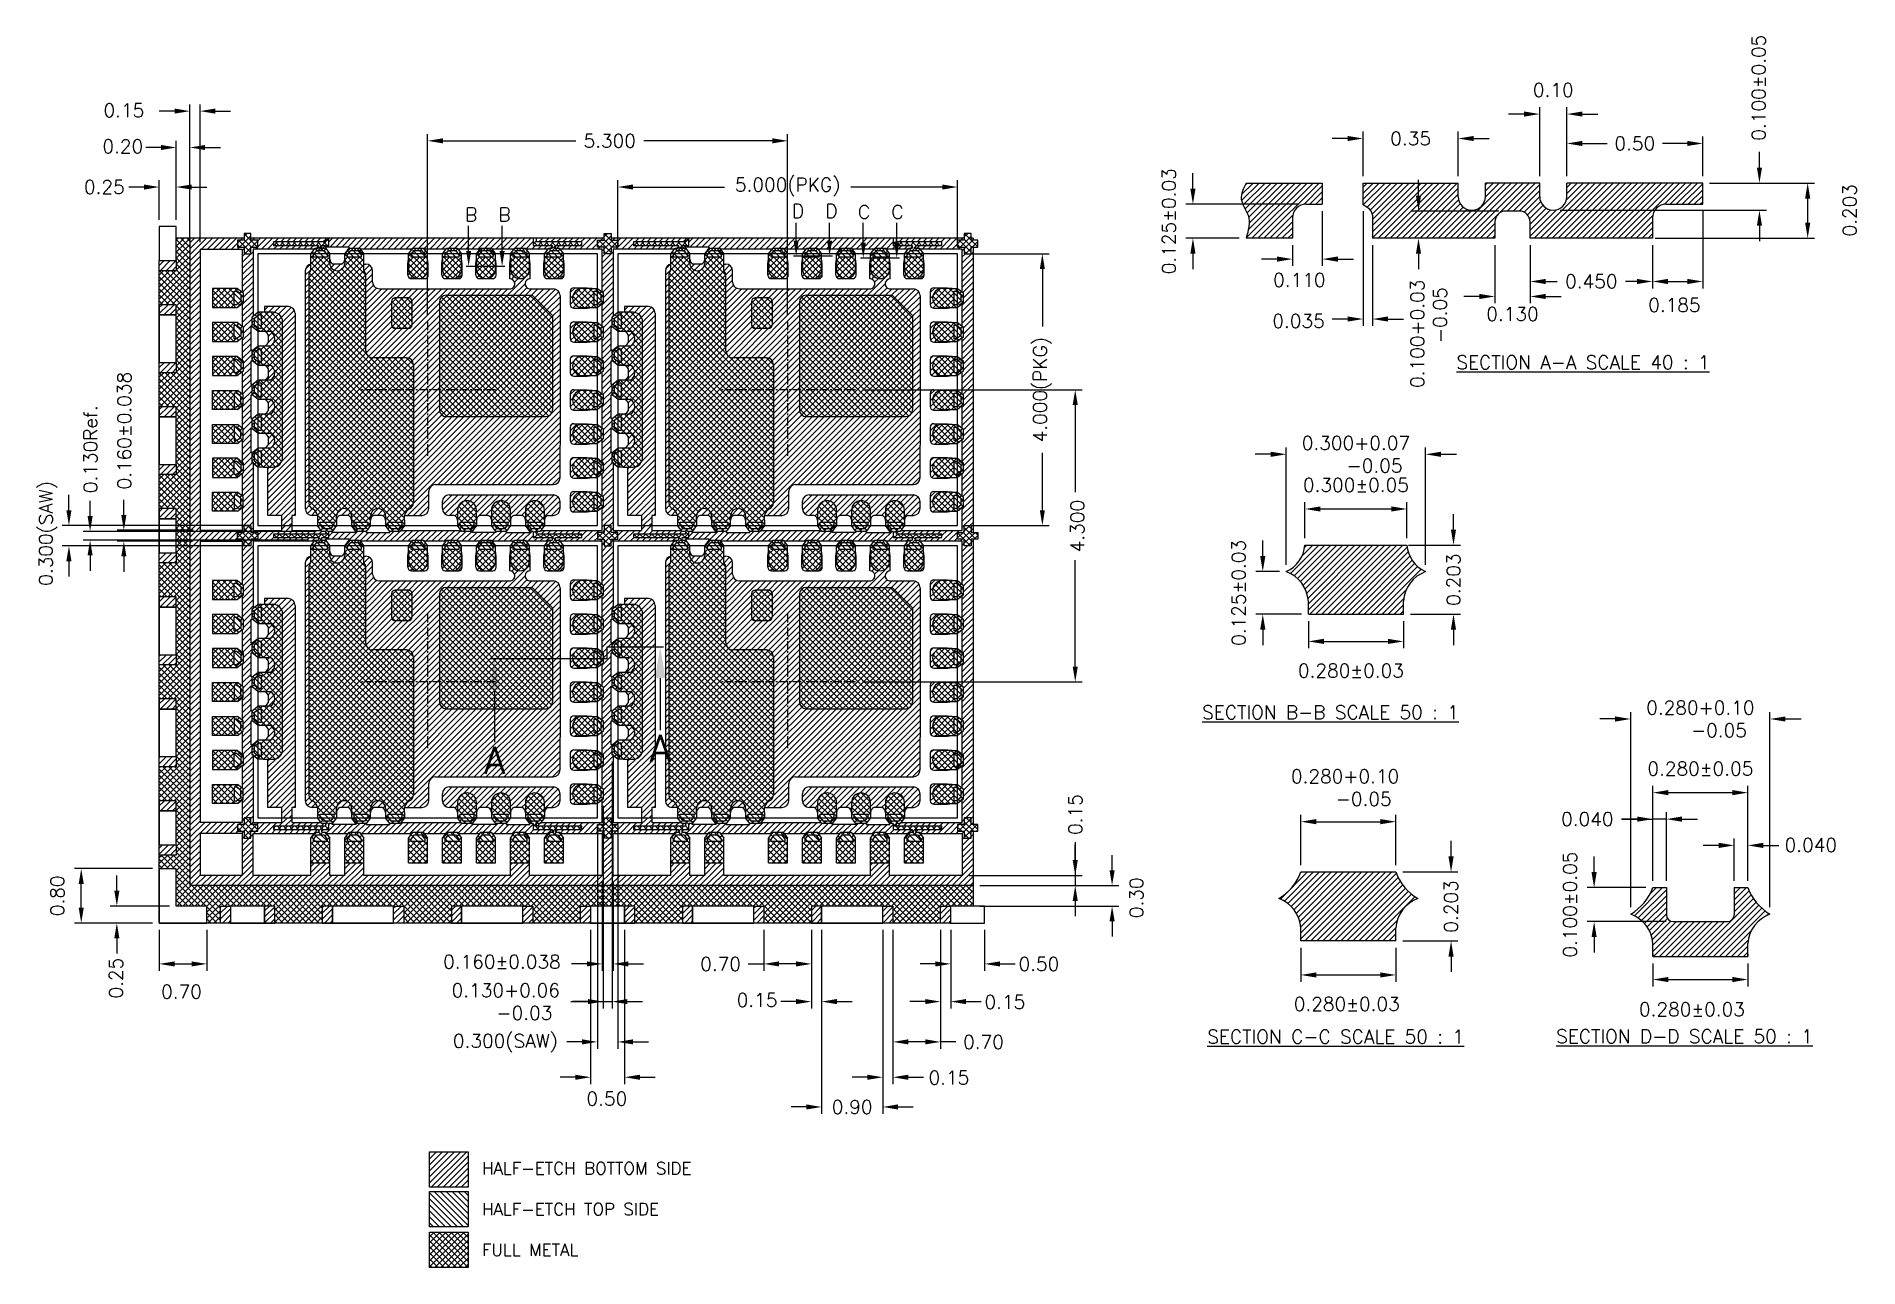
# Model space of a CAD drawing. Extents: x 227 to 496, y -291 to -110.
import ezdxf

# ---------------------------------------------------------------- set-up
doc = ezdxf.new("R2010")
doc.units = 0
doc.header["$MEASUREMENT"] = 0
doc.linetypes.add('CENTER', pattern=[2, 1.25, -0.25, 0.25, -0.25])
doc.linetypes.add('HIDDEN', pattern=[0.375, 0.25, -0.125])
doc.layers.get('0').update_dxf_attribs({"linetype": 'CONTINUOUS'})
doc.layers.get('DEFPOINTS').update_dxf_attribs({"linetype": 'CONTINUOUS'})
for name, color, linetype in [('CENTER', 1, 'CENTER'), ('DIM', 3, 'CONTINUOUS'), ('Full_metal', 254, 'CONTINUOUS'), ('half_bottom', 4, 'CONTINUOUS'), ('half_top', 6, 'CONTINUOUS'), ('HIDDEN', 6, 'HIDDEN')]:
    doc.layers.add(name, color=color, linetype=linetype)
doc.styles.add('ROMANS', font='romans.shx', dxfattribs={"height": 2})
doc.dimstyles.new('FRAME', dxfattribs={"dimscale": 25, "dimtxt": 0.08, "dimasz": 0.09, "dimexe": 0.04, "dimexo": 0.04, "dimgap": 0.04, "dimtad": 0, "dimdec": 3, "dimlfac": 0.1, "dimzin": 0, "dimdsep": 46, "dimtxsty": 'ROMANS', "dimcen": 0.04, "dimadec": 0, "dimazin": 0, "dimtfac": 1, "dimtdec": 3, "dimtofl": 0, "dimtmove": 2, "dimatfit": 3, "dimfxl": 1, "dimtolj": 1, "dimtzin": 0, "dimarcsym": 0})
doc.dimstyles.new('SECTIONA-A', dxfattribs={"dimscale": 25.4, "dimtxt": 0.08, "dimasz": 0.09, "dimexe": 0.04, "dimexo": 0.04, "dimgap": 0.04, "dimtad": 0, "dimdec": 3, "dimlfac": 0.025, "dimzin": 0, "dimdsep": 46, "dimtxsty": 'ROMANS', "dimcen": 0.04, "dimadec": 0, "dimazin": 0, "dimtfac": 1, "dimtdec": 3, "dimtofl": 0, "dimtmove": 2, "dimatfit": 3, "dimfxl": 1, "dimtolj": 1, "dimtzin": 0, "dimarcsym": 0})
doc.dimstyles.new('SECTIONA-A$0', dxfattribs={"dimscale": 25.4, "dimtxt": 0.08, "dimasz": 0.09, "dimexe": 0.04, "dimexo": 0.04, "dimgap": 0.04, "dimtad": 0, "dimdec": 3, "dimlfac": 0.025, "dimzin": 0, "dimdsep": 46, "dimtxsty": 'ROMANS', "dimcen": 0.04, "dimadec": 0, "dimazin": 0, "dimtfac": 1, "dimtdec": 3, "dimtofl": 0, "dimtmove": 2, "dimatfit": 3, "dimfxl": 1, "dimtolj": 1, "dimtzin": 0, "dimarcsym": 0})
doc.dimstyles.new('SECTIONB-B', dxfattribs={"dimscale": 25.4, "dimtxt": 0.08, "dimasz": 0.09, "dimexe": 0.04, "dimexo": 0.04, "dimgap": 0.04, "dimtad": 0, "dimdec": 3, "dimlfac": 0.02, "dimzin": 0, "dimdsep": 46, "dimtxsty": 'ROMANS', "dimcen": 0.04, "dimadec": 0, "dimazin": 0, "dimtfac": 1, "dimtdec": 3, "dimtofl": 0, "dimtmove": 2, "dimatfit": 3, "dimfxl": 1, "dimtolj": 1, "dimtzin": 0, "dimarcsym": 0})
pattern_1 = [(45, (2956.1072, 2735.51454), (-0.44194174, 0.44194174), []), (135, (2956.1072, 2735.51454), (-0.44194174, -0.44194174), [])]
pattern_2 = [(45, (3321.39894, 2641.7179), (-0.44194174, 0.44194174), [])]
pattern_3 = [(45, (2956.1072, 2585.51454), (-0.44194174, 0.44194174), [])]
pattern_4 = [(135, (2956.1072, 2735.51454), (-0.44194174, -0.44194174), [])]
pattern_5 = [(45, (3009.1072, 2735.51454), (-0.44194174, 0.44194174), []), (135, (3009.1072, 2735.51454), (-0.44194174, -0.44194174), [])]
pattern_6 = [(135, (3009.1072, 2735.51454), (-0.44194174, -0.44194174), [])]
pattern_7 = [(45, (2956.1072, 2778.51454), (-0.44194174, 0.44194174), []), (135, (2956.1072, 2778.51454), (-0.44194174, -0.44194174), [])]
pattern_8 = [(135, (2956.1072, 2778.51454), (-0.44194174, -0.44194174), [])]
pattern_9 = [(45, (2956.1072, 2585.51454), (-0.44194174, 0.44194174), []), (135, (2956.1072, 2585.51454), (-0.44194174, -0.44194174), [])]

msp = doc.modelspace()

# ---------------------------------------------------------------- texts
at = {"style": 'ROMANS'}
for s, p in [('%%USECTION A-A SCALE 40 : 1%%U', (436.2981, -158.7639)), ('%%USECTION B-B SCALE 50 : 1%%U', (398.8665, -210.2862)), ('%%USECTION C-C SCALE 50 : 1%%U', (399.6295, -258.0182)), ('%%USECTION D-D SCALE 50 : 1%%U', (450.9825, -257.9793))]:
    msp.add_text(s, height=2, dxfattribs=at).set_placement(p)
at = {"layer": 'DIM', "extrusion": (0, 0, -1), "char_height": 2, "attachment_point": 4, "text_direction": (1, 0, 0), "style": 'ROMANS'}
for s, insert in [('B', (290.3876, -136.0163)), ('B', (295.3129, -136.0163)), ('D', (338.5223, -135.5088)), ('D', (343.4476, -135.5088)), ('C', (348.2003, -135.6434)), ('C', (353.1255, -135.6434))]:
    msp.add_mtext(s, dxfattribs=dict(at, insert=insert))
at = {"layer": 'DIM', "char_height": 4, "attachment_point": 4, "style": 'ROMANS'}
for insert in [(293.1401, -216.3552), (317.5358, -214.6052)]:
    msp.add_mtext('A', dxfattribs=dict(at, insert=insert))
at = {"layer": 'Full_metal', "style": 'ROMANS'}
msp.add_text('FULL METAL', height=1.8, dxfattribs=at).set_placement((292.847, -289.3158))
at = {"layer": 'half_bottom', "style": 'ROMANS'}
msp.add_text('HALF-ETCH BOTTOM SIDE', height=1.8, dxfattribs=at).set_placement((292.847, -277.3017))
at = {"layer": 'half_top', "style": 'ROMANS'}
msp.add_text('HALF-ETCH TOP SIDE', height=1.8, dxfattribs=at).set_placement((292.847, -283.3286))

# ---------------------------------------------------------------- blocks, each defined once
blk = doc.blocks.new('*D2')
at = {"layer": 'DEFPOINTS', "color": 0, "transparency": 16777216}
for p in [(505.63, 165.21), (510.63, 165.21), (505.63, 142.51)]:
    blk.add_point(p, dxfattribs=at)
at = {"layer": 'DIM', "color": 0, "lineweight": -2, "transparency": 16777216}
for p, q in [((505.63, 164.21), (505.63, 141.51)), ((510.63, 164.21), (510.63, 141.51)), ((503.38, 142.51), (501.13, 142.51)), ((512.88, 142.51), (515.13, 142.51))]:
    blk.add_line(p, q, dxfattribs=at)
at = {"layer": 'DIM', "color": 0, "transparency": 16777216}
for points in [[(503.38, 142.88), (503.38, 142.13), (505.63, 142.51)], [(512.88, 142.88), (512.88, 142.13), (510.63, 142.51)]]:
    blk.add_solid(points, dxfattribs=at)
at = {"layer": 'DIM', "color": 0, "transparency": 16777216, "insert": (508.02, 139.36), "char_height": 2, "attachment_point": 5, "style": 'ROMANS'}
blk.add_mtext('\\A1;0.50', dxfattribs=at)
blk = doc.blocks.new('*D3')
at = {"layer": 'DEFPOINTS', "color": 0, "transparency": 16777216}
for p in [(559.63, 263.71), (559.63, 223.71), (572.13, 223.71)]:
    blk.add_point(p, dxfattribs=at)
at = {"layer": 'DIM', "color": 0, "lineweight": -2, "transparency": 16777216}
for p, q in [((560.63, 263.71), (573.13, 263.71)), ((572.13, 261.46), (572.13, 252.99)), ((572.13, 225.96), (572.13, 234.42)), ((560.63, 223.71), (573.13, 223.71))]:
    blk.add_line(p, q, dxfattribs=at)
at = {"layer": 'DIM', "color": 0, "transparency": 16777216}
for points in [[(571.75, 261.46), (572.5, 261.46), (572.13, 263.71)], [(571.75, 225.96), (572.5, 225.96), (572.13, 223.71)]]:
    blk.add_solid(points, dxfattribs=at)
at = {"layer": 'DIM', "color": 0, "transparency": 16777216, "insert": (572.13, 243.71), "char_height": 2, "attachment_point": 5, "rotation": 90, "style": 'ROMANS'}
blk.add_mtext('\\A1;4.000(PKG)', dxfattribs=at)
blk = doc.blocks.new('*D4')
at = {"layer": 'DEFPOINTS', "color": 0, "transparency": 16777216}
for p in [(544.63, 243.71), (544.63, 200.71), (576.97, 200.71)]:
    blk.add_point(p, dxfattribs=at)
at = {"layer": 'DIM', "color": 0, "lineweight": -2, "transparency": 16777216}
for p, q in [((545.63, 243.71), (577.97, 243.71)), ((576.97, 241.46), (576.97, 228.63)), ((576.97, 202.96), (576.97, 218.63)), ((545.63, 200.71), (577.97, 200.71))]:
    blk.add_line(p, q, dxfattribs=at)
at = {"layer": 'DIM', "color": 0, "transparency": 16777216}
for points in [[(576.59, 241.46), (577.34, 241.46), (576.97, 243.71)], [(576.59, 202.96), (577.34, 202.96), (576.97, 200.71)]]:
    blk.add_solid(points, dxfattribs=at)
at = {"layer": 'DIM', "color": 0, "transparency": 16777216, "insert": (577.29, 223.63), "char_height": 2, "attachment_point": 5, "rotation": 90, "style": 'ROMANS'}
blk.add_mtext('\\A1;4.300', dxfattribs=at)
blk = doc.blocks.new('*D5')
at = {"layer": 'DEFPOINTS', "color": 0, "transparency": 16777216}
for p in [(446.63, 284.71), (446.63, 264.71), (448.13, 264.41)]:
    blk.add_point(p, dxfattribs=at)
at = {"layer": 'DIM', "color": 0, "lineweight": -2, "transparency": 16777216}
for p, q in [((444.38, 284.71), (442.13, 284.71)), ((446.63, 265.71), (446.63, 285.71)), ((448.13, 265.41), (448.13, 285.71)), ((450.38, 284.71), (452.63, 284.71))]:
    blk.add_line(p, q, dxfattribs=at)
at = {"layer": 'DIM', "color": 0, "transparency": 16777216}
for points in [[(444.38, 285.09), (444.38, 284.34), (446.63, 284.71)], [(450.38, 285.09), (450.38, 284.34), (448.13, 284.71)]]:
    blk.add_solid(points, dxfattribs=at)
at = {"layer": 'DIM', "color": 0, "transparency": 16777216, "insert": (436.92, 284.82), "char_height": 2, "attachment_point": 5, "style": 'ROMANS'}
blk.add_mtext('\\A1;0.15', dxfattribs=at)
blk = doc.blocks.new('*D6')
at = {"layer": 'DEFPOINTS', "color": 0, "transparency": 16777216}
for p in [(559.63, 273.54), (509.63, 263.71), (559.63, 263.71)]:
    blk.add_point(p, dxfattribs=at)
at = {"layer": 'DIM', "color": 0, "lineweight": -2, "transparency": 16777216}
for p, q in [((509.63, 264.71), (509.63, 274.54)), ((559.63, 264.71), (559.63, 274.54)), ((511.88, 273.54), (525.34, 273.54)), ((557.38, 273.54), (543.92, 273.54))]:
    blk.add_line(p, q, dxfattribs=at)
at = {"layer": 'DIM', "color": 0, "transparency": 16777216}
for points in [[(511.88, 273.91), (511.88, 273.16), (509.63, 273.54)], [(557.38, 273.91), (557.38, 273.16), (559.63, 273.54)]]:
    blk.add_solid(points, dxfattribs=at)
at = {"layer": 'DIM', "color": 0, "transparency": 16777216, "insert": (534.63, 273.54), "char_height": 2, "attachment_point": 5, "style": 'ROMANS'}
blk.add_mtext('\\A1;5.000(PKG)', dxfattribs=at)
blk = doc.blocks.new('*D7')
at = {"layer": 'DEFPOINTS', "color": 0, "transparency": 16777216}
for p in [(534.63, 280.34), (481.63, 253.71), (534.63, 253.71)]:
    blk.add_point(p, dxfattribs=at)
at = {"layer": 'DIM', "color": 0, "lineweight": -2, "transparency": 16777216}
for p, q in [((481.63, 254.71), (481.63, 281.34)), ((483.88, 280.34), (503.44, 280.34)), ((532.38, 280.34), (513.44, 280.34)), ((534.63, 254.71), (534.63, 281.34))]:
    blk.add_line(p, q, dxfattribs=at)
at = {"layer": 'DIM', "color": 0, "transparency": 16777216}
for points in [[(483.88, 280.71), (483.88, 279.96), (481.63, 280.34)], [(532.38, 280.71), (532.38, 279.96), (534.63, 280.34)]]:
    blk.add_solid(points, dxfattribs=at)
at = {"layer": 'DIM', "color": 0, "transparency": 16777216, "insert": (508.44, 280.34), "char_height": 2, "attachment_point": 5, "style": 'ROMANS'}
blk.add_mtext('\\A1;5.300', dxfattribs=at)
blk = doc.blocks.new('*D8')
at = {"layer": 'DEFPOINTS', "color": 0, "transparency": 16777216}
for p in [(507.33, 172.21), (508.93, 172.21), (508.93, 159.19)]:
    blk.add_point(p, dxfattribs=at)
at = {"layer": 'DIM', "color": 0, "lineweight": -2, "transparency": 16777216}
for p, q in [((507.33, 171.21), (507.33, 158.19)), ((508.93, 171.21), (508.93, 158.19)), ((505.08, 159.19), (502.83, 159.19)), ((511.18, 159.19), (513.43, 159.19))]:
    blk.add_line(p, q, dxfattribs=at)
at = {"layer": 'DIM', "color": 0, "transparency": 16777216}
for points in [[(505.08, 159.56), (505.08, 158.81), (507.33, 159.19)], [(511.18, 159.56), (511.18, 158.81), (508.93, 159.19)]]:
    blk.add_solid(points, dxfattribs=at)
at = {"layer": 'DIM', "color": 0, "transparency": 16777216, "insert": (492.57, 159.5), "char_height": 2, "attachment_point": 5, "style": 'ROMANS'}
blk.add_mtext('\\A1;0.160%%p0.038', dxfattribs=at)
blk = doc.blocks.new('*D9')
at = {"layer": 'DEFPOINTS', "color": 0, "transparency": 16777216}
for p in [(448.13, 223.01), (436.91, 221.41), (448.13, 221.41)]:
    blk.add_point(p, dxfattribs=at)
at = {"layer": 'DIM', "color": 0, "lineweight": -2, "transparency": 16777216}
for p, q in [((436.91, 225.26), (436.91, 227.51)), ((447.13, 223.01), (435.91, 223.01)), ((447.13, 221.41), (435.91, 221.41)), ((436.91, 219.16), (436.91, 216.91))]:
    blk.add_line(p, q, dxfattribs=at)
at = {"layer": 'DIM', "color": 0, "transparency": 16777216}
for points in [[(436.54, 225.26), (437.29, 225.26), (436.91, 223.01)], [(436.54, 219.16), (437.29, 219.16), (436.91, 221.41)]]:
    blk.add_solid(points, dxfattribs=at)
at = {"layer": 'DIM', "color": 0, "transparency": 16777216, "insert": (436.97, 237.67), "char_height": 2, "attachment_point": 5, "rotation": 90, "style": 'ROMANS'}
blk.add_mtext('\\A1;0.160%%p0.038', dxfattribs=at)
blk = doc.blocks.new('*D10')
at = {"layer": 'DEFPOINTS', "color": 0, "transparency": 16777216}
for p in [(506.63, 180.71), (509.63, 180.71), (506.63, 147.71)]:
    blk.add_point(p, dxfattribs=at)
at = {"layer": 'DIM', "color": 0, "lineweight": -2, "transparency": 16777216}
for p, q in [((506.63, 179.71), (506.63, 146.71)), ((509.63, 179.71), (509.63, 146.71)), ((504.38, 147.71), (502.13, 147.71)), ((511.88, 147.71), (514.13, 147.71))]:
    blk.add_line(p, q, dxfattribs=at)
at = {"layer": 'DIM', "color": 0, "transparency": 16777216}
for points in [[(504.38, 148.09), (504.38, 147.34), (506.63, 147.71)], [(511.88, 148.09), (511.88, 147.34), (509.63, 147.71)]]:
    blk.add_solid(points, dxfattribs=at)
at = {"layer": 'DIM', "color": 0, "transparency": 16777216, "insert": (493.07, 147.53), "char_height": 2, "attachment_point": 5, "style": 'ROMANS'}
blk.add_mtext('\\A1;0.300(SAW)', dxfattribs=at)
blk = doc.blocks.new('*D11')
at = {"layer": 'DEFPOINTS', "color": 0, "transparency": 16777216}
for p in [(428.83, 223.71), (456.63, 223.71), (456.63, 220.71)]:
    blk.add_point(p, dxfattribs=at)
at = {"layer": 'DIM', "color": 0, "lineweight": -2, "transparency": 16777216}
for p, q in [((428.83, 225.96), (428.83, 228.21)), ((455.63, 223.71), (427.83, 223.71)), ((455.63, 220.71), (427.83, 220.71)), ((428.83, 218.46), (428.83, 216.21))]:
    blk.add_line(p, q, dxfattribs=at)
at = {"layer": 'DIM', "color": 0, "transparency": 16777216}
for points in [[(428.45, 225.96), (429.2, 225.96), (428.83, 223.71)], [(428.45, 218.46), (429.2, 218.46), (428.83, 220.71)]]:
    blk.add_solid(points, dxfattribs=at)
at = {"layer": 'DIM', "color": 0, "transparency": 16777216, "insert": (425.76, 222.56), "char_height": 2, "attachment_point": 5, "rotation": 90, "style": 'ROMANS'}
blk.add_mtext('\\A1;0.300(SAW)', dxfattribs=at)
blk = doc.blocks.new('*D12')
at = {"layer": 'DEFPOINTS', "color": 0, "transparency": 16777216}
for p in [(444.63, 279.36), (444.63, 267.71), (446.63, 264.71)]:
    blk.add_point(p, dxfattribs=at)
at = {"layer": 'DIM', "color": 0, "lineweight": -2, "transparency": 16777216}
for p, q in [((442.38, 279.36), (440.13, 279.36)), ((444.63, 268.71), (444.63, 280.36)), ((446.63, 265.71), (446.63, 280.36)), ((448.88, 279.36), (451.13, 279.36))]:
    blk.add_line(p, q, dxfattribs=at)
at = {"layer": 'DIM', "color": 0, "transparency": 16777216}
for points in [[(442.38, 279.73), (442.38, 278.98), (444.63, 279.36)], [(448.88, 279.73), (448.88, 278.98), (446.63, 279.36)]]:
    blk.add_solid(points, dxfattribs=at)
at = {"layer": 'DIM', "color": 0, "transparency": 16777216, "insert": (436.76, 279.53), "char_height": 2, "attachment_point": 5, "style": 'ROMANS'}
blk.add_mtext('\\A1;0.20', dxfattribs=at)
blk = doc.blocks.new('*D13')
at = {"layer": 'DEFPOINTS', "color": 0, "transparency": 16777216}
for p in [(442.13, 273.54), (442.13, 267.71), (444.63, 267.71)]:
    blk.add_point(p, dxfattribs=at)
at = {"layer": 'DIM', "color": 0, "lineweight": -2, "transparency": 16777216}
for p, q in [((442.13, 268.71), (442.13, 274.54)), ((444.63, 268.71), (444.63, 274.54)), ((439.88, 273.54), (437.63, 273.54)), ((446.88, 273.54), (449.13, 273.54))]:
    blk.add_line(p, q, dxfattribs=at)
at = {"layer": 'DIM', "color": 0, "transparency": 16777216}
for points in [[(439.88, 273.91), (439.88, 273.16), (442.13, 273.54)], [(446.88, 273.91), (446.88, 273.16), (444.63, 273.54)]]:
    blk.add_solid(points, dxfattribs=at)
at = {"layer": 'DIM', "color": 0, "transparency": 16777216, "insert": (434.04, 273.54), "char_height": 2, "attachment_point": 5, "style": 'ROMANS'}
blk.add_mtext('\\A1;0.25', dxfattribs=at)
blk = doc.blocks.new('*D14')
at = {"layer": 'DEFPOINTS', "color": 0, "transparency": 16777216}
for p in [(442.13, 165.21), (449.13, 165.21), (449.13, 159.19)]:
    blk.add_point(p, dxfattribs=at)
at = {"layer": 'DIM', "color": 0, "lineweight": -2, "transparency": 16777216}
for p, q in [((442.13, 164.21), (442.13, 158.19)), ((449.13, 164.21), (449.13, 158.19)), ((444.38, 159.19), (446.88, 159.19))]:
    blk.add_line(p, q, dxfattribs=at)
at = {"layer": 'DIM', "color": 0, "transparency": 16777216}
for points in [[(444.38, 159.56), (444.38, 158.81), (442.13, 159.19)], [(446.88, 159.56), (446.88, 158.81), (449.13, 159.19)]]:
    blk.add_solid(points, dxfattribs=at)
at = {"layer": 'DIM', "color": 0, "transparency": 16777216, "insert": (445.4, 155.09), "char_height": 2, "attachment_point": 5, "style": 'ROMANS'}
blk.add_mtext('\\A1;0.70', dxfattribs=at)
blk = doc.blocks.new('*D15')
at = {"layer": 'DEFPOINTS', "color": 0, "transparency": 16777216}
for p in [(435.88, 167.71), (444.63, 167.71), (442.13, 165.21)]:
    blk.add_point(p, dxfattribs=at)
at = {"layer": 'DIM', "color": 0, "lineweight": -2, "transparency": 16777216}
for p, q in [((435.88, 169.96), (435.88, 172.21)), ((443.63, 167.71), (434.88, 167.71)), ((441.13, 165.21), (434.88, 165.21)), ((435.88, 162.96), (435.88, 160.71))]:
    blk.add_line(p, q, dxfattribs=at)
at = {"layer": 'DIM', "color": 0, "transparency": 16777216}
for points in [[(435.51, 169.96), (436.26, 169.96), (435.88, 167.71)], [(435.51, 162.96), (436.26, 162.96), (435.88, 165.21)]]:
    blk.add_solid(points, dxfattribs=at)
at = {"layer": 'DIM', "color": 0, "transparency": 16777216, "insert": (435.74, 157.1), "char_height": 2, "attachment_point": 5, "rotation": 90, "style": 'ROMANS'}
blk.add_mtext('\\A1;0.25', dxfattribs=at)
blk = doc.blocks.new('*D16')
at = {"layer": 'DEFPOINTS', "color": 0, "transparency": 16777216}
for p in [(430.64, 173.21), (442.13, 173.21), (442.13, 165.21)]:
    blk.add_point(p, dxfattribs=at)
at = {"layer": 'DIM', "color": 0, "lineweight": -2, "transparency": 16777216}
for p, q in [((441.13, 173.21), (429.64, 173.21)), ((430.64, 167.46), (430.64, 170.96)), ((441.13, 165.21), (429.64, 165.21))]:
    blk.add_line(p, q, dxfattribs=at)
at = {"layer": 'DIM', "color": 0, "transparency": 16777216}
for points in [[(430.26, 170.96), (431.01, 170.96), (430.64, 173.21)], [(430.26, 167.46), (431.01, 167.46), (430.64, 165.21)]]:
    blk.add_solid(points, dxfattribs=at)
at = {"layer": 'DIM', "color": 0, "transparency": 16777216, "insert": (427.14, 169.21), "char_height": 2, "attachment_point": 5, "rotation": 90, "style": 'ROMANS'}
blk.add_mtext('\\A1;0.80', dxfattribs=at)
blk = doc.blocks.new('*D17')
at = {"layer": 'DEFPOINTS', "color": 0, "transparency": 16777216}
for p in [(560.33, 172.21), (561.93, 170.71), (576.97, 170.71)]:
    blk.add_point(p, dxfattribs=at)
at = {"layer": 'DIM', "color": 0, "lineweight": -2, "transparency": 16777216}
for p, q in [((576.97, 177.12), (576.97, 172.21)), ((576.97, 174.46), (576.97, 176.71)), ((561.33, 172.21), (577.97, 172.21)), ((576.97, 172.21), (576.97, 170.71)), ((562.93, 170.71), (577.97, 170.71)), ((576.97, 168.46), (576.97, 166.21))]:
    blk.add_line(p, q, dxfattribs=at)
at = {"layer": 'DIM', "color": 0, "transparency": 16777216}
for points in [[(576.59, 174.46), (577.34, 174.46), (576.97, 172.21)], [(576.59, 168.46), (577.34, 168.46), (576.97, 170.71)]]:
    blk.add_solid(points, dxfattribs=at)
at = {"layer": 'DIM', "color": 0, "transparency": 16777216, "insert": (576.97, 181.17), "char_height": 2, "attachment_point": 5, "rotation": 90, "style": 'ROMANS'}
blk.add_mtext('\\A1;0.15', dxfattribs=at)
blk = doc.blocks.new('*D18')
at = {"layer": 'DEFPOINTS', "color": 0, "transparency": 16777216}
for p in [(561.93, 170.71), (561.93, 167.71), (582.39, 167.71)]:
    blk.add_point(p, dxfattribs=at)
at = {"layer": 'DIM', "color": 0, "lineweight": -2, "transparency": 16777216}
for p, q in [((582.39, 172.96), (582.39, 175.21)), ((562.93, 170.71), (583.39, 170.71)), ((562.93, 167.71), (583.39, 167.71)), ((582.39, 165.46), (582.39, 163.21))]:
    blk.add_line(p, q, dxfattribs=at)
at = {"layer": 'DIM', "color": 0, "transparency": 16777216}
for points in [[(582.02, 172.96), (582.77, 172.96), (582.39, 170.71)], [(582.02, 165.46), (582.77, 165.46), (582.39, 167.71)]]:
    blk.add_solid(points, dxfattribs=at)
at = {"layer": 'DIM', "color": 0, "transparency": 16777216, "insert": (585.98, 168.92), "char_height": 2, "attachment_point": 5, "rotation": 90, "style": 'ROMANS'}
blk.add_mtext('\\A1;0.30', dxfattribs=at)
blk = doc.blocks.new('*D19')
at = {"layer": 'DEFPOINTS', "color": 0, "transparency": 16777216}
for p in [(558.63, 165.21), (563.63, 165.21), (558.63, 159.19)]:
    blk.add_point(p, dxfattribs=at)
at = {"layer": 'DIM', "color": 0, "lineweight": -2, "transparency": 16777216}
for p, q in [((558.63, 164.21), (558.63, 158.19)), ((563.63, 164.21), (563.63, 158.19)), ((556.38, 159.19), (554.13, 159.19)), ((565.88, 159.19), (568.13, 159.19))]:
    blk.add_line(p, q, dxfattribs=at)
at = {"layer": 'DIM', "color": 0, "transparency": 16777216}
for points in [[(556.38, 159.56), (556.38, 158.81), (558.63, 159.19)], [(565.88, 159.56), (565.88, 158.81), (563.63, 159.19)]]:
    blk.add_solid(points, dxfattribs=at)
at = {"layer": 'DIM', "color": 0, "transparency": 16777216, "insert": (571.62, 159.19), "char_height": 2, "attachment_point": 5, "style": 'ROMANS'}
blk.add_mtext('\\A1;0.50', dxfattribs=at)
blk = doc.blocks.new('*D20')
at = {"layer": 'DEFPOINTS', "color": 0, "transparency": 16777216}
for p in [(557.13, 165.21), (558.63, 165.21), (557.13, 153.64)]:
    blk.add_point(p, dxfattribs=at)
at = {"layer": 'DIM', "color": 0, "lineweight": -2, "transparency": 16777216}
for p, q in [((557.13, 164.21), (557.13, 152.64)), ((558.63, 164.21), (558.63, 152.64)), ((554.88, 153.64), (552.63, 153.64)), ((560.88, 153.64), (563.13, 153.64))]:
    blk.add_line(p, q, dxfattribs=at)
at = {"layer": 'DIM', "color": 0, "transparency": 16777216}
for points in [[(554.88, 154.02), (554.88, 153.27), (557.13, 153.64)], [(560.88, 154.02), (560.88, 153.27), (558.63, 153.64)]]:
    blk.add_solid(points, dxfattribs=at)
at = {"layer": 'DIM', "color": 0, "transparency": 16777216, "insert": (566.61, 153.6), "char_height": 2, "attachment_point": 5, "style": 'ROMANS'}
blk.add_mtext('\\A1;0.15', dxfattribs=at)
blk = doc.blocks.new('*D21')
at = {"layer": 'DEFPOINTS', "color": 0, "transparency": 16777216}
for p in [(550.13, 165.21), (557.13, 165.21), (550.13, 147.71)]:
    blk.add_point(p, dxfattribs=at)
at = {"layer": 'DIM', "color": 0, "lineweight": -2, "transparency": 16777216}
for p, q in [((550.13, 164.21), (550.13, 146.71)), ((557.13, 164.21), (557.13, 146.71)), ((554.88, 147.71), (552.38, 147.71)), ((559.41, 147.71), (557.13, 147.71))]:
    blk.add_line(p, q, dxfattribs=at)
at = {"layer": 'DIM', "color": 0, "transparency": 16777216}
for points in [[(552.38, 148.09), (552.38, 147.34), (550.13, 147.71)], [(554.88, 148.09), (554.88, 147.34), (557.13, 147.71)]]:
    blk.add_solid(points, dxfattribs=at)
at = {"layer": 'DIM', "color": 0, "transparency": 16777216, "insert": (563.46, 147.71), "char_height": 2, "attachment_point": 5, "style": 'ROMANS'}
blk.add_mtext('\\A1;0.70', dxfattribs=at)
blk = doc.blocks.new('*D22')
at = {"layer": 'DEFPOINTS', "color": 0, "transparency": 16777216}
for p in [(548.63, 165.21), (550.13, 165.21), (548.63, 142.51)]:
    blk.add_point(p, dxfattribs=at)
at = {"layer": 'DIM', "color": 0, "lineweight": -2, "transparency": 16777216}
for p, q in [((548.63, 164.21), (548.63, 141.51)), ((550.13, 164.21), (550.13, 141.51)), ((546.38, 142.51), (544.13, 142.51)), ((552.38, 142.51), (554.63, 142.51))]:
    blk.add_line(p, q, dxfattribs=at)
at = {"layer": 'DIM', "color": 0, "transparency": 16777216}
for points in [[(546.38, 142.88), (546.38, 142.13), (548.63, 142.51)], [(552.38, 142.88), (552.38, 142.13), (550.13, 142.51)]]:
    blk.add_solid(points, dxfattribs=at)
at = {"layer": 'DIM', "color": 0, "transparency": 16777216, "insert": (558.37, 142.46), "char_height": 2, "attachment_point": 5, "style": 'ROMANS'}
blk.add_mtext('\\A1;0.15', dxfattribs=at)
blk = doc.blocks.new('*D23')
at = {"layer": 'DEFPOINTS', "color": 0, "transparency": 16777216}
for p in [(539.63, 165.21), (548.63, 165.21), (539.63, 138.13)]:
    blk.add_point(p, dxfattribs=at)
at = {"layer": 'DIM', "color": 0, "lineweight": -2, "transparency": 16777216}
for p, q in [((539.63, 164.21), (539.63, 137.13)), ((548.63, 164.21), (548.63, 137.13)), ((537.38, 138.13), (535.13, 138.13)), ((550.88, 138.13), (553.13, 138.13))]:
    blk.add_line(p, q, dxfattribs=at)
at = {"layer": 'DIM', "color": 0, "transparency": 16777216}
for points in [[(537.38, 138.51), (537.38, 137.76), (539.63, 138.13)], [(550.88, 138.51), (550.88, 137.76), (548.63, 138.13)]]:
    blk.add_solid(points, dxfattribs=at)
at = {"layer": 'DIM', "color": 0, "transparency": 16777216, "insert": (544.13, 138.13), "char_height": 2, "attachment_point": 5, "style": 'ROMANS'}
blk.add_mtext('\\A1;0.90', dxfattribs=at)
blk = doc.blocks.new('*D24')
at = {"layer": 'DEFPOINTS', "color": 0, "transparency": 16777216}
for p in [(538.13, 165.21), (539.63, 165.21), (538.13, 153.64)]:
    blk.add_point(p, dxfattribs=at)
at = {"layer": 'DIM', "color": 0, "lineweight": -2, "transparency": 16777216}
for p, q in [((538.13, 164.21), (538.13, 152.64)), ((539.63, 164.21), (539.63, 152.64)), ((535.88, 153.64), (533.63, 153.64)), ((541.88, 153.64), (544.13, 153.64))]:
    blk.add_line(p, q, dxfattribs=at)
at = {"layer": 'DIM', "color": 0, "transparency": 16777216}
for points in [[(535.88, 154.02), (535.88, 153.27), (538.13, 153.64)], [(541.88, 154.02), (541.88, 153.27), (539.63, 153.64)]]:
    blk.add_solid(points, dxfattribs=at)
at = {"layer": 'DIM', "color": 0, "transparency": 16777216, "insert": (530.13, 153.86), "char_height": 2, "attachment_point": 5, "style": 'ROMANS'}
blk.add_mtext('\\A1;0.15', dxfattribs=at)
blk = doc.blocks.new('*D25')
at = {"layer": 'DEFPOINTS', "color": 0, "transparency": 16777216}
for p in [(531.13, 165.21), (538.13, 165.21), (531.13, 159.19)]:
    blk.add_point(p, dxfattribs=at)
at = {"layer": 'DIM', "color": 0, "lineweight": -2, "transparency": 16777216}
for p, q in [((531.13, 164.21), (531.13, 158.19)), ((538.13, 164.21), (538.13, 158.19)), ((528.81, 159.19), (531.13, 159.19)), ((535.88, 159.19), (533.38, 159.19))]:
    blk.add_line(p, q, dxfattribs=at)
at = {"layer": 'DIM', "color": 0, "transparency": 16777216}
for points in [[(533.38, 159.56), (533.38, 158.81), (531.13, 159.19)], [(535.88, 159.56), (535.88, 158.81), (538.13, 159.19)]]:
    blk.add_solid(points, dxfattribs=at)
at = {"layer": 'DIM', "color": 0, "transparency": 16777216, "insert": (524.76, 159.19), "char_height": 2, "attachment_point": 5, "style": 'ROMANS'}
blk.add_mtext('\\A1;0.70', dxfattribs=at)
blk = doc.blocks.new('*D0')
at = {"layer": 'DEFPOINTS', "color": 0, "transparency": 16777216}
for p in [(508.78, 189.96), (507.48, 183.46), (508.78, 153.64)]:
    blk.add_point(p, dxfattribs=at)
at = {"layer": 'DIM', "color": 0, "lineweight": -2, "transparency": 16777216}
for p, q in [((508.78, 188.96), (508.78, 152.64)), ((507.48, 182.46), (507.48, 152.64)), ((502.71, 153.64), (507.48, 153.64)), ((505.23, 153.64), (502.98, 153.64)), ((507.48, 153.64), (508.78, 153.64)), ((511.03, 153.64), (513.28, 153.64))]:
    blk.add_line(p, q, dxfattribs=at)
at = {"layer": 'DIM', "color": 0, "transparency": 16777216}
for points in [[(505.23, 154.02), (505.23, 153.27), (507.48, 153.64)], [(511.03, 154.02), (511.03, 153.27), (508.78, 153.64)]]:
    blk.add_solid(points, dxfattribs=at)
at = {"layer": 'DIM', "color": 0, "transparency": 16777216, "insert": (493.14, 153.64), "char_height": 2, "attachment_point": 5, "style": 'ROMANS'}
blk.add_mtext('\\A1;0.130+0.06\\P    -0.03', dxfattribs=at)
blk = doc.blocks.new('*D1')
at = {"layer": 'DEFPOINTS', "color": 0, "transparency": 16777216}
for p in [(466.08, 222.86), (431.94, 221.56), (465.08, 221.56)]:
    blk.add_point(p, dxfattribs=at)
at = {"layer": 'DIM', "color": 0, "lineweight": -2, "transparency": 16777216}
for p, q in [((431.94, 225.11), (431.94, 227.36)), ((465.08, 222.86), (430.94, 222.86)), ((464.08, 221.56), (430.94, 221.56)), ((431.94, 219.31), (431.94, 217.06))]:
    blk.add_line(p, q, dxfattribs=at)
at = {"layer": 'DIM', "color": 0, "transparency": 16777216}
for points in [[(431.57, 225.11), (432.32, 225.11), (431.94, 222.86)], [(431.57, 219.31), (432.32, 219.31), (431.94, 221.56)]]:
    blk.add_solid(points, dxfattribs=at)
at = {"layer": 'DIM', "color": 0, "transparency": 16777216, "insert": (432, 234.95), "char_height": 2, "attachment_point": 5, "rotation": 90, "style": 'ROMANS'}
blk.add_mtext('\\A1;0.130Ref.', dxfattribs=at)
blk = doc.blocks.new('*D26')
at = {"layer": 'DEFPOINTS', "color": 0, "transparency": 16777216}
for p in [(645.34, 284.28), (645.34, 274.12), (649.34, 274.12)]:
    blk.add_point(p, dxfattribs=at)
at = {"layer": 'DIM', "color": 0, "lineweight": -2, "transparency": 16777216}
for p, q in [((645.34, 275.14), (645.34, 285.3)), ((649.34, 275.14), (649.34, 285.3)), ((643.05, 284.28), (640.77, 284.28)), ((651.63, 284.28), (653.91, 284.28))]:
    blk.add_line(p, q, dxfattribs=at)
at = {"layer": 'DIM', "color": 0, "transparency": 16777216}
for points in [[(643.05, 284.66), (643.05, 283.9), (645.34, 284.28)], [(651.63, 284.66), (651.63, 283.9), (649.34, 284.28)]]:
    blk.add_solid(points, dxfattribs=at)
at = {"layer": 'DIM', "color": 0, "transparency": 16777216, "insert": (647.34, 287.82), "char_height": 2, "attachment_point": 5, "style": 'ROMANS'}
blk.add_mtext('\\A1;0.10', dxfattribs=at)
blk = doc.blocks.new('*D27')
at = {"layer": 'DEFPOINTS', "color": 0, "transparency": 16777216}
for p in [(633.34, 280.68), (619.34, 274.12), (633.34, 274.12)]:
    blk.add_point(p, dxfattribs=at)
at = {"layer": 'DIM', "color": 0, "lineweight": -2, "transparency": 16777216}
for p, q in [((619.34, 275.14), (619.34, 281.69)), ((633.34, 275.14), (633.34, 281.69)), ((617.05, 280.68), (614.77, 280.68)), ((635.63, 280.68), (637.91, 280.68))]:
    blk.add_line(p, q, dxfattribs=at)
at = {"layer": 'DIM', "color": 0, "transparency": 16777216}
for points in [[(617.05, 281.06), (617.05, 280.3), (619.34, 280.68)], [(635.63, 281.06), (635.63, 280.3), (633.34, 280.68)]]:
    blk.add_solid(points, dxfattribs=at)
at = {"layer": 'DIM', "color": 0, "transparency": 16777216, "insert": (626.34, 280.68), "char_height": 2, "attachment_point": 5, "style": 'ROMANS'}
blk.add_mtext('\\A1;0.35', dxfattribs=at)
blk = doc.blocks.new('*D28')
at = {"layer": 'DEFPOINTS', "color": 0, "transparency": 16777216}
for p in [(619.34, 271), (620.74, 266), (619.34, 254.11)]:
    blk.add_point(p, dxfattribs=at)
at = {"layer": 'DIM', "color": 0, "lineweight": -2, "transparency": 16777216}
for p, q in [((619.34, 269.99), (619.34, 253.1)), ((620.74, 264.99), (620.74, 253.1)), ((617.05, 254.11), (614.77, 254.11)), ((623.03, 254.11), (625.31, 254.11))]:
    blk.add_line(p, q, dxfattribs=at)
at = {"layer": 'DIM', "color": 0, "transparency": 16777216}
for points in [[(617.05, 254.49), (617.05, 253.73), (619.34, 254.11)], [(623.03, 254.49), (623.03, 253.73), (620.74, 254.11)]]:
    blk.add_solid(points, dxfattribs=at)
at = {"layer": 'DIM', "color": 0, "transparency": 16777216, "insert": (609.84, 253.82), "char_height": 2, "attachment_point": 5, "style": 'ROMANS'}
blk.add_mtext('\\A1;0.035', dxfattribs=at)
blk = doc.blocks.new('*D29')
at = {"layer": 'DEFPOINTS', "color": 0, "transparency": 16777216}
for p in [(669.34, 271), (661.94, 266), (669.34, 259.64)]:
    blk.add_point(p, dxfattribs=at)
at = {"layer": 'DIM', "color": 0, "lineweight": -2, "transparency": 16777216}
for p, q in [((669.34, 269.99), (669.34, 258.62)), ((661.94, 264.99), (661.94, 258.62)), ((664.23, 259.64), (667.05, 259.64))]:
    blk.add_line(p, q, dxfattribs=at)
at = {"layer": 'DIM', "color": 0, "transparency": 16777216}
for points in [[(664.23, 260.02), (664.23, 259.25), (661.94, 259.64)], [(667.05, 260.02), (667.05, 259.25), (669.34, 259.64)]]:
    blk.add_solid(points, dxfattribs=at)
at = {"layer": 'DIM', "color": 0, "transparency": 16777216, "insert": (665.17, 256.18), "char_height": 2, "attachment_point": 5, "style": 'ROMANS'}
blk.add_mtext('\\A1;0.185', dxfattribs=at)
blk = doc.blocks.new('*D30')
at = {"layer": 'DEFPOINTS', "color": 0, "transparency": 16777216}
for p in [(613.34, 271), (608.94, 266), (608.94, 262.93)]:
    blk.add_point(p, dxfattribs=at)
at = {"layer": 'DIM', "color": 0, "lineweight": -2, "transparency": 16777216}
for p, q in [((613.34, 269.99), (613.34, 261.92)), ((606.65, 262.93), (604.37, 262.93)), ((608.94, 264.99), (608.94, 261.92)), ((615.63, 262.93), (617.91, 262.93))]:
    blk.add_line(p, q, dxfattribs=at)
at = {"layer": 'DIM', "color": 0, "transparency": 16777216}
for points in [[(606.65, 263.32), (606.65, 262.55), (608.94, 262.93)], [(615.63, 263.32), (615.63, 262.55), (613.34, 262.93)]]:
    blk.add_solid(points, dxfattribs=at)
at = {"layer": 'DIM', "color": 0, "transparency": 16777216, "insert": (609.96, 259.87), "char_height": 2, "attachment_point": 5, "style": 'ROMANS'}
blk.add_mtext('\\A1;0.110', dxfattribs=at)
blk = doc.blocks.new('*D31')
at = {"layer": 'DEFPOINTS', "color": 0, "transparency": 16777216}
for p in [(594.29, 271), (610.94, 271), (602.14, 266)]:
    blk.add_point(p, dxfattribs=at)
at = {"layer": 'DIM', "color": 0, "lineweight": -2, "transparency": 16777216}
for p, q in [((594.29, 273.29), (594.29, 275.58)), ((609.92, 271), (593.27, 271)), ((601.12, 266), (593.27, 266)), ((594.29, 263.72), (594.29, 261.43))]:
    blk.add_line(p, q, dxfattribs=at)
at = {"layer": 'DIM', "color": 0, "transparency": 16777216}
for points in [[(593.91, 273.29), (594.67, 273.29), (594.29, 271)], [(593.91, 263.72), (594.67, 263.72), (594.29, 266)]]:
    blk.add_solid(points, dxfattribs=at)
at = {"layer": 'DIM', "color": 0, "transparency": 16777216, "insert": (590.75, 268.5), "char_height": 2, "attachment_point": 5, "rotation": 90, "style": 'ROMANS'}
blk.add_mtext('\\A1;0.125%%P0.03', dxfattribs=at)
blk = doc.blocks.new('*D32')
at = {"layer": 'DEFPOINTS', "color": 0, "transparency": 16777216}
for p in [(669.34, 274.12), (684.79, 274.12), (661.34, 266)]:
    blk.add_point(p, dxfattribs=at)
at = {"layer": 'DIM', "color": 0, "lineweight": -2, "transparency": 16777216}
for p, q in [((670.36, 274.12), (685.81, 274.12)), ((684.79, 268.29), (684.79, 271.84)), ((662.36, 266), (685.81, 266))]:
    blk.add_line(p, q, dxfattribs=at)
at = {"layer": 'DIM', "color": 0, "transparency": 16777216}
for points in [[(684.41, 271.84), (685.17, 271.84), (684.79, 274.12)], [(684.41, 268.29), (685.17, 268.29), (684.79, 266)]]:
    blk.add_solid(points, dxfattribs=at)
at = {"layer": 'DIM', "color": 0, "transparency": 16777216, "insert": (690.97, 270.11), "char_height": 2, "attachment_point": 5, "rotation": 90, "style": 'ROMANS'}
blk.add_mtext('\\A1;0.203', dxfattribs=at)
blk = doc.blocks.new('*D33')
at = {"layer": 'DEFPOINTS', "color": 0, "transparency": 16777216}
for p in [(669.34, 279.95), (649.34, 274.12), (669.34, 274.12)]:
    blk.add_point(p, dxfattribs=at)
at = {"layer": 'DIM', "color": 0, "lineweight": -2, "transparency": 16777216}
for p, q in [((649.34, 275.14), (649.34, 280.97)), ((651.63, 279.95), (655.28, 279.95)), ((667.05, 279.95), (663.4, 279.95)), ((669.34, 275.14), (669.34, 280.97))]:
    blk.add_line(p, q, dxfattribs=at)
at = {"layer": 'DIM', "color": 0, "transparency": 16777216}
for points in [[(651.63, 280.33), (651.63, 279.57), (649.34, 279.95)], [(667.05, 280.33), (667.05, 279.57), (669.34, 279.95)]]:
    blk.add_solid(points, dxfattribs=at)
at = {"layer": 'DIM', "color": 0, "transparency": 16777216, "insert": (659.34, 279.95), "char_height": 2, "attachment_point": 5, "style": 'ROMANS'}
blk.add_mtext('\\A1;0.50', dxfattribs=at)
blk = doc.blocks.new('*D34')
at = {"layer": 'DEFPOINTS', "color": 0, "transparency": 16777216}
for p in [(669.34, 274.12), (677.69, 274.12), (647.34, 270.12)]:
    blk.add_point(p, dxfattribs=at)
at = {"layer": 'DIM', "color": 0, "lineweight": -2, "transparency": 16777216}
for p, q in [((677.69, 276.41), (677.69, 278.7)), ((670.36, 274.12), (678.71, 274.12)), ((648.36, 270.12), (678.71, 270.12)), ((677.69, 267.84), (677.69, 265.55))]:
    blk.add_line(p, q, dxfattribs=at)
at = {"layer": 'DIM', "color": 0, "transparency": 16777216}
for points in [[(677.31, 276.41), (678.07, 276.41), (677.69, 274.12)], [(677.31, 267.84), (678.07, 267.84), (677.69, 270.12)]]:
    blk.add_solid(points, dxfattribs=at)
at = {"layer": 'DIM', "color": 0, "transparency": 16777216, "insert": (677.59, 288.16), "char_height": 2, "attachment_point": 5, "rotation": 90, "style": 'ROMANS'}
blk.add_mtext('\\A1;0.100%%P0.05', dxfattribs=at)
blk = doc.blocks.new('*D35')
at = {"layer": 'DEFPOINTS', "color": 0, "transparency": 16777216}
for p in [(638.74, 266), (643.94, 266), (643.94, 257.43)]:
    blk.add_point(p, dxfattribs=at)
at = {"layer": 'DIM', "color": 0, "lineweight": -2, "transparency": 16777216}
for p, q in [((638.74, 264.99), (638.74, 256.42)), ((643.94, 264.99), (643.94, 256.42)), ((636.45, 257.43), (634.17, 257.43)), ((646.23, 257.43), (648.51, 257.43))]:
    blk.add_line(p, q, dxfattribs=at)
at = {"layer": 'DIM', "color": 0, "transparency": 16777216}
for points in [[(636.45, 257.81), (636.45, 257.05), (638.74, 257.43)], [(646.23, 257.81), (646.23, 257.05), (643.94, 257.43)]]:
    blk.add_solid(points, dxfattribs=at)
at = {"layer": 'DIM', "color": 0, "transparency": 16777216, "insert": (641.34, 254.84), "char_height": 2, "attachment_point": 5, "style": 'ROMANS'}
blk.add_mtext('\\A1;0.130', dxfattribs=at)
blk = doc.blocks.new('*D36')
at = {"layer": 'DEFPOINTS', "color": 0, "transparency": 16777216}
for p in [(627.5, 270), (640.34, 270), (638.74, 266)]:
    blk.add_point(p, dxfattribs=at)
at = {"layer": 'DIM', "color": 0, "lineweight": -2, "transparency": 16777216}
for p, q in [((627.5, 272.29), (627.5, 274.58)), ((639.32, 270), (626.48, 270)), ((637.72, 266), (626.48, 266)), ((627.5, 263.72), (627.5, 261.43))]:
    blk.add_line(p, q, dxfattribs=at)
at = {"layer": 'DIM', "color": 0, "transparency": 16777216}
for points in [[(627.12, 272.29), (627.88, 272.29), (627.5, 270)], [(627.12, 263.72), (627.88, 263.72), (627.5, 266)]]:
    blk.add_solid(points, dxfattribs=at)
at = {"layer": 'DIM', "color": 0, "transparency": 16777216, "insert": (629.01, 251.94), "char_height": 2, "attachment_point": 5, "rotation": 90, "style": 'ROMANS'}
blk.add_mtext('\\A1;0.100+0.03\\P    -0.05  ', dxfattribs=at)
blk = doc.blocks.new('*D37')
at = {"layer": 'DEFPOINTS', "color": 0, "transparency": 16777216}
for p in [(643.94, 266), (661.94, 266), (643.94, 259.64)]:
    blk.add_point(p, dxfattribs=at)
at = {"layer": 'DIM', "color": 0, "lineweight": -2, "transparency": 16777216}
for p, q in [((643.94, 264.99), (643.94, 258.62)), ((661.94, 264.99), (661.94, 258.62)), ((646.23, 259.64), (647.92, 259.64)), ((659.65, 259.64), (657.96, 259.64))]:
    blk.add_line(p, q, dxfattribs=at)
at = {"layer": 'DIM', "color": 0, "transparency": 16777216}
for points in [[(646.23, 260.02), (646.23, 259.25), (643.94, 259.64)], [(659.65, 260.02), (659.65, 259.25), (661.94, 259.64)]]:
    blk.add_solid(points, dxfattribs=at)
at = {"layer": 'DIM', "color": 0, "transparency": 16777216, "insert": (652.94, 259.64), "char_height": 2, "attachment_point": 5, "style": 'ROMANS'}
blk.add_mtext('\\A1;0.450', dxfattribs=at)
blk = doc.blocks.new('*D38')
at = {"layer": 'DEFPOINTS', "color": 0, "transparency": 16777216}
for p in [(625.79, 226.15), (610.79, 220.83), (625.79, 220.83)]:
    blk.add_point(p, dxfattribs=at)
at = {"layer": 'DIM', "color": 0, "lineweight": -2, "transparency": 16777216}
for p, q in [((610.79, 221.85), (610.79, 227.16)), ((613.07, 226.15), (623.5, 226.15)), ((625.79, 221.85), (625.79, 227.16))]:
    blk.add_line(p, q, dxfattribs=at)
at = {"layer": 'DIM', "color": 0, "transparency": 16777216}
for points in [[(613.07, 226.53), (613.07, 225.77), (610.79, 226.15)], [(623.5, 226.53), (623.5, 225.77), (625.79, 226.15)]]:
    blk.add_solid(points, dxfattribs=at)
at = {"layer": 'DIM', "color": 0, "transparency": 16777216, "insert": (618.29, 229.69), "char_height": 2, "attachment_point": 5, "style": 'ROMANS'}
blk.add_mtext('\\A1;0.300%%p0.05', dxfattribs=at)
blk = doc.blocks.new('*D39')
at = {"layer": 'DEFPOINTS', "color": 0, "transparency": 16777216}
for p in [(611.29, 210.68), (625.29, 210.68), (625.29, 206.66)]:
    blk.add_point(p, dxfattribs=at)
at = {"layer": 'DIM', "color": 0, "lineweight": -2, "transparency": 16777216}
for p, q in [((611.29, 209.66), (611.29, 205.65)), ((625.29, 209.66), (625.29, 205.65)), ((613.57, 206.66), (623, 206.66))]:
    blk.add_line(p, q, dxfattribs=at)
at = {"layer": 'DIM', "color": 0, "transparency": 16777216}
for points in [[(613.57, 207.04), (613.57, 206.28), (611.29, 206.66)], [(623, 207.04), (623, 206.28), (625.29, 206.66)]]:
    blk.add_solid(points, dxfattribs=at)
at = {"layer": 'DIM', "color": 0, "transparency": 16777216, "insert": (617.55, 202.37), "char_height": 2, "attachment_point": 5, "style": 'ROMANS'}
blk.add_mtext('\\A1;0.280%%p0.03', dxfattribs=at)
blk = doc.blocks.new('*D40')
at = {"layer": 'DEFPOINTS', "color": 0, "transparency": 16777216}
for p in [(628.54, 234.2), (608.04, 216.93), (628.54, 216.93)]:
    blk.add_point(p, dxfattribs=at)
at = {"layer": 'DIM', "color": 0, "lineweight": -2, "transparency": 16777216}
for p, q in [((605.75, 234.2), (603.46, 234.2)), ((608.04, 217.95), (608.04, 235.22)), ((628.54, 217.95), (628.54, 235.22)), ((630.82, 234.2), (633.11, 234.2))]:
    blk.add_line(p, q, dxfattribs=at)
at = {"layer": 'DIM', "color": 0, "transparency": 16777216}
for points in [[(605.75, 234.58), (605.75, 233.82), (608.04, 234.2)], [(630.82, 234.58), (630.82, 233.82), (628.54, 234.2)]]:
    blk.add_solid(points, dxfattribs=at)
at = {"layer": 'DIM', "color": 0, "transparency": 16777216, "insert": (618.29, 234.2), "char_height": 2, "attachment_point": 5, "style": 'ROMANS'}
blk.add_mtext('\\A1;0.300+0.07\\P    -0.05', dxfattribs=at)
blk = doc.blocks.new('*D41')
at = {"layer": 'DEFPOINTS', "color": 0, "transparency": 16777216}
for p in [(608.04, 216.93), (604.57, 210.68), (611.29, 210.68)]:
    blk.add_point(p, dxfattribs=at)
at = {"layer": 'DIM', "color": 0, "lineweight": -2, "transparency": 16777216}
for p, q in [((604.57, 219.22), (604.57, 221.5)), ((607.02, 216.93), (603.56, 216.93)), ((610.27, 210.68), (603.56, 210.68)), ((604.57, 208.39), (604.57, 206.11))]:
    blk.add_line(p, q, dxfattribs=at)
at = {"layer": 'DIM', "color": 0, "transparency": 16777216}
for points in [[(604.19, 219.22), (604.96, 219.22), (604.57, 216.93)], [(604.19, 208.39), (604.96, 208.39), (604.57, 210.68)]]:
    blk.add_solid(points, dxfattribs=at)
at = {"layer": 'DIM', "color": 0, "transparency": 16777216, "insert": (601.03, 213.8), "char_height": 2, "attachment_point": 5, "rotation": 90, "style": 'ROMANS'}
blk.add_mtext('\\A1;0.125%%P0.03', dxfattribs=at)
blk = doc.blocks.new('*D42')
at = {"layer": 'DEFPOINTS', "color": 0, "transparency": 16777216}
for p in [(625.04, 220.83), (632.65, 220.83), (625.29, 210.68)]:
    blk.add_point(p, dxfattribs=at)
at = {"layer": 'DIM', "color": 0, "lineweight": -2, "transparency": 16777216}
for p, q in [((632.65, 223.12), (632.65, 225.4)), ((626.05, 220.83), (633.67, 220.83)), ((626.3, 210.68), (633.67, 210.68)), ((632.65, 208.39), (632.65, 206.11))]:
    blk.add_line(p, q, dxfattribs=at)
at = {"layer": 'DIM', "color": 0, "transparency": 16777216}
for points in [[(632.27, 223.12), (633.03, 223.12), (632.65, 220.83)], [(632.27, 208.39), (633.03, 208.39), (632.65, 210.68)]]:
    blk.add_solid(points, dxfattribs=at)
at = {"layer": 'DIM', "color": 0, "transparency": 16777216, "insert": (632.65, 215.75), "char_height": 2, "attachment_point": 5, "rotation": 90, "style": 'ROMANS'}
blk.add_mtext('\\A1;0.203', dxfattribs=at)
blk = doc.blocks.new('*D43')
at = {"layer": 'DEFPOINTS', "color": 0, "transparency": 16777216}
for p in [(610.17, 162.57), (624.17, 162.57), (624.17, 157.56)]:
    blk.add_point(p, dxfattribs=at)
at = {"layer": 'DIM', "color": 0, "lineweight": -2, "transparency": 16777216}
for p, q in [((610.17, 161.55), (610.17, 156.54)), ((624.17, 161.55), (624.17, 156.54)), ((612.46, 157.56), (621.89, 157.56))]:
    blk.add_line(p, q, dxfattribs=at)
at = {"layer": 'DIM', "color": 0, "transparency": 16777216}
for points in [[(612.46, 157.94), (612.46, 157.18), (610.17, 157.56)], [(621.89, 157.94), (621.89, 157.18), (624.17, 157.56)]]:
    blk.add_solid(points, dxfattribs=at)
at = {"layer": 'DIM', "color": 0, "transparency": 16777216, "insert": (616.94, 153.3), "char_height": 2, "attachment_point": 5, "style": 'ROMANS'}
blk.add_mtext('\\A1;0.280%%p0.03', dxfattribs=at)
blk = doc.blocks.new('*D44')
at = {"layer": 'DEFPOINTS', "color": 0, "transparency": 16777216}
for p in [(624.17, 172.72), (632.29, 172.72), (624.17, 162.57)]:
    blk.add_point(p, dxfattribs=at)
at = {"layer": 'DIM', "color": 0, "lineweight": -2, "transparency": 16777216}
for p, q in [((632.29, 175.01), (632.29, 177.29)), ((625.19, 172.72), (633.31, 172.72)), ((625.19, 162.57), (633.31, 162.57)), ((632.29, 160.28), (632.29, 158))]:
    blk.add_line(p, q, dxfattribs=at)
at = {"layer": 'DIM', "color": 0, "transparency": 16777216}
for points in [[(631.91, 175.01), (632.67, 175.01), (632.29, 172.72)], [(631.91, 160.28), (632.67, 160.28), (632.29, 162.57)]]:
    blk.add_solid(points, dxfattribs=at)
at = {"layer": 'DIM', "color": 0, "transparency": 16777216, "insert": (632.29, 167.64), "char_height": 2, "attachment_point": 5, "rotation": 90, "style": 'ROMANS'}
blk.add_mtext('\\A1;0.203', dxfattribs=at)
blk = doc.blocks.new('*D45')
at = {"layer": 'DEFPOINTS', "color": 0, "transparency": 16777216}
for p in [(624.17, 180.12), (610.17, 172.72), (624.17, 172.72)]:
    blk.add_point(p, dxfattribs=at)
at = {"layer": 'DIM', "color": 0, "lineweight": -2, "transparency": 16777216}
for p, q in [((610.17, 173.74), (610.17, 181.14)), ((612.46, 180.12), (621.89, 180.12)), ((624.17, 173.74), (624.17, 181.14))]:
    blk.add_line(p, q, dxfattribs=at)
at = {"layer": 'DIM', "color": 0, "transparency": 16777216}
for points in [[(612.46, 180.51), (612.46, 179.74), (610.17, 180.12)], [(621.89, 180.51), (621.89, 179.74), (624.17, 180.12)]]:
    blk.add_solid(points, dxfattribs=at)
at = {"layer": 'DIM', "color": 0, "transparency": 16777216, "insert": (616.69, 185.13), "char_height": 2, "attachment_point": 5, "style": 'ROMANS'}
blk.add_mtext('\\A1;0.280+0.10\\P    -0.05', dxfattribs=at)
blk = doc.blocks.new('*D46')
at = {"layer": 'DEFPOINTS', "color": 0, "transparency": 16777216}
for p in [(661.99, 170.42), (653.35, 165.42), (664.99, 165.42)]:
    blk.add_point(p, dxfattribs=at)
at = {"layer": 'DIM', "color": 0, "lineweight": -2, "transparency": 16777216}
for p, q in [((653.35, 172.71), (653.35, 175)), ((660.97, 170.42), (652.33, 170.42)), ((663.97, 165.42), (652.33, 165.42)), ((653.35, 163.14), (653.35, 160.85))]:
    blk.add_line(p, q, dxfattribs=at)
at = {"layer": 'DIM', "color": 0, "transparency": 16777216}
for points in [[(652.97, 172.71), (653.73, 172.71), (653.35, 170.42)], [(652.97, 163.14), (653.73, 163.14), (653.35, 165.42)]]:
    blk.add_solid(points, dxfattribs=at)
at = {"layer": 'DIM', "color": 0, "transparency": 16777216, "insert": (649.81, 167.92), "char_height": 2, "attachment_point": 5, "rotation": 90, "style": 'ROMANS'}
blk.add_mtext('\\A1;0.100%%P0.05', dxfattribs=at)
blk = doc.blocks.new('*D47')
at = {"layer": 'DEFPOINTS', "color": 0, "transparency": 16777216}
for p in [(661.99, 160.27), (675.99, 160.27), (675.99, 156.89)]:
    blk.add_point(p, dxfattribs=at)
at = {"layer": 'DIM', "color": 0, "lineweight": -2, "transparency": 16777216}
for p, q in [((661.99, 159.26), (661.99, 155.87)), ((675.99, 159.26), (675.99, 155.87)), ((664.27, 156.89), (673.7, 156.89))]:
    blk.add_line(p, q, dxfattribs=at)
at = {"layer": 'DIM', "color": 0, "transparency": 16777216}
for points in [[(664.27, 157.27), (664.27, 156.51), (661.99, 156.89)], [(673.7, 157.27), (673.7, 156.51), (675.99, 156.89)]]:
    blk.add_solid(points, dxfattribs=at)
at = {"layer": 'DIM', "color": 0, "transparency": 16777216, "insert": (667.75, 152.5), "char_height": 2, "attachment_point": 5, "style": 'ROMANS'}
blk.add_mtext('\\A1;0.280%%p0.03', dxfattribs=at)
blk = doc.blocks.new('*D48')
at = {"layer": 'DEFPOINTS', "color": 0, "transparency": 16777216}
for p in [(675.99, 184.4), (661.99, 170.42), (675.99, 170.42)]:
    blk.add_point(p, dxfattribs=at)
at = {"layer": 'DIM', "color": 0, "lineweight": -2, "transparency": 16777216}
for p, q in [((661.99, 171.44), (661.99, 185.42)), ((675.99, 171.44), (675.99, 185.42)), ((664.27, 184.4), (673.7, 184.4))]:
    blk.add_line(p, q, dxfattribs=at)
at = {"layer": 'DIM', "color": 0, "transparency": 16777216}
for points in [[(664.27, 184.78), (664.27, 184.02), (661.99, 184.4)], [(673.7, 184.78), (673.7, 184.02), (675.99, 184.4)]]:
    blk.add_solid(points, dxfattribs=at)
at = {"layer": 'DIM', "color": 0, "transparency": 16777216, "insert": (668.99, 187.94), "char_height": 2, "attachment_point": 5, "style": 'ROMANS'}
blk.add_mtext('\\A1;0.280%%P0.05', dxfattribs=at)
blk = doc.blocks.new('*D49')
at = {"layer": 'DEFPOINTS', "color": 0, "transparency": 16777216}
for p in [(679.24, 195.24), (658.74, 166.52), (679.24, 166.52)]:
    blk.add_point(p, dxfattribs=at)
at = {"layer": 'DIM', "color": 0, "lineweight": -2, "transparency": 16777216}
for p, q in [((658.74, 167.54), (658.74, 196.26)), ((679.24, 167.54), (679.24, 196.26)), ((656.45, 195.24), (654.17, 195.24)), ((681.52, 195.24), (683.81, 195.24))]:
    blk.add_line(p, q, dxfattribs=at)
at = {"layer": 'DIM', "color": 0, "transparency": 16777216}
for points in [[(656.45, 195.62), (656.45, 194.86), (658.74, 195.24)], [(681.52, 195.62), (681.52, 194.86), (679.24, 195.24)]]:
    blk.add_solid(points, dxfattribs=at)
at = {"layer": 'DIM', "color": 0, "transparency": 16777216, "insert": (668.99, 195.24), "char_height": 2, "attachment_point": 5, "style": 'ROMANS'}
blk.add_mtext('\\A1;0.280+0.10\\P    -0.05', dxfattribs=at)
blk = doc.blocks.new('*D50')
at = {"layer": 'DEFPOINTS', "color": 0, "transparency": 16777216}
for p in [(675.99, 176.63), (673.99, 170.42), (675.99, 170.42)]:
    blk.add_point(p, dxfattribs=at)
at = {"layer": 'DIM', "color": 0, "lineweight": -2, "transparency": 16777216}
for p, q in [((673.99, 171.44), (673.99, 177.65)), ((675.99, 171.44), (675.99, 177.65)), ((671.7, 176.63), (669.42, 176.63)), ((678.27, 176.63), (680.56, 176.63))]:
    blk.add_line(p, q, dxfattribs=at)
at = {"layer": 'DIM', "color": 0, "transparency": 16777216}
for points in [[(671.7, 177.02), (671.7, 176.25), (673.99, 176.63)], [(678.27, 177.02), (678.27, 176.25), (675.99, 176.63)]]:
    blk.add_solid(points, dxfattribs=at)
at = {"layer": 'DIM', "color": 0, "transparency": 16777216, "insert": (685.26, 176.69), "char_height": 2, "attachment_point": 5, "style": 'ROMANS'}
blk.add_mtext('\\A1;0.040', dxfattribs=at)
blk = doc.blocks.new('*D51')
at = {"layer": 'DEFPOINTS', "color": 0, "transparency": 16777216}
for p in [(661.99, 180.5), (661.99, 170.42), (663.99, 170.42)]:
    blk.add_point(p, dxfattribs=at)
at = {"layer": 'DIM', "color": 0, "lineweight": -2, "transparency": 16777216}
for p, q in [((657.37, 180.5), (661.99, 180.5)), ((659.7, 180.5), (657.42, 180.5)), ((661.99, 171.44), (661.99, 181.52)), ((663.99, 180.5), (661.99, 180.5)), ((663.99, 171.44), (663.99, 181.52)), ((666.27, 180.5), (668.56, 180.5))]:
    blk.add_line(p, q, dxfattribs=at)
at = {"layer": 'DIM', "color": 0, "transparency": 16777216}
for points in [[(659.7, 180.88), (659.7, 180.12), (661.99, 180.5)], [(666.27, 180.88), (666.27, 180.12), (663.99, 180.5)]]:
    blk.add_solid(points, dxfattribs=at)
at = {"layer": 'DIM', "color": 0, "transparency": 16777216, "insert": (652.35, 180.5), "char_height": 2, "attachment_point": 5, "style": 'ROMANS'}
blk.add_mtext('\\A1;0.040', dxfattribs=at)

# ---------------------------------------------------------------- dimensions: what is measured, and where the dimension line sits
at = {"layer": 'DIM'}
for base, p1, p2, text, dimstyle, picture, middle in [((480.9154, -131.3898), (450.563, -135.3898), (472.563, -131.3898), '<>%%P0.05', 'SECTIONA-A', '*D34', (480.8121, -117.3548)), ((430.7221, -135.5098), (441.963, -139.5098), (443.563, -135.5098), '<>+0.03\\P    -0.05  ', 'SECTIONA-A', '*D36', (432.2344, -153.5781)), ((240.1335, -184.1079), (251.3528, -182.5079), (251.3528, -184.1079), '<>%%p0.038', 'FRAME', '*D9', (240.1953, -167.8404)), ((235.166, -183.9579), (269.3028, -182.6579), (268.3028, -183.9579), '<>Ref.', 'FRAME', '*D1', (235.2239, -170.5666)), ((232.0524, -181.8079), (259.8528, -184.8079), (259.8528, -181.8079), '<>(SAW)', 'FRAME', '*D11', (228.984, -182.9555))]:
    dim = msp.add_linear_dim(base=base, p1=p1, p2=p2, angle=90, text=text, dimstyle=dimstyle, dxfattribs=at)
    dim.commit()
    dim.dimension.update_dxf_attribs({"geometry": picture, "text_midpoint": middle, "dimtype": 128, "insert": (-196.7765, -405.5144)})
for base, p1, p2, dimstyle, picture, middle in [((448.563, -121.2335), (452.563, -131.3898), (448.563, -131.3898), 'SECTIONA-A$0', '*D26', (450.563, -117.6935)), ((436.563, -124.8355), (422.563, -131.3898), (436.563, -131.3898), 'SECTIONA-A', '*D27', (429.563, -124.8355)), ((472.563, -125.5616), (452.563, -131.3898), (472.563, -131.3898), 'SECTIONA-A$0', '*D33', (462.563, -125.5616)), ((342.8528, -267.384), (351.8528, -240.3079), (342.8528, -240.3079), 'FRAME', '*D23', (347.3528, -267.384))]:
    dim = msp.add_linear_dim(base=base, p1=p1, p2=p2, dimstyle=dimstyle, override={"dimdec": 2}, dxfattribs=at)
    dim.commit()
    dim.dimension.update_dxf_attribs({"geometry": picture, "text_midpoint": middle, "insert": (-196.7765, -405.5144)})
for base, p1, p2, dimstyle, override, picture, middle in [((249.8528, -120.7995), (251.3528, -141.1079), (249.8528, -140.8079), 'FRAME', {"dimdec": 2}, '*D5', (240.1418, -120.6922)), ((247.8528, -126.1593), (249.8528, -140.8079), (247.8528, -137.8079), 'FRAME', {"dimdec": 2, "dimtmove": 1}, '*D12', (239.9874, -125.9892)), ((245.3528, -131.9769), (247.8528, -137.8079), (245.3528, -137.8079), 'FRAME', {"dimdec": 2}, '*D13', (237.2595, -131.9769)), ((465.2107, -225.012), (467.2107, -235.0912), (465.2107, -235.0912), 'SECTIONB-B', {"dimtmove": 1}, '*D51', (455.5766, -224.9296)), ((252.3528, -246.3291), (245.3528, -240.3079), (252.3528, -240.3079), 'FRAME', {"dimdec": 2}, '*D14', (248.6218, -250.4265)), ((308.8528, -263.0059), (313.8528, -240.3079), (308.8528, -240.3079), 'FRAME', {"dimdec": 2}, '*D2', (311.2406, -266.1551)), ((334.3528, -246.3291), (341.3528, -240.3079), (334.3528, -240.3079), 'FRAME', {"dimdec": 2, "dimtmove": 1}, '*D25', (327.988, -246.2243)), ((341.3528, -251.8706), (342.8528, -240.3079), (341.3528, -240.3079), 'FRAME', {"dimdec": 2, "dimtmove": 1}, '*D24', (333.349, -251.6496)), ((351.8528, -263.0059), (353.3528, -240.3079), (351.8528, -240.3079), 'FRAME', {"dimdec": 2}, '*D22', (361.5953, -263.0519)), ((353.3528, -257.8021), (360.3528, -240.3079), (353.3528, -240.3079), 'FRAME', {"dimdec": 2, "dimtmove": 1}, '*D21', (366.6854, -258.4501)), ((360.3528, -251.8706), (361.8528, -240.3079), (360.3528, -240.3079), 'FRAME', {"dimdec": 2}, '*D20', (369.8376, -251.9178)), ((361.8528, -246.3291), (366.8528, -240.3079), (361.8528, -240.3079), 'FRAME', {"dimdec": 2}, '*D19', (374.8424, -246.3241))]:
    dim = msp.add_linear_dim(base=base, p1=p1, p2=p2, dimstyle=dimstyle, override=override, dxfattribs=at)
    dim.commit()
    dim.dimension.update_dxf_attribs({"geometry": picture, "text_midpoint": middle, "dimtype": 128, "insert": (-196.7765, -405.5144)})
for base, p1, p2, dimstyle, picture, middle in [((337.8528, -125.1773), (284.8528, -151.8079), (337.8528, -151.8079), 'FRAME', '*D7', (311.6595, -125.1773)), ((412.163, -142.5799), (416.563, -134.5098), (412.163, -139.5098), 'SECTIONA-A', '*D30', (413.1861, -145.6413)), ((422.563, -151.4022), (423.963, -139.5098), (422.563, -134.5098), 'SECTIONA-A', '*D28', (413.062, -151.6938)), ((472.563, -145.879), (465.163, -139.5098), (472.563, -134.5098), 'SECTIONA-A', '*D29', (468.3957, -149.3365)), ((447.163, -148.0819), (441.963, -139.5098), (447.163, -139.5098), 'SECTIONA-A', '*D35', (444.563, -150.6696)), ((479.2107, -228.8801), (477.2107, -235.0912), (479.2107, -235.0912), 'SECTIONB-B', '*D50', (488.4816, -228.8268))]:
    dim = msp.add_linear_dim(base=base, p1=p1, p2=p2, dimstyle=dimstyle, dxfattribs=at)
    dim.commit()
    dim.dimension.update_dxf_attribs({"geometry": picture, "text_midpoint": middle, "dimtype": 128, "insert": (-196.7765, -405.5144)})
for base, p1, p2, text, dimstyle, picture, middle in [((362.8528, -131.9769), (312.8528, -141.8079), (362.8528, -141.8079), '<>(PKG)', 'FRAME', '*D6', (337.8528, -131.9769)), ((431.7587, -171.3151), (411.2587, -188.5845), (431.7587, -188.5845), '0.300+0.07\\P    -0.05', 'SECTIONB-B', '*D40', (421.5087, -171.3151)), ((429.0087, -179.3665), (414.0087, -184.6845), (429.0087, -184.6845), '<>%%p0.05', 'SECTIONB-B', '*D38', (421.5087, -175.8265)), ((482.4607, -210.2722), (461.9607, -238.9912), (482.4607, -238.9912), '0.280+0.10\\P    -0.05', 'SECTIONB-B', '*D49', (472.2107, -210.2722)), ((479.2107, -221.1131), (465.2107, -235.0912), (479.2107, -235.0912), '<>%%P0.05', 'SECTIONB-B', '*D48', (472.2107, -217.5731))]:
    dim = msp.add_linear_dim(base=base, p1=p1, p2=p2, text=text, dimstyle=dimstyle, dxfattribs=at)
    dim.commit()
    dim.dimension.update_dxf_attribs({"geometry": picture, "text_midpoint": middle, "insert": (-196.7765, -405.5144)})
for base, p1, p2, text, dimstyle, picture, middle in [((397.5144, -134.5098), (405.363, -139.5098), (414.163, -134.5098), '<>%%P0.03', 'SECTIONA-A', '*D31', (393.9744, -137.0098)), ((375.3528, -181.8079), (362.8528, -141.8079), (362.8528, -181.8079), '<>(PKG)', 'FRAME', '*D3', (375.3528, -161.8079)), ((407.7977, -194.8345), (411.2587, -188.5845), (414.5087, -194.8345), '<>%%P0.03', 'SECTIONB-B', '*D41', (404.2577, -191.7095)), ((456.5736, -240.0912), (465.2107, -235.0912), (468.2107, -240.0912), '<>%%P0.05', 'SECTIONB-B', '*D46', (453.0336, -237.5912))]:
    dim = msp.add_linear_dim(base=base, p1=p1, p2=p2, angle=90, text=text, dimstyle=dimstyle, dxfattribs=at)
    dim.commit()
    dim.dimension.update_dxf_attribs({"geometry": picture, "text_midpoint": middle, "insert": (-196.7765, -405.5144)})
for base, p1, p2, dimstyle, picture, middle in [((488.0164, -131.3898), (464.563, -139.5098), (472.563, -131.3898), 'SECTIONA-A', '*D32', (494.1912, -135.402)), ((380.1895, -204.8079), (347.8528, -161.8079), (347.8528, -204.8079), 'FRAME', '*D4', (380.5133, -181.8828))]:
    dim = msp.add_linear_dim(base=base, p1=p1, p2=p2, angle=90, dimstyle=dimstyle, dxfattribs=at)
    dim.commit()
    dim.dimension.update_dxf_attribs({"geometry": picture, "text_midpoint": middle, "dimtype": 128, "insert": (-196.7765, -405.5144)})
dim = msp.add_linear_dim(base=(447.163, -145.879), p1=(465.163, -139.5098), p2=(447.163, -139.5098), dimstyle='SECTIONA-A', dxfattribs=at)
dim.commit()
dim.dimension.update_dxf_attribs({"geometry": '*D37', "text_midpoint": (456.163, -145.879), "insert": (-196.7765, -405.5144)})
for base, p1, p2, picture, middle in [((435.8747, -184.6845), (428.5087, -194.8345), (428.2587, -184.6845), '*D42', (435.8747, -189.7595)), ((435.5134, -232.7949), (427.3975, -242.9449), (427.3975, -232.7949), '*D44', (435.5134, -237.8699))]:
    dim = msp.add_linear_dim(base=base, p1=p1, p2=p2, angle=90, dimstyle='SECTIONB-B', dxfattribs=at)
    dim.commit()
    dim.dimension.update_dxf_attribs({"geometry": picture, "text_midpoint": middle, "insert": (-196.7765, -405.5144)})
for base, p1, p2, text, picture, middle in [((428.5087, -198.8511), (414.5087, -194.8345), (428.5087, -194.8345), '<>%%p0.03', '*D39', (420.7709, -203.1485)), ((427.3975, -225.3901), (413.3975, -232.7949), (427.3975, -232.7949), '<>+0.10\\P    -0.05', '*D45', (419.9142, -220.383)), ((427.3975, -247.9554), (413.3975, -242.9449), (427.3975, -242.9449), '<>%%p0.03', '*D43', (420.1676, -252.2166)), ((479.2107, -248.6278), (465.2107, -245.2412), (479.2107, -245.2412), '<>%%p0.03', '*D47', (470.9709, -253.0186))]:
    dim = msp.add_linear_dim(base=base, p1=p1, p2=p2, text=text, dimstyle='SECTIONB-B', dxfattribs=at)
    dim.commit()
    dim.dimension.update_dxf_attribs({"geometry": picture, "text_midpoint": middle, "dimtype": 128, "insert": (-196.7765, -405.5144)})
for base, p1, p2, text, picture, middle in [((312.0028, -251.8706), (310.7028, -222.0579), (312.0028, -215.5579), '<>+0.06\\P    -0.03', '*D0', (296.3667, -249.8818)), ((309.8528, -257.8021), (312.8528, -224.8079), (309.8528, -224.8079), '<>(SAW)', '*D10', (296.296, -257.9859)), ((312.1528, -246.3291), (310.5528, -233.3079), (312.1528, -233.3079), '<>%%p0.038', '*D8', (295.7972, -246.0143))]:
    dim = msp.add_linear_dim(base=base, p1=p1, p2=p2, text=text, dimstyle='FRAME', override={"dimtmove": 1}, dxfattribs=at)
    dim.commit()
    dim.dimension.update_dxf_attribs({"geometry": picture, "text_midpoint": middle, "dimtype": 128, "insert": (-196.7765, -405.5144)})
for base, p1, p2, override, picture, middle in [((380.1895, -234.8079), (363.5528, -233.3079), (365.1528, -234.8079), {"dimdec": 2, "dimtmove": 1}, '*D17', (380.0922, -224.3431)), ((385.6151, -237.8079), (365.1528, -234.8079), (365.1528, -237.8079), {"dimdec": 2}, '*D18', (389.2058, -236.5911)), ((239.106, -237.8079), (245.3528, -240.3079), (247.8528, -237.8079), {"dimdec": 2, "dimtmove": 1}, '*D15', (238.9621, -248.4117))]:
    dim = msp.add_linear_dim(base=base, p1=p1, p2=p2, angle=90, dimstyle='FRAME', override=override, dxfattribs=at)
    dim.commit()
    dim.dimension.update_dxf_attribs({"geometry": picture, "text_midpoint": middle, "dimtype": 128, "insert": (-196.7765, -405.5144)})
dim = msp.add_linear_dim(base=(233.8597, -232.3079), p1=(245.3528, -240.3079), p2=(245.3528, -232.3079), angle=90, dimstyle='FRAME', override={"dimdec": 2}, dxfattribs=at)
dim.commit()
dim.dimension.update_dxf_attribs({"geometry": '*D16', "text_midpoint": (230.3597, -236.3079), "insert": (-196.7765, -405.5144)})

# ---------------------------------------------------------------- hatches: boundary and pattern name
at = {"layer": 'Full_metal'}
h = msp.add_hatch(dxfattribs=at)
h.set_pattern_fill('ANSI37', color=256, scale=5)
h.set_pattern_definition(pattern_9)
h.paths.add_polyline_path([(258.8528, -140.8079), (259.8528, -140.8079), (259.8528, -139.8079), (258.8528, -139.8079), (258.8528, -138.8079), (257.8528, -138.8079), (257.8528, -139.8079), (256.8528, -139.8079), (256.8528, -140.8079), (257.8528, -140.8079), (257.8528, -141.8079), (258.8528, -141.8079)])
h = msp.add_hatch(dxfattribs=at)
h.set_pattern_fill('ANSI37', color=256, scale=5)
h.set_pattern_definition(pattern_9)
h.paths.add_polyline_path([(310.8528, -140.8079), (310.8528, -141.8079), (311.8528, -141.8079), (311.8528, -140.8079), (312.8528, -140.8079), (312.8528, -139.8079), (311.8528, -139.8079), (311.8528, -138.8079), (310.8528, -138.8079), (310.8528, -139.8079), (309.8528, -139.8079), (309.8528, -140.8079)])
h = msp.add_hatch(dxfattribs=at)
h.set_pattern_fill('ANSI37', color=256, scale=5)
h.set_pattern_definition(pattern_9)
h.paths.add_polyline_path([(364.8528, -140.8079), (365.8528, -140.8079), (365.8528, -139.8079), (364.8528, -139.8079), (364.8528, -138.8079), (363.8528, -138.8079), (363.8528, -139.8079), (362.8528, -139.8079), (362.8528, -140.8079), (363.8528, -140.8079), (363.8528, -141.8079), (364.8528, -141.8079)])
h = msp.add_hatch(dxfattribs=at)
h.set_pattern_fill('ANSI37', color=256, scale=5)
h.set_pattern_definition(pattern_1)
h.paths.add_polyline_path([(307.3528, -240.3079), (307.3528, -237.8079), (308.8528, -237.8079), (313.8528, -237.8079), (315.3528, -237.8079), (315.3528, -240.3079), (322.3528, -240.3079), (322.3528, -237.8079), (323.8528, -237.8079), (332.8528, -237.8079), (334.3528, -237.8079), (334.3528, -240.3079), (341.3528, -240.3079), (341.3528, -237.8079), (342.8528, -237.8079), (351.8528, -237.8079), (353.3528, -237.8079), (353.3528, -240.3079), (360.3528, -240.3079), (360.3528, -237.8079), (361.8528, -237.8079), (365.1528, -237.8079), (365.1528, -234.8079), (249.8528, -234.8079), (249.8528, -139.5079), (247.8528, -139.5079), (247.8528, -142.8079), (247.8528, -144.3079), (245.3528, -144.3079), (245.3528, -149.3079), (247.8528, -149.3079), (247.8528, -150.8079), (247.8528, -157.8079), (247.8528, -159.3079), (245.3528, -159.3079), (245.3528, -164.3079), (247.8528, -164.3079), (247.8528, -165.8079), (247.8528, -172.8079), (247.8528, -174.3079), (245.3528, -174.3079), (245.3528, -179.3079), (247.8528, -179.3079), (247.8528, -180.8079), (247.8528, -185.8079), (247.8528, -187.3079), (245.3528, -187.3079), (245.3528, -192.3079), (247.8528, -192.3079), (247.8528, -193.8079), (247.8528, -200.8079), (247.8528, -202.3079), (245.3528, -202.3079), (245.3528, -207.3079), (247.8528, -207.3079), (247.8528, -208.8079), (247.8528, -215.8079), (247.8528, -217.3079), (245.3528, -217.3079), (245.3528, -222.3079), (247.8528, -222.3079), (247.8528, -223.8079), (247.8528, -228.8079), (247.8528, -230.3079), (245.3528, -230.3079), (245.3528, -232.3079), (247.8528, -232.3079), (247.8528, -237.8079), (252.3528, -237.8079), (252.3528, -240.3079), (254.3528, -240.3079), (254.3528, -237.8079), (255.8528, -237.8079), (260.8528, -237.8079), (262.3528, -237.8079), (262.3528, -240.3079), (269.3528, -240.3079), (269.3528, -237.8079), (270.8528, -237.8079), (279.8528, -237.8079), (281.3528, -237.8079), (281.3528, -240.3079), (288.3528, -240.3079), (288.3528, -237.8079), (289.8528, -237.8079), (298.8528, -237.8079), (300.3528, -237.8079), (300.3528, -240.3079)])
h = msp.add_hatch(dxfattribs=at)
h.set_pattern_fill('ANSI37', color=256, scale=5)
h.set_pattern_definition(pattern_7)
h.paths.add_polyline_path([(263.5028, -151.8079, 0.41421356), (262.1028, -150.4079), (259.8528, -150.4079), (259.0028, -151.0579), (259.0028, -152.5579), (259.8528, -153.2079), (261.6965, -153.2079, -0.27564477), (262.3528, -154.3079, -0.27564477), (261.6965, -155.4079), (259.8528, -155.4079), (259.0028, -156.0579), (259.0028, -157.5579), (259.8528, -158.2079), (261.6965, -158.2079, -0.27564477), (262.3528, -159.3079, -0.27564477), (261.6965, -160.4079), (259.8528, -160.4079), (259.0028, -161.0579), (259.0028, -162.5579), (259.8528, -163.2079), (261.6965, -163.2079, -0.27564477), (262.3528, -164.3079, -0.27564477), (261.6965, -165.4079), (259.8528, -165.4079), (259.0028, -166.0579), (259.0028, -167.5579), (259.8528, -168.2079), (261.6965, -168.2079, -0.27564477), (262.3528, -169.3079, -0.27564477), (261.6965, -170.4079), (259.8528, -170.4079), (259.0028, -171.0579), (259.0028, -172.5579), (259.8528, -173.2079), (260.6462, -173.2079), (262.1028, -173.2079, 0.41421356), (263.5028, -171.8079)])
h.paths.add_polyline_path([(260.3528, -152.8079), (259.9882, -152.8079), (259.3528, -152.322), (259.3528, -151.2938), (259.9882, -150.8079), (260.3528, -150.8079)], flags=16)
h.paths.add_polyline_path([(260.3528, -155.8079), (260.3528, -157.8079), (259.9882, -157.8079), (259.3528, -157.322), (259.3528, -156.2938), (259.9882, -155.8079)], flags=16)
h.paths.add_polyline_path([(260.3528, -160.8079), (260.3528, -162.8079), (259.9882, -162.8079), (259.3528, -162.322), (259.3528, -161.2938), (259.9882, -160.8079)], flags=16)
h.paths.add_polyline_path([(260.3528, -165.8079), (260.3528, -167.8079), (259.9882, -167.8079), (259.3528, -167.322), (259.3528, -166.2938), (259.9882, -165.8079)], flags=16)
h.paths.add_polyline_path([(260.3528, -170.8079), (260.3528, -172.8079), (259.9882, -172.8079), (259.3528, -172.322), (259.3528, -171.2938), (259.9882, -170.8079)], flags=16)
h.paths.add_polyline_path([(275.7528, -144.9783, 0.17266889), (275.5278, -144.3464, -0.03236622), (275.4528, -144.2411), (275.4528, -141.8079), (274.8028, -140.9579), (273.3028, -140.9579), (272.6528, -141.8079), (272.6528, -142.6013), (272.6528, -143.2079, -1), (270.4528, -143.2079), (270.4528, -142.6013), (270.4528, -141.8079), (269.8028, -140.9579), (268.3028, -140.9579), (267.6528, -141.8079), (267.6528, -144.2641, 0.20151275), (267.3528, -144.9783), (267.3528, -178.4549, 0.3113337), (267.9972, -179.3896, -0.20024983), (268.6528, -180.3079), (268.6528, -181.8079), (269.3028, -182.6579), (270.8028, -182.6579), (271.4528, -181.8079), (271.4528, -181.0145), (271.4528, -180.408, -1), (273.6528, -180.408), (273.6528, -181.8079), (274.3028, -182.6579), (275.8028, -182.6579), (276.4528, -181.8079), (276.4528, -180.408, -1), (278.6528, -180.408), (278.6528, -181.8079), (279.3028, -182.6579), (280.8028, -182.6579), (281.4528, -181.8079), (281.4528, -181.0145), (281.4528, -180.3079, -0.20024983), (282.1083, -179.3896, 0.3113337), (282.7528, -178.4549), (282.7528, -158.1079, 0.41421356), (281.7528, -157.1079), (276.7528, -157.1079, -0.41421356), (275.7528, -156.1079)])
h.paths.add_polyline_path([(270.0528, -142.3079), (268.0528, -142.3079), (268.0528, -141.9433), (268.5387, -141.3079), (269.5669, -141.3079), (270.0528, -141.9433)], flags=16)
h.paths.add_polyline_path([(273.0528, -142.3079), (273.0528, -141.9433), (273.5387, -141.3079), (274.5669, -141.3079), (275.0528, -141.9433), (275.0528, -142.3079)], flags=16)
h.paths.add_polyline_path([(271.0528, -181.3079), (271.0528, -181.6725), (270.5669, -182.3079), (269.5387, -182.3079), (269.0528, -181.6725), (269.0528, -181.3079)], flags=16)
h.paths.add_polyline_path([(274.0528, -181.3079), (276.0528, -181.3079), (276.0528, -181.6725), (275.5669, -182.3079), (274.5387, -182.3079), (274.0528, -181.6725)], flags=16)
h.paths.add_polyline_path([(279.0528, -181.3079), (281.0528, -181.3079), (281.0528, -181.6725), (280.5669, -182.3079), (279.5387, -182.3079), (279.0528, -181.6725)], flags=16)
h.paths.add_polyline_path([(282.5528, -148.8079, 0.41421356), (282.0528, -148.3079), (280.0528, -148.3079, 0.41421356), (279.5528, -148.8079), (279.5528, -152.3079, 0.41421356), (280.0528, -152.8079), (282.0528, -152.8079, 0.41421356), (282.5528, -152.3079)], flags=17)
h.paths.add_polyline_path([(284.8528, -141.8079), (284.2028, -140.9579), (282.7028, -140.9579), (282.0528, -141.8079), (282.0528, -142.6013), (282.0528, -144.0579, 1), (284.8528, -144.0579)])
h.paths.add_polyline_path([(282.4528, -142.3079), (282.4528, -141.9433), (282.9387, -141.3079), (283.9669, -141.3079), (284.4528, -141.9433), (284.4528, -142.3079)], flags=16)
h.paths.add_polyline_path([(289.8528, -141.8079), (289.2028, -140.9579), (287.7028, -140.9579), (287.0528, -141.8079), (287.0528, -142.6013), (287.0528, -144.0579, 1), (289.8528, -144.0579)])
h.paths.add_polyline_path([(287.4528, -142.3079), (287.4528, -141.9433), (287.9387, -141.3079), (288.9669, -141.3079), (289.4528, -141.9433), (289.4528, -142.3079)], flags=16)
h.paths.add_polyline_path([(294.8528, -141.8079), (294.2028, -140.9579), (292.7028, -140.9579), (292.0528, -141.8079), (292.0528, -142.6013), (292.0528, -144.0579, 1), (294.8528, -144.0579)])
h.paths.add_polyline_path([(292.4528, -142.3079), (292.4528, -141.9433), (292.9387, -141.3079), (293.9669, -141.3079), (294.4528, -141.9433), (294.4528, -142.3079)], flags=16)
h.paths.add_polyline_path([(299.8528, -144.0579, -1), (297.0528, -144.0579), (296.9528, -145.4738), (296.9528, -143.2942), (297.0528, -142.6013), (297.0528, -141.8079), (297.7028, -140.9579), (299.2028, -140.9579), (299.8528, -141.8079), (299.8528, -142.5479), (299.9528, -143.2942)])
h.paths.add_polyline_path([(297.4528, -142.3079), (297.4528, -141.9433), (297.9387, -141.3079), (298.9669, -141.3079), (299.4528, -141.9433), (299.4528, -142.3079)], flags=16)
h.paths.add_polyline_path([(304.8528, -141.8079), (304.2028, -140.9579), (302.7028, -140.9579), (302.0528, -141.8079), (302.0528, -142.6013), (302.0528, -144.0579, 1), (304.8528, -144.0579)])
h.paths.add_polyline_path([(302.4528, -142.3079), (302.4528, -141.9433), (302.9387, -141.3079), (303.9669, -141.3079), (304.4528, -141.9433), (304.4528, -142.3079)], flags=16)
h.paths.add_polyline_path([(310.7028, -147.5579), (309.8528, -146.9079), (309.0593, -146.9079), (307.6028, -146.9079, 1), (307.6028, -149.7079), (309.8528, -149.7079), (310.7028, -149.0579)])
h.paths.add_polyline_path([(309.3528, -147.3079), (309.7173, -147.3079), (310.3528, -147.7938), (310.3528, -148.822), (309.7173, -149.3079), (309.3528, -149.3079)], flags=16)
h.paths.add_polyline_path([(310.7028, -152.5579), (309.8528, -151.9079), (309.0593, -151.9079), (307.6028, -151.9079, 1), (307.6028, -154.7079), (309.8528, -154.7079), (310.7028, -154.0579)])
h.paths.add_polyline_path([(309.3528, -152.3079), (309.7173, -152.3079), (310.3528, -152.7938), (310.3528, -153.822), (309.7173, -154.3079), (309.3528, -154.3079)], flags=16)
h.paths.add_polyline_path([(310.7028, -157.5579), (309.8528, -156.9079), (309.0593, -156.9079), (307.6028, -156.9079, 1), (307.6028, -159.7079), (309.8528, -159.7079), (310.7028, -159.0579)])
h.paths.add_polyline_path([(309.3528, -157.3079), (309.7173, -157.3079), (310.3528, -157.7938), (310.3528, -158.822), (309.7173, -159.3079), (309.3528, -159.3079)], flags=16)
h.paths.add_polyline_path([(310.7028, -162.5579), (309.8528, -161.9079), (309.0593, -161.9079), (307.6028, -161.9079, 1), (307.6028, -164.7079), (309.8528, -164.7079), (310.7028, -164.0579)])
h.paths.add_polyline_path([(309.3528, -162.3079), (309.7173, -162.3079), (310.3528, -162.7938), (310.3528, -163.822), (309.7173, -164.3079), (309.3528, -164.3079)], flags=16)
h.paths.add_polyline_path([(310.7028, -167.5579), (309.8528, -166.9079), (309.0593, -166.9079), (307.6028, -166.9079, 1), (307.6028, -169.7079), (309.8528, -169.7079), (310.7028, -169.0579)])
h.paths.add_polyline_path([(309.3528, -167.3079), (309.7173, -167.3079), (310.3528, -167.7938), (310.3528, -168.822), (309.7173, -169.3079), (309.3528, -169.3079)], flags=16)
h.paths.add_polyline_path([(310.7028, -172.5579), (309.8528, -171.9079), (309.0593, -171.9079), (307.6028, -171.9079, 1), (307.6028, -174.7079), (309.8528, -174.7079), (310.7028, -174.0579)])
h.paths.add_polyline_path([(309.3528, -172.3079), (309.7173, -172.3079), (310.3528, -172.7938), (310.3528, -173.822), (309.7173, -174.3079), (309.3528, -174.3079)], flags=16)
h.paths.add_polyline_path([(310.7028, -177.5579), (309.8528, -176.9079), (309.0593, -176.9079), (307.6028, -176.9079, 1), (307.6028, -179.7079), (309.8528, -179.7079), (310.7028, -179.0579)])
h.paths.add_polyline_path([(309.3528, -177.3079), (309.7173, -177.3079), (310.3528, -177.7938), (310.3528, -178.822), (309.7173, -179.3079), (309.3528, -179.3079)], flags=16)
h.paths.add_polyline_path([(299.2528, -179.5579), (299.2528, -181.8079), (299.9028, -182.6579), (301.4028, -182.6579), (302.0528, -181.8079), (302.0528, -181.0145), (302.0528, -179.5579, 1)])
h.paths.add_polyline_path([(301.6528, -181.3079), (301.6528, -181.6725), (301.1669, -182.3079), (300.1387, -182.3079), (299.6528, -181.6725), (299.6528, -181.3079)], flags=16)
h.paths.add_polyline_path([(294.2528, -179.5579), (294.2528, -181.8079), (294.9028, -182.6579), (296.4028, -182.6579), (297.0528, -181.8079), (297.0528, -181.0145), (297.0528, -179.5579, 1)])
h.paths.add_polyline_path([(296.6528, -181.3079), (296.6528, -181.6725), (296.1669, -182.3079), (295.1387, -182.3079), (294.6528, -181.6725), (294.6528, -181.3079)], flags=16)
h.paths.add_polyline_path([(289.2528, -179.5579), (289.2528, -181.8079), (289.9028, -182.6579), (291.4028, -182.6579), (292.0528, -181.8079), (292.0528, -181.0145), (292.0528, -179.5579, 1)])
h.paths.add_polyline_path([(291.6528, -181.3079), (291.6528, -181.6725), (291.1669, -182.3079), (290.1387, -182.3079), (289.6528, -181.6725), (289.6528, -181.3079)], flags=16)
h.paths.add_polyline_path([(303.2528, -150.9079), (300.2528, -147.9079), (287.5928, -147.9079, 0.41421356), (286.5928, -148.9079), (286.5928, -164.7579, 0.41421356), (287.5928, -165.7579), (302.2528, -165.7579, 0.41421356), (303.2528, -164.7579)])
h = msp.add_hatch(dxfattribs=at)
h.set_pattern_fill('ANSI37', color=256, scale=5)
h.set_pattern_definition([(45, (306.80397, -7.6135), (-0.4419417, 0.4419417), []), (135, (306.80397, -7.6135), (-0.4419417, -0.4419417), [])])
h.paths.add_polyline_path([(270.3028, -225.6579), (269.8028, -225.6579), (269.8028, -226.0579), (262.1528, -226.0579), (262.1528, -226.5579), (268.8028, -226.5579), (268.8028, -226.9579), (269.3028, -226.9579), (269.3028, -226.5579), (270.3028, -226.5579)])
h.paths.add_polyline_path([(307.5528, -226.0579), (300.9028, -226.0579), (300.9028, -225.6579), (300.4028, -225.6579), (300.4028, -226.5579), (303.2028, -226.5579), (303.2028, -226.9579), (303.7028, -226.9579), (303.7028, -226.5579), (307.5528, -226.5579)])
h.paths.add_polyline_path([(323.3028, -225.6579), (322.8028, -225.6579), (322.8028, -226.0579), (315.1528, -226.0579), (315.1528, -226.5579), (321.8028, -226.5579), (321.8028, -226.9579), (322.3028, -226.9579), (322.3028, -226.5579), (323.3028, -226.5579)])
h.paths.add_polyline_path([(360.5528, -226.0579), (353.9028, -226.0579), (353.9028, -225.6579), (353.4028, -225.6579), (353.4028, -226.5579), (356.2028, -226.5579), (356.2028, -226.9579), (356.7028, -226.9579), (356.7028, -226.5579), (360.5528, -226.5579)])
h.paths.add_polyline_path([(360.5528, -183.0579), (353.9028, -183.0579), (353.9028, -182.6579), (353.4028, -182.6579), (353.4028, -183.5579), (356.2028, -183.5579), (356.2028, -183.9579), (356.7028, -183.9579), (356.7028, -183.5579), (360.5528, -183.5579)])
h.paths.add_polyline_path([(323.3028, -182.6579), (322.8028, -182.6579), (322.8028, -183.0579), (315.1528, -183.0579), (315.1528, -183.5579), (321.8028, -183.5579), (321.8028, -183.9579), (322.3028, -183.9579), (322.3028, -183.5579), (323.3028, -183.5579)])
h.paths.add_polyline_path([(307.5528, -183.0579), (300.9028, -183.0579), (300.9028, -182.6579), (300.4028, -182.6579), (300.4028, -183.5579), (303.2028, -183.5579), (303.2028, -183.9579), (303.7028, -183.9579), (303.7028, -183.5579), (307.5528, -183.5579)])
h.paths.add_polyline_path([(270.3028, -182.6579), (269.8028, -182.6579), (269.8028, -183.0579), (262.1528, -183.0579), (262.1528, -183.5579), (268.8028, -183.5579), (268.8028, -183.9579), (269.3028, -183.9579), (269.3028, -183.5579), (270.3028, -183.5579)])
h.paths.add_polyline_path([(270.3028, -139.5079), (269.8028, -139.5079), (269.8028, -140.0579), (262.1528, -140.0579), (262.1528, -140.5579), (268.8028, -140.5579), (268.8028, -140.9579), (269.3028, -140.9579), (269.3028, -140.5579), (270.3028, -140.5579)])
h.paths.add_polyline_path([(307.5528, -140.0579), (300.9028, -140.0579), (300.9028, -139.5079), (300.4028, -139.5079), (300.4028, -140.5579), (303.2028, -140.5579), (303.2028, -140.9579), (303.7028, -140.9579), (303.7028, -140.5579), (307.5528, -140.5579)])
h.paths.add_polyline_path([(323.3028, -139.5079), (322.8028, -139.5079), (322.8028, -140.0579), (315.1528, -140.0579), (315.1528, -140.5579), (321.8028, -140.5579), (321.8028, -140.9579), (322.3028, -140.9579), (322.3028, -140.5579), (323.3028, -140.5579)])
h.paths.add_polyline_path([(360.5528, -140.0579), (353.9028, -140.0579), (353.9028, -139.5079), (353.4028, -139.5079), (353.4028, -140.5579), (356.2028, -140.5579), (356.2028, -140.9579), (356.7028, -140.9579), (356.7028, -140.5579), (360.5528, -140.5579)])
h = msp.add_hatch(dxfattribs=at)
h.set_pattern_fill('ANSI37', color=256, scale=5)
h.set_pattern_definition([(45, (3009.1072, 2778.51454), (-0.44194174, 0.44194174), []), (135, (3009.1072, 2778.51454), (-0.44194174, -0.44194174), [])])
h.paths.add_polyline_path([(316.5028, -151.8079, 0.41421356), (315.1028, -150.4079), (312.8528, -150.4079), (312.0028, -151.0579), (312.0028, -152.5579), (312.8528, -153.2079), (314.6965, -153.2079, -0.27564477), (315.3528, -154.3079, -0.27564477), (314.6965, -155.4079), (312.8528, -155.4079), (312.0028, -156.0579), (312.0028, -157.5579), (312.8528, -158.2079), (314.6965, -158.2079, -0.27564477), (315.3528, -159.3079, -0.27564477), (314.6965, -160.4079), (312.8528, -160.4079), (312.0028, -161.0579), (312.0028, -162.5579), (312.8528, -163.2079), (314.6965, -163.2079, -0.27564477), (315.3528, -164.3079, -0.27564477), (314.6965, -165.4079), (312.8528, -165.4079), (312.0028, -166.0579), (312.0028, -167.5579), (312.8528, -168.2079), (314.6965, -168.2079, -0.27564477), (315.3528, -169.3079, -0.27564477), (314.6965, -170.4079), (312.8528, -170.4079), (312.0028, -171.0579), (312.0028, -172.5579), (312.8528, -173.2079), (313.6462, -173.2079), (315.1028, -173.2079, 0.41421356), (316.5028, -171.8079)])
h.paths.add_polyline_path([(313.3528, -152.8079), (312.9882, -152.8079), (312.3528, -152.322), (312.3528, -151.2938), (312.9882, -150.8079), (313.3528, -150.8079)], flags=16)
h.paths.add_polyline_path([(313.3528, -155.8079), (313.3528, -157.8079), (312.9882, -157.8079), (312.3528, -157.322), (312.3528, -156.2938), (312.9882, -155.8079)], flags=16)
h.paths.add_polyline_path([(313.3528, -160.8079), (313.3528, -162.8079), (312.9882, -162.8079), (312.3528, -162.322), (312.3528, -161.2938), (312.9882, -160.8079)], flags=16)
h.paths.add_polyline_path([(313.3528, -165.8079), (313.3528, -167.8079), (312.9882, -167.8079), (312.3528, -167.322), (312.3528, -166.2938), (312.9882, -165.8079)], flags=16)
h.paths.add_polyline_path([(313.3528, -170.8079), (313.3528, -172.8079), (312.9882, -172.8079), (312.3528, -172.322), (312.3528, -171.2938), (312.9882, -170.8079)], flags=16)
h.paths.add_polyline_path([(328.7528, -144.9783, 0.17266889), (328.5278, -144.3464, -0.03236622), (328.4528, -144.2411), (328.4528, -141.8079), (327.8028, -140.9579), (326.3028, -140.9579), (325.6528, -141.8079), (325.6528, -142.6013), (325.6528, -143.2079, -1), (323.4528, -143.2079), (323.4528, -142.6013), (323.4528, -141.8079), (322.8028, -140.9579), (321.3028, -140.9579), (320.6528, -141.8079), (320.6528, -144.2641, 0.20151275), (320.3528, -144.9783), (320.3528, -178.4549, 0.3113337), (320.9972, -179.3896, -0.20024983), (321.6528, -180.3079), (321.6528, -181.8079), (322.3028, -182.6579), (323.8028, -182.6579), (324.4528, -181.8079), (324.4528, -181.0145), (324.4528, -180.408, -1), (326.6528, -180.408), (326.6528, -181.8079), (327.3028, -182.6579), (328.8028, -182.6579), (329.4528, -181.8079), (329.4528, -180.408, -1), (331.6528, -180.408), (331.6528, -181.8079), (332.3028, -182.6579), (333.8028, -182.6579), (334.4528, -181.8079), (334.4528, -181.0145), (334.4528, -180.3079, -0.20024983), (335.1083, -179.3896, 0.3113337), (335.7528, -178.4549), (335.7528, -158.1079, 0.41421356), (334.7528, -157.1079), (329.7528, -157.1079, -0.41421356), (328.7528, -156.1079)])
h.paths.add_polyline_path([(323.0528, -142.3079), (321.0528, -142.3079), (321.0528, -141.9433), (321.5387, -141.3079), (322.5669, -141.3079), (323.0528, -141.9433)], flags=16)
h.paths.add_polyline_path([(326.0528, -142.3079), (326.0528, -141.9433), (326.5387, -141.3079), (327.5669, -141.3079), (328.0528, -141.9433), (328.0528, -142.3079)], flags=16)
h.paths.add_polyline_path([(324.0528, -181.3079), (324.0528, -181.6725), (323.5669, -182.3079), (322.5387, -182.3079), (322.0528, -181.6725), (322.0528, -181.3079)], flags=16)
h.paths.add_polyline_path([(327.0528, -181.3079), (329.0528, -181.3079), (329.0528, -181.6725), (328.5669, -182.3079), (327.5387, -182.3079), (327.0528, -181.6725)], flags=16)
h.paths.add_polyline_path([(332.0528, -181.3079), (334.0528, -181.3079), (334.0528, -181.6725), (333.5669, -182.3079), (332.5387, -182.3079), (332.0528, -181.6725)], flags=16)
h.paths.add_polyline_path([(335.5528, -148.8079, 0.41421356), (335.0528, -148.3079), (333.0528, -148.3079, 0.41421356), (332.5528, -148.8079), (332.5528, -152.3079, 0.41421356), (333.0528, -152.8079), (335.0528, -152.8079, 0.41421356), (335.5528, -152.3079)], flags=17)
h.paths.add_polyline_path([(337.8528, -141.8079), (337.2028, -140.9579), (335.7028, -140.9579), (335.0528, -141.8079), (335.0528, -142.6013), (335.0528, -144.0579, 1), (337.8528, -144.0579)])
h.paths.add_polyline_path([(335.4528, -142.3079), (335.4528, -141.9433), (335.9387, -141.3079), (336.9669, -141.3079), (337.4528, -141.9433), (337.4528, -142.3079)], flags=16)
h.paths.add_polyline_path([(342.8528, -141.8079), (342.2028, -140.9579), (340.7028, -140.9579), (340.0528, -141.8079), (340.0528, -142.6013), (340.0528, -144.0579, 1), (342.8528, -144.0579)])
h.paths.add_polyline_path([(340.4528, -142.3079), (340.4528, -141.9433), (340.9387, -141.3079), (341.9669, -141.3079), (342.4528, -141.9433), (342.4528, -142.3079)], flags=16)
h.paths.add_polyline_path([(347.8528, -141.8079), (347.2028, -140.9579), (345.7028, -140.9579), (345.0528, -141.8079), (345.0528, -142.6013), (345.0528, -144.0579, 1), (347.8528, -144.0579)])
h.paths.add_polyline_path([(345.4528, -142.3079), (345.4528, -141.9433), (345.9387, -141.3079), (346.9669, -141.3079), (347.4528, -141.9433), (347.4528, -142.3079)], flags=16)
h.paths.add_polyline_path([(352.8528, -144.0579, -1), (350.0528, -144.0579), (349.9528, -145.4738), (349.9528, -143.2942), (350.0528, -142.6013), (350.0528, -141.8079), (350.7028, -140.9579), (352.2028, -140.9579), (352.8528, -141.8079), (352.8528, -142.5479), (352.9528, -143.2942)])
h.paths.add_polyline_path([(350.4528, -142.3079), (350.4528, -141.9433), (350.9387, -141.3079), (351.9669, -141.3079), (352.4528, -141.9433), (352.4528, -142.3079)], flags=16)
h.paths.add_polyline_path([(357.8528, -141.8079), (357.2028, -140.9579), (355.7028, -140.9579), (355.0528, -141.8079), (355.0528, -142.6013), (355.0528, -144.0579, 1), (357.8528, -144.0579)])
h.paths.add_polyline_path([(355.4528, -142.3079), (355.4528, -141.9433), (355.9387, -141.3079), (356.9669, -141.3079), (357.4528, -141.9433), (357.4528, -142.3079)], flags=16)
h.paths.add_polyline_path([(363.7028, -147.5579), (362.8528, -146.9079), (362.0593, -146.9079), (360.6028, -146.9079, 1), (360.6028, -149.7079), (362.8528, -149.7079), (363.7028, -149.0579)])
h.paths.add_polyline_path([(362.3528, -147.3079), (362.7173, -147.3079), (363.3528, -147.7938), (363.3528, -148.822), (362.7173, -149.3079), (362.3528, -149.3079)], flags=16)
h.paths.add_polyline_path([(363.7028, -152.5579), (362.8528, -151.9079), (362.0593, -151.9079), (360.6028, -151.9079, 1), (360.6028, -154.7079), (362.8528, -154.7079), (363.7028, -154.0579)])
h.paths.add_polyline_path([(362.3528, -152.3079), (362.7173, -152.3079), (363.3528, -152.7938), (363.3528, -153.822), (362.7173, -154.3079), (362.3528, -154.3079)], flags=16)
h.paths.add_polyline_path([(363.7028, -157.5579), (362.8528, -156.9079), (362.0593, -156.9079), (360.6028, -156.9079, 1), (360.6028, -159.7079), (362.8528, -159.7079), (363.7028, -159.0579)])
h.paths.add_polyline_path([(362.3528, -157.3079), (362.7173, -157.3079), (363.3528, -157.7938), (363.3528, -158.822), (362.7173, -159.3079), (362.3528, -159.3079)], flags=16)
h.paths.add_polyline_path([(363.7028, -162.5579), (362.8528, -161.9079), (362.0593, -161.9079), (360.6028, -161.9079, 1), (360.6028, -164.7079), (362.8528, -164.7079), (363.7028, -164.0579)])
h.paths.add_polyline_path([(362.3528, -162.3079), (362.7173, -162.3079), (363.3528, -162.7938), (363.3528, -163.822), (362.7173, -164.3079), (362.3528, -164.3079)], flags=16)
h.paths.add_polyline_path([(363.7028, -167.5579), (362.8528, -166.9079), (362.0593, -166.9079), (360.6028, -166.9079, 1), (360.6028, -169.7079), (362.8528, -169.7079), (363.7028, -169.0579)])
h.paths.add_polyline_path([(362.3528, -167.3079), (362.7173, -167.3079), (363.3528, -167.7938), (363.3528, -168.822), (362.7173, -169.3079), (362.3528, -169.3079)], flags=16)
h.paths.add_polyline_path([(363.7028, -172.5579), (362.8528, -171.9079), (362.0593, -171.9079), (360.6028, -171.9079, 1), (360.6028, -174.7079), (362.8528, -174.7079), (363.7028, -174.0579)])
h.paths.add_polyline_path([(362.3528, -172.3079), (362.7173, -172.3079), (363.3528, -172.7938), (363.3528, -173.822), (362.7173, -174.3079), (362.3528, -174.3079)], flags=16)
h.paths.add_polyline_path([(363.7028, -177.5579), (362.8528, -176.9079), (362.0593, -176.9079), (360.6028, -176.9079, 1), (360.6028, -179.7079), (362.8528, -179.7079), (363.7028, -179.0579)])
h.paths.add_polyline_path([(362.3528, -177.3079), (362.7173, -177.3079), (363.3528, -177.7938), (363.3528, -178.822), (362.7173, -179.3079), (362.3528, -179.3079)], flags=16)
h.paths.add_polyline_path([(352.2528, -179.5579), (352.2528, -181.8079), (352.9028, -182.6579), (354.4028, -182.6579), (355.0528, -181.8079), (355.0528, -181.0145), (355.0528, -179.5579, 1)])
h.paths.add_polyline_path([(354.6528, -181.3079), (354.6528, -181.6725), (354.1669, -182.3079), (353.1387, -182.3079), (352.6528, -181.6725), (352.6528, -181.3079)], flags=16)
h.paths.add_polyline_path([(347.2528, -179.5579), (347.2528, -181.8079), (347.9028, -182.6579), (349.4028, -182.6579), (350.0528, -181.8079), (350.0528, -181.0145), (350.0528, -179.5579, 1)])
h.paths.add_polyline_path([(349.6528, -181.3079), (349.6528, -181.6725), (349.1669, -182.3079), (348.1387, -182.3079), (347.6528, -181.6725), (347.6528, -181.3079)], flags=16)
h.paths.add_polyline_path([(342.2528, -179.5579), (342.2528, -181.8079), (342.9028, -182.6579), (344.4028, -182.6579), (345.0528, -181.8079), (345.0528, -181.0145), (345.0528, -179.5579, 1)])
h.paths.add_polyline_path([(344.6528, -181.3079), (344.6528, -181.6725), (344.1669, -182.3079), (343.1387, -182.3079), (342.6528, -181.6725), (342.6528, -181.3079)], flags=16)
h.paths.add_polyline_path([(356.2528, -150.9079), (353.2528, -147.9079), (340.5928, -147.9079, 0.41421356), (339.5928, -148.9079), (339.5928, -164.7579, 0.41421356), (340.5928, -165.7579), (355.2528, -165.7579, 0.41421356), (356.2528, -164.7579)])
h = msp.add_hatch(dxfattribs=at)
h.set_pattern_fill('ANSI37', color=256, scale=5)
h.set_pattern_definition(pattern_7)
h.paths.add_polyline_path([(257.7028, -147.5579), (256.8528, -146.9079), (253.2028, -146.9079), (253.2028, -149.7079), (256.8528, -149.7079), (257.7028, -149.0579)])
h.paths.add_polyline_path([(256.3528, -147.3079), (256.7173, -147.3079), (257.3528, -147.7938), (257.3528, -148.822), (256.7173, -149.3079), (256.3528, -149.3079)], flags=16)
h.paths.add_polyline_path([(257.7028, -152.5579), (256.8528, -151.9079), (253.2028, -151.9079), (253.2028, -154.7079), (256.8528, -154.7079), (257.7028, -154.0579)])
h.paths.add_polyline_path([(256.3528, -152.3079), (256.7173, -152.3079), (257.3528, -152.7938), (257.3528, -153.822), (256.7173, -154.3079), (256.3528, -154.3079)], flags=16)
h.paths.add_polyline_path([(257.7028, -157.5579), (256.8528, -156.9079), (253.2028, -156.9079), (253.2028, -159.7079), (256.8528, -159.7079), (257.7028, -159.0579)])
h.paths.add_polyline_path([(256.3528, -157.3079), (256.7173, -157.3079), (257.3528, -157.7938), (257.3528, -158.822), (256.7173, -159.3079), (256.3528, -159.3079)], flags=16)
h.paths.add_polyline_path([(257.7028, -162.5579), (256.8528, -161.9079), (253.2028, -161.9079), (253.2028, -164.7079), (256.8528, -164.7079), (257.7028, -164.0579)])
h.paths.add_polyline_path([(256.3528, -162.3079), (256.7173, -162.3079), (257.3528, -162.7938), (257.3528, -163.822), (256.7173, -164.3079), (256.3528, -164.3079)], flags=16)
h.paths.add_polyline_path([(257.7028, -167.5579), (256.8528, -166.9079), (253.2028, -166.9079), (253.2028, -169.7079), (256.8528, -169.7079), (257.7028, -169.0579)])
h.paths.add_polyline_path([(256.3528, -167.3079), (256.7173, -167.3079), (257.3528, -167.7938), (257.3528, -168.822), (256.7173, -169.3079), (256.3528, -169.3079)], flags=16)
h.paths.add_polyline_path([(257.7028, -172.5579), (256.8528, -171.9079), (253.2028, -171.9079), (253.2028, -174.7079), (256.8528, -174.7079), (257.7028, -174.0579)])
h.paths.add_polyline_path([(256.3528, -172.3079), (256.7173, -172.3079), (257.3528, -172.7938), (257.3528, -173.822), (256.7173, -174.3079), (256.3528, -174.3079)], flags=16)
h.paths.add_polyline_path([(257.7028, -177.5579), (256.8528, -176.9079), (253.2028, -176.9079), (253.2028, -179.7079), (256.8528, -179.7079), (257.7028, -179.0579)])
h.paths.add_polyline_path([(256.3528, -177.3079), (256.7173, -177.3079), (257.3528, -177.7938), (257.3528, -178.822), (256.7173, -179.3079), (256.3528, -179.3079)], flags=16)
h = msp.add_hatch(dxfattribs=at)
h.set_pattern_fill('ANSI37', color=256, scale=5)
h.set_pattern_definition(pattern_9)
h.paths.add_polyline_path([(258.8528, -182.8079), (258.8528, -181.8079), (257.8528, -181.8079), (257.8528, -182.8079), (256.8528, -182.8079), (256.8528, -183.8079), (257.8528, -183.8079), (257.8528, -184.8079), (258.8528, -184.8079), (258.8528, -183.8079), (259.8528, -183.8079), (259.8528, -182.8079)])
h = msp.add_hatch(dxfattribs=at)
h.set_pattern_fill('ANSI37', color=256, scale=5)
h.set_pattern_definition(pattern_9)
h.paths.add_polyline_path([(312.8528, -182.8079), (311.8528, -182.8079), (311.8528, -181.8079), (310.8528, -181.8079), (310.8528, -182.8079), (309.8528, -182.8079), (309.8528, -183.8079), (310.8528, -183.8079), (310.8528, -184.8079), (311.8528, -184.8079), (311.8528, -183.8079), (312.8528, -183.8079)])
h = msp.add_hatch(dxfattribs=at)
h.set_pattern_fill('ANSI37', color=256, scale=5)
h.set_pattern_definition(pattern_9)
h.paths.add_polyline_path([(364.8528, -182.8079), (364.8528, -181.8079), (363.8528, -181.8079), (363.8528, -182.8079), (362.8528, -182.8079), (362.8528, -183.8079), (363.8528, -183.8079), (363.8528, -184.8079), (364.8528, -184.8079), (364.8528, -183.8079), (365.8528, -183.8079), (365.8528, -182.8079)])
h = msp.add_hatch(dxfattribs=at)
h.set_pattern_fill('ANSI37', color=256, scale=5)
h.set_pattern_definition(pattern_1)
h.paths.add_polyline_path([(263.5028, -194.8079, 0.41421356), (262.1028, -193.4079), (259.8528, -193.4079), (259.0028, -194.0579), (259.0028, -195.5579), (259.8528, -196.2079), (261.6965, -196.2079, -0.27564477), (262.3528, -197.3079, -0.27564477), (261.6965, -198.4079), (259.8528, -198.4079), (259.0028, -199.0579), (259.0028, -200.5579), (259.8528, -201.2079), (261.6965, -201.2079, -0.27564477), (262.3528, -202.3079, -0.27564477), (261.6965, -203.4079), (259.8528, -203.4079), (259.0028, -204.0579), (259.0028, -205.5579), (259.8528, -206.2079), (261.6965, -206.2079, -0.27564477), (262.3528, -207.3079, -0.27564477), (261.6965, -208.4079), (259.8528, -208.4079), (259.0028, -209.0579), (259.0028, -210.5579), (259.8528, -211.2079), (261.6965, -211.2079, -0.27564477), (262.3528, -212.3079, -0.27564477), (261.6965, -213.4079), (259.8528, -213.4079), (259.0028, -214.0579), (259.0028, -215.5579), (259.8528, -216.2079), (260.6462, -216.2079), (262.1028, -216.2079, 0.41421356), (263.5028, -214.8079)])
h.paths.add_polyline_path([(260.3528, -195.8079), (259.9882, -195.8079), (259.3528, -195.322), (259.3528, -194.2938), (259.9882, -193.8079), (260.3528, -193.8079)], flags=16)
h.paths.add_polyline_path([(260.3528, -198.8079), (260.3528, -200.8079), (259.9882, -200.8079), (259.3528, -200.322), (259.3528, -199.2938), (259.9882, -198.8079)], flags=16)
h.paths.add_polyline_path([(260.3528, -203.8079), (260.3528, -205.8079), (259.9882, -205.8079), (259.3528, -205.322), (259.3528, -204.2938), (259.9882, -203.8079)], flags=16)
h.paths.add_polyline_path([(260.3528, -208.8079), (260.3528, -210.8079), (259.9882, -210.8079), (259.3528, -210.322), (259.3528, -209.2938), (259.9882, -208.8079)], flags=16)
h.paths.add_polyline_path([(260.3528, -213.8079), (260.3528, -215.8079), (259.9882, -215.8079), (259.3528, -215.322), (259.3528, -214.2938), (259.9882, -213.8079)], flags=16)
h.paths.add_polyline_path([(275.7528, -187.9783, 0.17266889), (275.5278, -187.3464, -0.03236622), (275.4528, -187.2411), (275.4528, -184.8079), (274.8028, -183.9579), (273.3028, -183.9579), (272.6528, -184.8079), (272.6528, -185.6013), (272.6528, -186.2079, -1), (270.4528, -186.2079), (270.4528, -185.6013), (270.4528, -184.8079), (269.8028, -183.9579), (268.3028, -183.9579), (267.6528, -184.8079), (267.6528, -187.2641, 0.20151275), (267.3528, -187.9783), (267.3528, -221.4549, 0.3113337), (267.9972, -222.3896, -0.20024983), (268.6528, -223.3079), (268.6528, -224.8079), (269.3028, -225.6579), (270.8028, -225.6579), (271.4528, -224.8079), (271.4528, -224.0145), (271.4528, -223.408, -1), (273.6528, -223.408), (273.6528, -224.8079), (274.3028, -225.6579), (275.8028, -225.6579), (276.4528, -224.8079), (276.4528, -223.408, -1), (278.6528, -223.408), (278.6528, -224.8079), (279.3028, -225.6579), (280.8028, -225.6579), (281.4528, -224.8079), (281.4528, -224.0145), (281.4528, -223.3079, -0.20024983), (282.1083, -222.3896, 0.3113337), (282.7528, -221.4549), (282.7528, -201.1079, 0.41421356), (281.7528, -200.1079), (276.7528, -200.1079, -0.41421356), (275.7528, -199.1079)])
h.paths.add_polyline_path([(270.0528, -185.3079), (268.0528, -185.3079), (268.0528, -184.9433), (268.5387, -184.3079), (269.5669, -184.3079), (270.0528, -184.9433)], flags=16)
h.paths.add_polyline_path([(273.0528, -185.3079), (273.0528, -184.9433), (273.5387, -184.3079), (274.5669, -184.3079), (275.0528, -184.9433), (275.0528, -185.3079)], flags=16)
h.paths.add_polyline_path([(271.0528, -224.3079), (271.0528, -224.6725), (270.5669, -225.3079), (269.5387, -225.3079), (269.0528, -224.6725), (269.0528, -224.3079)], flags=16)
h.paths.add_polyline_path([(274.0528, -224.3079), (276.0528, -224.3079), (276.0528, -224.6725), (275.5669, -225.3079), (274.5387, -225.3079), (274.0528, -224.6725)], flags=16)
h.paths.add_polyline_path([(279.0528, -224.3079), (281.0528, -224.3079), (281.0528, -224.6725), (280.5669, -225.3079), (279.5387, -225.3079), (279.0528, -224.6725)], flags=16)
h.paths.add_polyline_path([(282.5528, -191.8079, 0.41421356), (282.0528, -191.3079), (280.0528, -191.3079, 0.41421356), (279.5528, -191.8079), (279.5528, -195.3079, 0.41421356), (280.0528, -195.8079), (282.0528, -195.8079, 0.41421356), (282.5528, -195.3079)], flags=17)
h.paths.add_polyline_path([(284.8528, -184.8079), (284.2028, -183.9579), (282.7028, -183.9579), (282.0528, -184.8079), (282.0528, -185.6013), (282.0528, -187.0579, 1), (284.8528, -187.0579)])
h.paths.add_polyline_path([(282.4528, -185.3079), (282.4528, -184.9433), (282.9387, -184.3079), (283.9669, -184.3079), (284.4528, -184.9433), (284.4528, -185.3079)], flags=16)
h.paths.add_polyline_path([(289.8528, -184.8079), (289.2028, -183.9579), (287.7028, -183.9579), (287.0528, -184.8079), (287.0528, -185.6013), (287.0528, -187.0579, 1), (289.8528, -187.0579)])
h.paths.add_polyline_path([(287.4528, -185.3079), (287.4528, -184.9433), (287.9387, -184.3079), (288.9669, -184.3079), (289.4528, -184.9433), (289.4528, -185.3079)], flags=16)
h.paths.add_polyline_path([(294.8528, -184.8079), (294.2028, -183.9579), (292.7028, -183.9579), (292.0528, -184.8079), (292.0528, -185.6013), (292.0528, -187.0579, 1), (294.8528, -187.0579)])
h.paths.add_polyline_path([(292.4528, -185.3079), (292.4528, -184.9433), (292.9387, -184.3079), (293.9669, -184.3079), (294.4528, -184.9433), (294.4528, -185.3079)], flags=16)
h.paths.add_polyline_path([(299.8528, -187.0579, -1), (297.0528, -187.0579), (296.9528, -188.4738), (296.9528, -186.2942), (297.0528, -185.6013), (297.0528, -184.8079), (297.7028, -183.9579), (299.2028, -183.9579), (299.8528, -184.8079), (299.8528, -185.5479), (299.9528, -186.2942)])
h.paths.add_polyline_path([(297.4528, -185.3079), (297.4528, -184.9433), (297.9387, -184.3079), (298.9669, -184.3079), (299.4528, -184.9433), (299.4528, -185.3079)], flags=16)
h.paths.add_polyline_path([(304.8528, -184.8079), (304.2028, -183.9579), (302.7028, -183.9579), (302.0528, -184.8079), (302.0528, -185.6013), (302.0528, -187.0579, 1), (304.8528, -187.0579)])
h.paths.add_polyline_path([(302.4528, -185.3079), (302.4528, -184.9433), (302.9387, -184.3079), (303.9669, -184.3079), (304.4528, -184.9433), (304.4528, -185.3079)], flags=16)
h.paths.add_polyline_path([(310.7028, -190.5579), (309.8528, -189.9079), (309.0593, -189.9079), (307.6028, -189.9079, 1), (307.6028, -192.7079), (309.8528, -192.7079), (310.7028, -192.0579)])
h.paths.add_polyline_path([(309.3528, -190.3079), (309.7173, -190.3079), (310.3528, -190.7938), (310.3528, -191.822), (309.7173, -192.3079), (309.3528, -192.3079)], flags=16)
h.paths.add_polyline_path([(310.7028, -195.5579), (309.8528, -194.9079), (309.0593, -194.9079), (307.6028, -194.9079, 1), (307.6028, -197.7079), (309.8528, -197.7079), (310.7028, -197.0579)])
h.paths.add_polyline_path([(309.3528, -195.3079), (309.7173, -195.3079), (310.3528, -195.7938), (310.3528, -196.822), (309.7173, -197.3079), (309.3528, -197.3079)], flags=16)
h.paths.add_polyline_path([(310.7028, -200.5579), (309.8528, -199.9079), (309.0593, -199.9079), (307.6028, -199.9079, 1), (307.6028, -202.7079), (309.8528, -202.7079), (310.7028, -202.0579)])
h.paths.add_polyline_path([(309.3528, -200.3079), (309.7173, -200.3079), (310.3528, -200.7938), (310.3528, -201.822), (309.7173, -202.3079), (309.3528, -202.3079)], flags=16)
h.paths.add_polyline_path([(310.7028, -205.5579), (309.8528, -204.9079), (309.0593, -204.9079), (307.6028, -204.9079, 1), (307.6028, -207.7079), (309.8528, -207.7079), (310.7028, -207.0579)])
h.paths.add_polyline_path([(309.3528, -205.3079), (309.7173, -205.3079), (310.3528, -205.7938), (310.3528, -206.822), (309.7173, -207.3079), (309.3528, -207.3079)], flags=16)
h.paths.add_polyline_path([(310.7028, -210.5579), (309.8528, -209.9079), (309.0593, -209.9079), (307.6028, -209.9079, 1), (307.6028, -212.7079), (309.8528, -212.7079), (310.7028, -212.0579)])
h.paths.add_polyline_path([(309.3528, -210.3079), (309.7173, -210.3079), (310.3528, -210.7938), (310.3528, -211.822), (309.7173, -212.3079), (309.3528, -212.3079)], flags=16)
h.paths.add_polyline_path([(310.7028, -215.5579), (309.8528, -214.9079), (309.0593, -214.9079), (307.6028, -214.9079, 1), (307.6028, -217.7079), (309.8528, -217.7079), (310.7028, -217.0579)])
h.paths.add_polyline_path([(309.3528, -215.3079), (309.7173, -215.3079), (310.3528, -215.7938), (310.3528, -216.822), (309.7173, -217.3079), (309.3528, -217.3079)], flags=16)
h.paths.add_polyline_path([(310.7028, -220.5579), (309.8528, -219.9079), (309.0593, -219.9079), (307.6028, -219.9079, 1), (307.6028, -222.7079), (309.8528, -222.7079), (310.7028, -222.0579)])
h.paths.add_polyline_path([(309.3528, -220.3079), (309.7173, -220.3079), (310.3528, -220.7938), (310.3528, -221.822), (309.7173, -222.3079), (309.3528, -222.3079)], flags=16)
h.paths.add_polyline_path([(299.2528, -222.5579), (299.2528, -224.8079), (299.9028, -225.6579), (301.4028, -225.6579), (302.0528, -224.8079), (302.0528, -224.0145), (302.0528, -222.5579, 1)])
h.paths.add_polyline_path([(301.6528, -224.3079), (301.6528, -224.6725), (301.1669, -225.3079), (300.1387, -225.3079), (299.6528, -224.6725), (299.6528, -224.3079)], flags=16)
h.paths.add_polyline_path([(294.2528, -222.5579), (294.2528, -224.8079), (294.9028, -225.6579), (296.4028, -225.6579), (297.0528, -224.8079), (297.0528, -224.0145), (297.0528, -222.5579, 1)])
h.paths.add_polyline_path([(296.6528, -224.3079), (296.6528, -224.6725), (296.1669, -225.3079), (295.1387, -225.3079), (294.6528, -224.6725), (294.6528, -224.3079)], flags=16)
h.paths.add_polyline_path([(289.2528, -222.5579), (289.2528, -224.8079), (289.9028, -225.6579), (291.4028, -225.6579), (292.0528, -224.8079), (292.0528, -224.0145), (292.0528, -222.5579, 1)])
h.paths.add_polyline_path([(291.6528, -224.3079), (291.6528, -224.6725), (291.1669, -225.3079), (290.1387, -225.3079), (289.6528, -224.6725), (289.6528, -224.3079)], flags=16)
h.paths.add_polyline_path([(303.2528, -193.9079), (300.2528, -190.9079), (287.5928, -190.9079, 0.41421356), (286.5928, -191.9079), (286.5928, -207.7579, 0.41421356), (287.5928, -208.7579), (302.2528, -208.7579, 0.41421356), (303.2528, -207.7579)])
h = msp.add_hatch(dxfattribs=at)
h.set_pattern_fill('ANSI37', color=256, scale=5)
h.set_pattern_definition(pattern_5)
h.paths.add_polyline_path([(316.5028, -194.8079, 0.41421356), (315.1028, -193.4079), (312.8528, -193.4079), (312.0028, -194.0579), (312.0028, -195.5579), (312.8528, -196.2079), (314.6965, -196.2079, -0.27564477), (315.3528, -197.3079, -0.27564477), (314.6965, -198.4079), (312.8528, -198.4079), (312.0028, -199.0579), (312.0028, -200.5579), (312.8528, -201.2079), (314.6965, -201.2079, -0.27564477), (315.3528, -202.3079, -0.27564477), (314.6965, -203.4079), (312.8528, -203.4079), (312.0028, -204.0579), (312.0028, -205.5579), (312.8528, -206.2079), (314.6965, -206.2079, -0.27564477), (315.3528, -207.3079, -0.27564477), (314.6965, -208.4079), (312.8528, -208.4079), (312.0028, -209.0579), (312.0028, -210.5579), (312.8528, -211.2079), (314.6965, -211.2079, -0.27564477), (315.3528, -212.3079, -0.27564477), (314.6965, -213.4079), (312.8528, -213.4079), (312.0028, -214.0579), (312.0028, -215.5579), (312.8528, -216.2079), (313.6462, -216.2079), (315.1028, -216.2079, 0.41421356), (316.5028, -214.8079)])
h.paths.add_polyline_path([(313.3528, -195.8079), (312.9882, -195.8079), (312.3528, -195.322), (312.3528, -194.2938), (312.9882, -193.8079), (313.3528, -193.8079)], flags=16)
h.paths.add_polyline_path([(313.3528, -198.8079), (313.3528, -200.8079), (312.9882, -200.8079), (312.3528, -200.322), (312.3528, -199.2938), (312.9882, -198.8079)], flags=16)
h.paths.add_polyline_path([(313.3528, -203.8079), (313.3528, -205.8079), (312.9882, -205.8079), (312.3528, -205.322), (312.3528, -204.2938), (312.9882, -203.8079)], flags=16)
h.paths.add_polyline_path([(313.3528, -208.8079), (313.3528, -210.8079), (312.9882, -210.8079), (312.3528, -210.322), (312.3528, -209.2938), (312.9882, -208.8079)], flags=16)
h.paths.add_polyline_path([(313.3528, -213.8079), (313.3528, -215.8079), (312.9882, -215.8079), (312.3528, -215.322), (312.3528, -214.2938), (312.9882, -213.8079)], flags=16)
h.paths.add_polyline_path([(328.7528, -187.9783, 0.17266889), (328.5278, -187.3464, -0.03236622), (328.4528, -187.2411), (328.4528, -184.8079), (327.8028, -183.9579), (326.3028, -183.9579), (325.6528, -184.8079), (325.6528, -185.6013), (325.6528, -186.2079, -1), (323.4528, -186.2079), (323.4528, -185.6013), (323.4528, -184.8079), (322.8028, -183.9579), (321.3028, -183.9579), (320.6528, -184.8079), (320.6528, -187.2641, 0.20151275), (320.3528, -187.9783), (320.3528, -221.4549, 0.3113337), (320.9972, -222.3896, -0.20024983), (321.6528, -223.3079), (321.6528, -224.8079), (322.3028, -225.6579), (323.8028, -225.6579), (324.4528, -224.8079), (324.4528, -224.0145), (324.4528, -223.408, -1), (326.6528, -223.408), (326.6528, -224.8079), (327.3028, -225.6579), (328.8028, -225.6579), (329.4528, -224.8079), (329.4528, -223.408, -1), (331.6528, -223.408), (331.6528, -224.8079), (332.3028, -225.6579), (333.8028, -225.6579), (334.4528, -224.8079), (334.4528, -224.0145), (334.4528, -223.3079, -0.20024983), (335.1083, -222.3896, 0.3113337), (335.7528, -221.4549), (335.7528, -201.1079, 0.41421356), (334.7528, -200.1079), (329.7528, -200.1079, -0.41421356), (328.7528, -199.1079)])
h.paths.add_polyline_path([(323.0528, -185.3079), (321.0528, -185.3079), (321.0528, -184.9433), (321.5387, -184.3079), (322.5669, -184.3079), (323.0528, -184.9433)], flags=16)
h.paths.add_polyline_path([(326.0528, -185.3079), (326.0528, -184.9433), (326.5387, -184.3079), (327.5669, -184.3079), (328.0528, -184.9433), (328.0528, -185.3079)], flags=16)
h.paths.add_polyline_path([(324.0528, -224.3079), (324.0528, -224.6725), (323.5669, -225.3079), (322.5387, -225.3079), (322.0528, -224.6725), (322.0528, -224.3079)], flags=16)
h.paths.add_polyline_path([(327.0528, -224.3079), (329.0528, -224.3079), (329.0528, -224.6725), (328.5669, -225.3079), (327.5387, -225.3079), (327.0528, -224.6725)], flags=16)
h.paths.add_polyline_path([(332.0528, -224.3079), (334.0528, -224.3079), (334.0528, -224.6725), (333.5669, -225.3079), (332.5387, -225.3079), (332.0528, -224.6725)], flags=16)
h.paths.add_polyline_path([(335.5528, -191.8079, 0.41421356), (335.0528, -191.3079), (333.0528, -191.3079, 0.41421356), (332.5528, -191.8079), (332.5528, -195.3079, 0.41421356), (333.0528, -195.8079), (335.0528, -195.8079, 0.41421356), (335.5528, -195.3079)], flags=17)
h.paths.add_polyline_path([(337.8528, -184.8079), (337.2028, -183.9579), (335.7028, -183.9579), (335.0528, -184.8079), (335.0528, -185.6013), (335.0528, -187.0579, 1), (337.8528, -187.0579)])
h.paths.add_polyline_path([(335.4528, -185.3079), (335.4528, -184.9433), (335.9387, -184.3079), (336.9669, -184.3079), (337.4528, -184.9433), (337.4528, -185.3079)], flags=16)
h.paths.add_polyline_path([(342.8528, -184.8079), (342.2028, -183.9579), (340.7028, -183.9579), (340.0528, -184.8079), (340.0528, -185.6013), (340.0528, -187.0579, 1), (342.8528, -187.0579)])
h.paths.add_polyline_path([(340.4528, -185.3079), (340.4528, -184.9433), (340.9387, -184.3079), (341.9669, -184.3079), (342.4528, -184.9433), (342.4528, -185.3079)], flags=16)
h.paths.add_polyline_path([(347.8528, -184.8079), (347.2028, -183.9579), (345.7028, -183.9579), (345.0528, -184.8079), (345.0528, -185.6013), (345.0528, -187.0579, 1), (347.8528, -187.0579)])
h.paths.add_polyline_path([(345.4528, -185.3079), (345.4528, -184.9433), (345.9387, -184.3079), (346.9669, -184.3079), (347.4528, -184.9433), (347.4528, -185.3079)], flags=16)
h.paths.add_polyline_path([(352.8528, -187.0579, -1), (350.0528, -187.0579), (349.9528, -188.4738), (349.9528, -186.2942), (350.0528, -185.6013), (350.0528, -184.8079), (350.7028, -183.9579), (352.2028, -183.9579), (352.8528, -184.8079), (352.8528, -185.5479), (352.9528, -186.2942)])
h.paths.add_polyline_path([(350.4528, -185.3079), (350.4528, -184.9433), (350.9387, -184.3079), (351.9669, -184.3079), (352.4528, -184.9433), (352.4528, -185.3079)], flags=16)
h.paths.add_polyline_path([(357.8528, -184.8079), (357.2028, -183.9579), (355.7028, -183.9579), (355.0528, -184.8079), (355.0528, -185.6013), (355.0528, -187.0579, 1), (357.8528, -187.0579)])
h.paths.add_polyline_path([(355.4528, -185.3079), (355.4528, -184.9433), (355.9387, -184.3079), (356.9669, -184.3079), (357.4528, -184.9433), (357.4528, -185.3079)], flags=16)
h.paths.add_polyline_path([(363.7028, -190.5579), (362.8528, -189.9079), (362.0593, -189.9079), (360.6028, -189.9079, 1), (360.6028, -192.7079), (362.8528, -192.7079), (363.7028, -192.0579)])
h.paths.add_polyline_path([(362.3528, -190.3079), (362.7173, -190.3079), (363.3528, -190.7938), (363.3528, -191.822), (362.7173, -192.3079), (362.3528, -192.3079)], flags=16)
h.paths.add_polyline_path([(363.7028, -195.5579), (362.8528, -194.9079), (362.0593, -194.9079), (360.6028, -194.9079, 1), (360.6028, -197.7079), (362.8528, -197.7079), (363.7028, -197.0579)])
h.paths.add_polyline_path([(362.3528, -195.3079), (362.7173, -195.3079), (363.3528, -195.7938), (363.3528, -196.822), (362.7173, -197.3079), (362.3528, -197.3079)], flags=16)
h.paths.add_polyline_path([(363.7028, -200.5579), (362.8528, -199.9079), (362.0593, -199.9079), (360.6028, -199.9079, 1), (360.6028, -202.7079), (362.8528, -202.7079), (363.7028, -202.0579)])
h.paths.add_polyline_path([(362.3528, -200.3079), (362.7173, -200.3079), (363.3528, -200.7938), (363.3528, -201.822), (362.7173, -202.3079), (362.3528, -202.3079)], flags=16)
h.paths.add_polyline_path([(363.7028, -205.5579), (362.8528, -204.9079), (362.0593, -204.9079), (360.6028, -204.9079, 1), (360.6028, -207.7079), (362.8528, -207.7079), (363.7028, -207.0579)])
h.paths.add_polyline_path([(362.3528, -205.3079), (362.7173, -205.3079), (363.3528, -205.7938), (363.3528, -206.822), (362.7173, -207.3079), (362.3528, -207.3079)], flags=16)
h.paths.add_polyline_path([(363.7028, -210.5579), (362.8528, -209.9079), (362.0593, -209.9079), (360.6028, -209.9079, 1), (360.6028, -212.7079), (362.8528, -212.7079), (363.7028, -212.0579)])
h.paths.add_polyline_path([(362.3528, -210.3079), (362.7173, -210.3079), (363.3528, -210.7938), (363.3528, -211.822), (362.7173, -212.3079), (362.3528, -212.3079)], flags=16)
h.paths.add_polyline_path([(363.7028, -215.5579), (362.8528, -214.9079), (362.0593, -214.9079), (360.6028, -214.9079, 1), (360.6028, -217.7079), (362.8528, -217.7079), (363.7028, -217.0579)])
h.paths.add_polyline_path([(362.3528, -215.3079), (362.7173, -215.3079), (363.3528, -215.7938), (363.3528, -216.822), (362.7173, -217.3079), (362.3528, -217.3079)], flags=16)
h.paths.add_polyline_path([(363.7028, -220.5579), (362.8528, -219.9079), (362.0593, -219.9079), (360.6028, -219.9079, 1), (360.6028, -222.7079), (362.8528, -222.7079), (363.7028, -222.0579)])
h.paths.add_polyline_path([(362.3528, -220.3079), (362.7173, -220.3079), (363.3528, -220.7938), (363.3528, -221.822), (362.7173, -222.3079), (362.3528, -222.3079)], flags=16)
h.paths.add_polyline_path([(352.2528, -222.5579), (352.2528, -224.8079), (352.9028, -225.6579), (354.4028, -225.6579), (355.0528, -224.8079), (355.0528, -224.0145), (355.0528, -222.5579, 1)])
h.paths.add_polyline_path([(354.6528, -224.3079), (354.6528, -224.6725), (354.1669, -225.3079), (353.1387, -225.3079), (352.6528, -224.6725), (352.6528, -224.3079)], flags=16)
h.paths.add_polyline_path([(347.2528, -222.5579), (347.2528, -224.8079), (347.9028, -225.6579), (349.4028, -225.6579), (350.0528, -224.8079), (350.0528, -224.0145), (350.0528, -222.5579, 1)])
h.paths.add_polyline_path([(349.6528, -224.3079), (349.6528, -224.6725), (349.1669, -225.3079), (348.1387, -225.3079), (347.6528, -224.6725), (347.6528, -224.3079)], flags=16)
h.paths.add_polyline_path([(342.2528, -222.5579), (342.2528, -224.8079), (342.9028, -225.6579), (344.4028, -225.6579), (345.0528, -224.8079), (345.0528, -224.0145), (345.0528, -222.5579, 1)])
h.paths.add_polyline_path([(344.6528, -224.3079), (344.6528, -224.6725), (344.1669, -225.3079), (343.1387, -225.3079), (342.6528, -224.6725), (342.6528, -224.3079)], flags=16)
h.paths.add_polyline_path([(356.2528, -193.9079), (353.2528, -190.9079), (340.5928, -190.9079, 0.41421356), (339.5928, -191.9079), (339.5928, -207.7579, 0.41421356), (340.5928, -208.7579), (355.2528, -208.7579, 0.41421356), (356.2528, -207.7579)])
h = msp.add_hatch(dxfattribs=at)
h.set_pattern_fill('ANSI37', color=256, scale=5)
h.set_pattern_definition(pattern_1)
h.paths.add_polyline_path([(257.7028, -190.5579), (256.8528, -189.9079), (253.2028, -189.9079), (253.2028, -192.7079), (256.8528, -192.7079), (257.7028, -192.0579)])
h.paths.add_polyline_path([(256.3528, -190.3079), (256.7173, -190.3079), (257.3528, -190.7938), (257.3528, -191.822), (256.7173, -192.3079), (256.3528, -192.3079)], flags=16)
h.paths.add_polyline_path([(257.7028, -195.5579), (256.8528, -194.9079), (253.2028, -194.9079), (253.2028, -197.7079), (256.8528, -197.7079), (257.7028, -197.0579)])
h.paths.add_polyline_path([(256.3528, -195.3079), (256.7173, -195.3079), (257.3528, -195.7938), (257.3528, -196.822), (256.7173, -197.3079), (256.3528, -197.3079)], flags=16)
h.paths.add_polyline_path([(257.7028, -200.5579), (256.8528, -199.9079), (253.2028, -199.9079), (253.2028, -202.7079), (256.8528, -202.7079), (257.7028, -202.0579)])
h.paths.add_polyline_path([(256.3528, -200.3079), (256.7173, -200.3079), (257.3528, -200.7938), (257.3528, -201.822), (256.7173, -202.3079), (256.3528, -202.3079)], flags=16)
h.paths.add_polyline_path([(257.7028, -205.5579), (256.8528, -204.9079), (253.2028, -204.9079), (253.2028, -207.7079), (256.8528, -207.7079), (257.7028, -207.0579)])
h.paths.add_polyline_path([(256.3528, -205.3079), (256.7173, -205.3079), (257.3528, -205.7938), (257.3528, -206.822), (256.7173, -207.3079), (256.3528, -207.3079)], flags=16)
h.paths.add_polyline_path([(257.7028, -210.5579), (256.8528, -209.9079), (253.2028, -209.9079), (253.2028, -212.7079), (256.8528, -212.7079), (257.7028, -212.0579)])
h.paths.add_polyline_path([(256.3528, -210.3079), (256.7173, -210.3079), (257.3528, -210.7938), (257.3528, -211.822), (256.7173, -212.3079), (256.3528, -212.3079)], flags=16)
h.paths.add_polyline_path([(257.7028, -215.5579), (256.8528, -214.9079), (253.2028, -214.9079), (253.2028, -217.7079), (256.8528, -217.7079), (257.7028, -217.0579)])
h.paths.add_polyline_path([(256.3528, -215.3079), (256.7173, -215.3079), (257.3528, -215.7938), (257.3528, -216.822), (256.7173, -217.3079), (256.3528, -217.3079)], flags=16)
h.paths.add_polyline_path([(257.7028, -220.5579), (256.8528, -219.9079), (253.2028, -219.9079), (253.2028, -222.7079), (256.8528, -222.7079), (257.7028, -222.0579)])
h.paths.add_polyline_path([(256.3528, -220.3079), (256.7173, -220.3079), (257.3528, -220.7938), (257.3528, -221.822), (256.7173, -222.3079), (256.3528, -222.3079)], flags=16)
h = msp.add_hatch(dxfattribs=at)
h.set_pattern_fill('ANSI37', color=256, scale=5)
h.set_pattern_definition(pattern_9)
h.paths.add_polyline_path([(258.8528, -226.8079), (259.8528, -226.8079), (259.8528, -225.8079), (258.8528, -225.8079), (258.8528, -224.8079), (257.8528, -224.8079), (257.8528, -225.8079), (256.8528, -225.8079), (256.8528, -226.8079), (257.8528, -226.8079), (257.8528, -227.8079), (258.8528, -227.8079)])
h = msp.add_hatch(dxfattribs=at)
h.set_pattern_fill('ANSI37', color=256, scale=5)
h.set_pattern_definition(pattern_9)
h.paths.add_polyline_path([(310.8528, -226.8079), (310.8528, -227.8079), (311.8528, -227.8079), (311.8528, -226.8079), (312.8528, -226.8079), (312.8528, -225.8079), (311.8528, -225.8079), (311.8528, -224.8079), (310.8528, -224.8079), (310.8528, -225.8079), (309.8528, -225.8079), (309.8528, -226.8079)])
h = msp.add_hatch(dxfattribs=at)
h.set_pattern_fill('ANSI37', color=256, scale=5)
h.set_pattern_definition(pattern_9)
h.paths.add_polyline_path([(364.8528, -226.8079), (365.8528, -226.8079), (365.8528, -225.8079), (364.8528, -225.8079), (364.8528, -224.8079), (363.8528, -224.8079), (363.8528, -225.8079), (362.8528, -225.8079), (362.8528, -226.8079), (363.8528, -226.8079), (363.8528, -227.8079), (364.8528, -227.8079)])
h = msp.add_hatch(dxfattribs=at)
h.set_pattern_fill('ANSI37', color=256, scale=5)
h.set_pattern_definition(pattern_1)
h.paths.add_polyline_path([(270.4528, -227.8079), (269.8028, -226.9579), (268.3028, -226.9579), (267.6528, -227.8079), (267.6528, -231.4579), (270.4528, -231.4579)])
h.paths.add_polyline_path([(268.0528, -228.3079), (268.0528, -227.9433), (268.5387, -227.3079), (269.5669, -227.3079), (270.0528, -227.9433), (270.0528, -228.3079)], flags=16)
h.paths.add_polyline_path([(275.4528, -227.8079), (274.8028, -226.9579), (273.3028, -226.9579), (272.6528, -227.8079), (272.6528, -231.4579), (275.4528, -231.4579)])
h.paths.add_polyline_path([(273.0528, -228.3079), (273.0528, -227.9433), (273.5387, -227.3079), (274.5669, -227.3079), (275.0528, -227.9433), (275.0528, -228.3079)], flags=16)
h.paths.add_polyline_path([(284.8528, -227.8079), (284.2028, -226.9579), (282.7028, -226.9579), (282.0528, -227.8079), (282.0528, -231.4579), (284.8528, -231.4579)])
h.paths.add_polyline_path([(282.4528, -228.3079), (282.4528, -227.9433), (282.9387, -227.3079), (283.9669, -227.3079), (284.4528, -227.9433), (284.4528, -228.3079)], flags=16)
h.paths.add_polyline_path([(289.8528, -227.8079), (289.2028, -226.9579), (287.7028, -226.9579), (287.0528, -227.8079), (287.0528, -231.4579), (289.8528, -231.4579)])
h.paths.add_polyline_path([(287.4528, -228.3079), (287.4528, -227.9433), (287.9387, -227.3079), (288.9669, -227.3079), (289.4528, -227.9433), (289.4528, -228.3079)], flags=16)
h.paths.add_polyline_path([(294.8528, -227.8079), (294.2028, -226.9579), (292.7028, -226.9579), (292.0528, -227.8079), (292.0528, -231.4579), (294.8528, -231.4579)])
h.paths.add_polyline_path([(292.4528, -228.3079), (292.4528, -227.9433), (292.9387, -227.3079), (293.9669, -227.3079), (294.4528, -227.9433), (294.4528, -228.3079)], flags=16)
h.paths.add_polyline_path([(299.8528, -227.8079), (299.2028, -226.9579), (297.7028, -226.9579), (297.0528, -227.8079), (297.0528, -231.4579), (299.8528, -231.4579)])
h.paths.add_polyline_path([(297.4528, -228.3079), (297.4528, -227.9433), (297.9387, -227.3079), (298.9669, -227.3079), (299.4528, -227.9433), (299.4528, -228.3079)], flags=16)
h.paths.add_polyline_path([(304.8528, -227.8079), (304.2028, -226.9579), (302.7028, -226.9579), (302.0528, -227.8079), (302.0528, -231.4579), (304.8528, -231.4579)])
h.paths.add_polyline_path([(302.4528, -228.3079), (302.4528, -227.9433), (302.9387, -227.3079), (303.9669, -227.3079), (304.4528, -227.9433), (304.4528, -228.3079)], flags=16)
h = msp.add_hatch(dxfattribs=at)
h.set_pattern_fill('ANSI37', color=256, scale=5)
h.set_pattern_definition(pattern_5)
h.paths.add_polyline_path([(323.4528, -227.8079), (322.8028, -226.9579), (321.3028, -226.9579), (320.6528, -227.8079), (320.6528, -231.4579), (323.4528, -231.4579)])
h.paths.add_polyline_path([(321.0528, -228.3079), (321.0528, -227.9433), (321.5387, -227.3079), (322.5669, -227.3079), (323.0528, -227.9433), (323.0528, -228.3079)], flags=16)
h.paths.add_polyline_path([(328.4528, -227.8079), (327.8028, -226.9579), (326.3028, -226.9579), (325.6528, -227.8079), (325.6528, -231.4579), (328.4528, -231.4579)])
h.paths.add_polyline_path([(326.0528, -228.3079), (326.0528, -227.9433), (326.5387, -227.3079), (327.5669, -227.3079), (328.0528, -227.9433), (328.0528, -228.3079)], flags=16)
h.paths.add_polyline_path([(337.8528, -227.8079), (337.2028, -226.9579), (335.7028, -226.9579), (335.0528, -227.8079), (335.0528, -231.4579), (337.8528, -231.4579)])
h.paths.add_polyline_path([(335.4528, -228.3079), (335.4528, -227.9433), (335.9387, -227.3079), (336.9669, -227.3079), (337.4528, -227.9433), (337.4528, -228.3079)], flags=16)
h.paths.add_polyline_path([(342.8528, -227.8079), (342.2028, -226.9579), (340.7028, -226.9579), (340.0528, -227.8079), (340.0528, -231.4579), (342.8528, -231.4579)])
h.paths.add_polyline_path([(340.4528, -228.3079), (340.4528, -227.9433), (340.9387, -227.3079), (341.9669, -227.3079), (342.4528, -227.9433), (342.4528, -228.3079)], flags=16)
h.paths.add_polyline_path([(347.8528, -227.8079), (347.2028, -226.9579), (345.7028, -226.9579), (345.0528, -227.8079), (345.0528, -231.4579), (347.8528, -231.4579)])
h.paths.add_polyline_path([(345.4528, -228.3079), (345.4528, -227.9433), (345.9387, -227.3079), (346.9669, -227.3079), (347.4528, -227.9433), (347.4528, -228.3079)], flags=16)
h.paths.add_polyline_path([(352.8528, -227.8079), (352.2028, -226.9579), (350.7028, -226.9579), (350.0528, -227.8079), (350.0528, -231.4579), (352.8528, -231.4579)])
h.paths.add_polyline_path([(350.4528, -228.3079), (350.4528, -227.9433), (350.9387, -227.3079), (351.9669, -227.3079), (352.4528, -227.9433), (352.4528, -228.3079)], flags=16)
h.paths.add_polyline_path([(357.8528, -227.8079), (357.2028, -226.9579), (355.7028, -226.9579), (355.0528, -227.8079), (355.0528, -231.4579), (357.8528, -231.4579)])
h.paths.add_polyline_path([(355.4528, -228.3079), (355.4528, -227.9433), (355.9387, -227.3079), (356.9669, -227.3079), (357.4528, -227.9433), (357.4528, -228.3079)], flags=16)
h = msp.add_hatch(dxfattribs=at)
h.set_pattern_fill('ANSI37', color=256, scale=5, angle=90, style=0)
h.set_pattern_definition([(135, (-267.58826, 27.864), (-0.44194174, -0.44194174), []), (225, (-267.58826, 27.864), (0.44194174, -0.44194174), [])])
h.paths.add_polyline_path([(285.1308, -285.8039), (285.1308, -291.0179), (290.8229, -291.0179), (290.8229, -285.8039)])
at = {"layer": 'half_bottom'}
h = msp.add_hatch(dxfattribs=at)
h.set_pattern_fill('ANSI31', color=256, scale=5, style=0)
h.set_pattern_definition([(45, (-445.23714, 121.85663), (-0.44194174, 0.44194174), [])])
h.paths.add_polyline_path([(436.563, -131.3898), (422.563, -131.3898), (422.563, -134.6019, -0.32753822), (423.963, -136.5098), (423.963, -137.0086), (423.963, -139.5098), (441.963, -139.5098), (441.963, -137.1098, -0.41421356), (443.563, -135.5098), (445.563, -135.5098, -0.41421356), (447.163, -137.1098), (447.163, -139.5098), (465.163, -139.5098), (465.163, -136.5098, -0.41421356), (467.163, -134.5098), (472.563, -134.5098), (472.563, -131.3898), (452.563, -131.3898), (452.563, -133.3941, -0.41421356), (450.563, -135.3941, -0.41421356), (448.563, -133.3941), (448.563, -131.3898), (440.563, -131.3898), (440.563, -133.3898, -0.41421356), (438.563, -135.3898, -0.41421356), (436.563, -133.3898)])
edge = h.paths.add_edge_path()
edge.add_line((416.563, -131.3898), (405.363, -131.3898))
edge.add_spline(control_points=[(405.363, -131.3898), (404.958, -132.1831), (404.1269, -133.8112), (406.1971, -136.3226), (405.6648, -138.3566), (405.363, -139.5098)], knot_values=[0, 0, 0, 0, 2.459081, 5.04634584, 8.43442287, 8.43442287, 8.43442287, 8.43442287], degree=3, periodic=0)
edge.add_line((405.363, -139.5098), (412.163, -139.5098))
edge.add_line((412.163, -139.5098), (412.163, -136.5098))
edge.add_arc((414.163, -136.5098), 2, 90, 180, ccw=False)
edge.add_line((414.163, -134.5098), (416.563, -134.5098))
edge.add_line((416.563, -134.5098), (416.563, -131.3898))
h = msp.add_hatch(dxfattribs=at)
h.set_pattern_fill('ANSI31', color=256, scale=5)
h.set_pattern_definition(pattern_3)
h.paths.add_polyline_path([(257.5528, -147.4432), (257.7028, -147.5579), (257.7028, -149.0579), (257.5528, -149.1726), (257.5528, -152.4432), (257.7028, -152.5579), (257.7028, -154.0579), (257.5528, -154.1726), (257.5528, -157.4432), (257.7028, -157.5579), (257.7028, -159.0579), (257.5528, -159.1726), (257.5528, -162.4432), (257.7028, -162.5579), (257.7028, -164.0579), (257.5528, -164.1726), (257.5528, -167.4432), (257.7028, -167.5579), (257.7028, -169.0579), (257.5528, -169.1726), (257.5528, -172.4432), (257.7028, -172.5579), (257.7028, -174.0579), (257.5528, -174.1726), (257.5528, -177.4432), (257.7028, -177.5579), (257.7028, -179.0579), (257.5528, -179.1726), (257.5528, -182.5079), (251.3528, -182.5079), (251.3528, -141.1079), (257.5528, -141.1079)], flags=16)
h.paths.add_polyline_path([(257.3528, -147.7938), (257.3528, -148.822), (256.7173, -149.3079), (256.3528, -149.3079), (256.3528, -147.3079), (256.7173, -147.3079)], flags=0)
h.paths.add_polyline_path([(256.7173, -152.3079), (257.3528, -152.7938), (257.3528, -153.822), (256.7173, -154.3079), (256.3528, -154.3079), (256.3528, -152.3079)], flags=0)
h.paths.add_polyline_path([(256.7173, -157.3079), (257.3528, -157.7938), (257.3528, -158.822), (256.7173, -159.3079), (256.3528, -159.3079), (256.3528, -157.3079)], flags=0)
h.paths.add_polyline_path([(256.7173, -162.3079), (257.3528, -162.7938), (257.3528, -163.822), (256.7173, -164.3079), (256.3528, -164.3079), (256.3528, -162.3079)], flags=0)
h.paths.add_polyline_path([(256.7173, -167.3079), (257.3528, -167.7938), (257.3528, -168.822), (256.7173, -169.3079), (256.3528, -169.3079), (256.3528, -167.3079)], flags=0)
h.paths.add_polyline_path([(256.7173, -172.3079), (257.3528, -172.7938), (257.3528, -173.822), (256.7173, -174.3079), (256.3528, -174.3079), (256.3528, -172.3079)], flags=0)
h.paths.add_polyline_path([(256.7173, -177.3079), (257.3528, -177.7938), (257.3528, -178.822), (256.7173, -179.3079), (256.3528, -179.3079), (256.3528, -177.3079)], flags=0)
h.paths.add_polyline_path([(258.8528, -181.8079), (258.8528, -182.8079), (259.8528, -182.8079), (259.8528, -183.8079), (258.8528, -183.8079), (258.8528, -184.8079), (257.8528, -184.8079), (257.8528, -183.8079), (256.8528, -183.8079), (256.8528, -182.8079), (257.8528, -182.8079), (257.8528, -181.8079)], flags=16)
h.paths.add_polyline_path([(257.5528, -184.1079), (257.5528, -190.4432), (257.7028, -190.5579), (257.7028, -192.0579), (257.5528, -192.1726), (257.5528, -195.4432), (257.7028, -195.5579), (257.7028, -197.0579), (257.5528, -197.1726), (257.5528, -200.4432), (257.7028, -200.5579), (257.7028, -202.0579), (257.5528, -202.1726), (257.5528, -205.4432), (257.7028, -205.5579), (257.7028, -207.0579), (257.5528, -207.1726), (257.5528, -210.4432), (257.7028, -210.5579), (257.7028, -212.0579), (257.5528, -212.1726), (257.5528, -215.4432), (257.7028, -215.5579), (257.7028, -217.0579), (257.5528, -217.1726), (257.5528, -220.4432), (257.7028, -220.5579), (257.7028, -222.0579), (257.5528, -222.1726), (257.5528, -225.5079), (251.3528, -225.5079), (251.3528, -184.1079)], flags=16)
h.paths.add_polyline_path([(256.7173, -190.3079), (257.3528, -190.7938), (257.3528, -191.822), (256.7173, -192.3079), (256.3528, -192.3079), (256.3528, -190.3079)], flags=0)
h.paths.add_polyline_path([(256.7173, -195.3079), (257.3528, -195.7938), (257.3528, -196.822), (256.7173, -197.3079), (256.3528, -197.3079), (256.3528, -195.3079)], flags=0)
h.paths.add_polyline_path([(256.7173, -200.3079), (257.3528, -200.7938), (257.3528, -201.822), (256.7173, -202.3079), (256.3528, -202.3079), (256.3528, -200.3079)], flags=0)
h.paths.add_polyline_path([(256.7173, -205.3079), (257.3528, -205.7938), (257.3528, -206.822), (256.7173, -207.3079), (256.3528, -207.3079), (256.3528, -205.3079)], flags=0)
h.paths.add_polyline_path([(309.8528, -182.8079), (310.8528, -182.8079), (310.8528, -181.8079), (311.8528, -181.8079), (311.8528, -182.8079), (312.8528, -182.8079), (312.8528, -183.8079), (311.8528, -183.8079), (311.8528, -184.8079), (310.8528, -184.8079), (310.8528, -183.8079), (309.8528, -183.8079)], flags=16)
h.paths.add_polyline_path([(256.7173, -210.3079), (257.3528, -210.7938), (257.3528, -211.822), (256.7173, -212.3079), (256.3528, -212.3079), (256.3528, -210.3079)], flags=0)
h.paths.add_polyline_path([(256.7173, -215.3079), (257.3528, -215.7938), (257.3528, -216.822), (256.7173, -217.3079), (256.3528, -217.3079), (256.3528, -215.3079)], flags=0)
h.paths.add_polyline_path([(256.7173, -220.3079), (257.3528, -220.7938), (257.3528, -221.822), (256.7173, -222.3079), (256.3528, -222.3079), (256.3528, -220.3079)], flags=0)
h.paths.add_polyline_path([(258.8528, -224.8079), (258.8528, -225.8079), (259.8528, -225.8079), (259.8528, -226.8079), (258.8528, -226.8079), (258.8528, -227.8079), (257.8528, -227.8079), (257.8528, -226.8079), (256.8528, -226.8079), (256.8528, -225.8079), (257.8528, -225.8079), (257.8528, -224.8079)], flags=16)
h.paths.add_polyline_path([(257.5528, -227.1079), (257.5528, -233.3079), (251.3528, -233.3079), (251.3528, -227.1079)], flags=16)
h.paths.add_polyline_path([(310.8528, -224.8079), (311.8528, -224.8079), (311.8528, -225.8079), (312.8528, -225.8079), (312.8528, -226.8079), (311.8528, -226.8079), (311.8528, -227.8079), (310.8528, -227.8079), (310.8528, -226.8079), (309.8528, -226.8079), (309.8528, -225.8079), (310.8528, -225.8079)], flags=16)
h.paths.add_polyline_path([(268.8028, -140.5579), (262.1528, -140.5579), (262.1528, -140.0579), (269.8028, -140.0579), (269.8028, -139.5079), (258.8528, -139.5079), (258.8528, -139.8079), (259.8528, -139.8079), (259.8528, -140.8079), (258.8528, -140.8079), (258.8528, -141.8079), (257.8528, -141.8079), (257.8528, -140.8079), (256.8528, -140.8079), (256.8528, -139.8079), (257.8528, -139.8079), (257.8528, -139.5079), (249.8528, -139.5079), (249.8528, -234.8079), (365.1528, -234.8079), (365.1528, -226.8079), (364.8528, -226.8079), (364.8528, -227.8079), (363.8528, -227.8079), (363.8528, -226.8079), (362.8528, -226.8079), (362.8528, -225.8079), (363.8528, -225.8079), (363.8528, -224.8079), (364.8528, -224.8079), (364.8528, -225.8079), (365.1528, -225.8079), (365.1528, -183.8079), (364.8528, -183.8079), (364.8528, -184.8079), (363.8528, -184.8079), (363.8528, -183.8079), (362.8528, -183.8079), (362.8528, -182.8079), (363.8528, -182.8079), (363.8528, -181.8079), (364.8528, -181.8079), (364.8528, -182.8079), (365.1528, -182.8079), (365.1528, -140.8079), (364.8528, -140.8079), (364.8528, -141.8079), (363.8528, -141.8079), (363.8528, -140.8079), (362.8528, -140.8079), (362.8528, -139.8079), (363.8528, -139.8079), (363.8528, -139.5079), (353.9028, -139.5079), (353.9028, -140.0579), (360.5528, -140.0579), (360.5528, -140.5579), (356.7028, -140.5579), (356.7028, -140.9579), (357.2028, -140.9579), (357.3175, -141.1079), (363.5528, -141.1079), (363.5528, -147.4432), (363.7028, -147.5579), (363.7028, -149.0579), (363.5528, -149.1726), (363.5528, -152.4432), (363.7028, -152.5579), (363.7028, -154.0579), (363.5528, -154.1726), (363.5528, -157.4432), (363.7028, -157.5579), (363.7028, -159.0579), (363.5528, -159.1726), (363.5528, -162.4432), (363.7028, -162.5579), (363.7028, -164.0579), (363.5528, -164.1726), (363.5528, -167.4432), (363.7028, -167.5579), (363.7028, -169.0579), (363.5528, -169.1726), (363.5528, -172.4432), (363.7028, -172.5579), (363.7028, -174.0579), (363.5528, -174.1726), (363.5528, -177.4432), (363.7028, -177.5579), (363.7028, -179.0579), (363.5528, -179.1726), (363.5528, -182.5079), (354.5175, -182.5079), (354.4028, -182.6579), (353.9028, -182.6579), (353.9028, -183.0579), (360.5528, -183.0579), (360.5528, -183.5579), (356.7028, -183.5579), (356.7028, -183.9579), (357.2028, -183.9579), (357.3175, -184.1079), (363.5528, -184.1079), (363.5528, -190.4432), (363.7028, -190.5579), (363.7028, -192.0579), (363.5528, -192.1726), (363.5528, -195.4432), (363.7028, -195.5579), (363.7028, -197.0579), (363.5528, -197.1726), (363.5528, -200.4432), (363.7028, -200.5579), (363.7028, -202.0579), (363.5528, -202.1726), (363.5528, -205.4432), (363.7028, -205.5579), (363.7028, -207.0579), (363.5528, -207.1726), (363.5528, -210.4432), (363.7028, -210.5579), (363.7028, -212.0579), (363.5528, -212.1726), (363.5528, -215.4432), (363.7028, -215.5579), (363.7028, -217.0579), (363.5528, -217.1726), (363.5528, -220.4432), (363.7028, -220.5579), (363.7028, -222.0579), (363.5528, -222.1726), (363.5528, -225.5079), (354.5175, -225.5079), (354.4028, -225.6579), (353.9028, -225.6579), (353.9028, -226.0579), (360.5528, -226.0579), (360.5528, -226.5579), (356.7028, -226.5579), (356.7028, -226.9579), (357.2028, -226.9579), (357.3175, -227.1079), (363.5528, -227.1079), (363.5528, -233.3079), (352.8528, -233.3079), (352.8528, -231.4579), (350.0528, -231.4579), (350.0528, -233.3079), (328.4528, -233.3079), (328.4528, -231.4579), (325.6528, -231.4579), (325.6528, -233.3079), (323.4528, -233.3079), (323.4528, -231.4579), (320.6528, -231.4579), (320.6528, -233.3079), (312.1528, -233.3079), (312.1528, -227.1079), (321.188, -227.1079), (321.3028, -226.9579), (321.8028, -226.9579), (321.8028, -226.5579), (315.1528, -226.5579), (315.1528, -226.0579), (322.8028, -226.0579), (322.8028, -225.6579), (322.3028, -225.6579), (322.188, -225.5079), (317.8528, -225.5079), (317.8528, -224.8079), (316.3528, -224.8079), (316.3528, -225.5079), (312.1528, -225.5079), (312.1528, -215.6726), (312.0028, -215.5579), (312.0028, -214.0579), (311.8628, -214.0579), (311.8628, -210.5579), (312.0028, -209.0579), (311.8628, -209.0579), (311.8628, -205.5579), (312.0028, -204.0579), (311.8628, -204.0579), (311.8628, -200.5579), (312.0028, -199.0579), (311.8628, -199.0579), (311.8628, -195.5579), (312.0028, -194.0579), (312.1528, -193.9432), (312.1528, -184.1079), (321.188, -184.1079), (321.3028, -183.9579), (321.8028, -183.9579), (321.8028, -183.5579), (315.1528, -183.5579), (315.1528, -183.0579), (322.8028, -183.0579), (322.8028, -182.6579), (322.3028, -182.6579), (322.188, -182.5079), (317.8528, -182.5079), (317.8528, -181.8079), (316.3528, -181.8079), (316.3528, -182.5079), (312.1528, -182.5079), (312.1528, -172.6726), (312.0028, -172.5579), (312.0028, -171.0579), (311.8628, -171.0579), (311.8628, -167.5579), (312.0028, -166.0579), (311.8628, -166.0579), (311.8628, -162.5579), (312.0028, -161.0579), (311.8628, -161.0579), (311.8628, -157.5579), (312.0028, -156.0579), (311.8628, -156.0579), (311.8628, -152.5579), (312.0028, -151.0579), (312.1528, -150.9432), (312.1528, -141.1079), (321.188, -141.1079), (321.3028, -140.9579), (321.8028, -140.9579), (321.8028, -140.5579), (315.1528, -140.5579), (315.1528, -140.0579), (322.8028, -140.0579), (322.8028, -139.5079), (311.8528, -139.5079), (311.8528, -139.8079), (312.8528, -139.8079), (312.8528, -140.8079), (311.8528, -140.8079), (311.8528, -141.8079), (310.8528, -141.8079), (310.8528, -140.8079), (309.8528, -140.8079), (309.8528, -139.8079), (310.8528, -139.8079), (310.8528, -139.5079), (300.9028, -139.5079), (300.9028, -140.0579), (307.5528, -140.0579), (307.5528, -140.5579), (303.7028, -140.5579), (303.7028, -140.9579), (304.2028, -140.9579), (304.3175, -141.1079), (310.5528, -141.1079), (310.5528, -147.4432), (310.7028, -147.5579), (310.7028, -149.0579), (310.5528, -149.1726), (310.5528, -152.4432), (310.7028, -152.5579), (310.7028, -154.0579), (310.5528, -154.1726), (310.5528, -157.4432), (310.7028, -157.5579), (310.7028, -159.0579), (310.5528, -159.1726), (310.5528, -162.4432), (310.7028, -162.5579), (310.7028, -164.0579), (310.5528, -164.1726), (310.5528, -167.4432), (310.7028, -167.5579), (310.7028, -169.0579), (310.5528, -169.1726), (310.5528, -172.4432), (310.7028, -172.5579), (310.7028, -174.0579), (310.5528, -174.1726), (310.5528, -177.4432), (310.7028, -177.5579), (310.7028, -179.0579), (310.5528, -179.1726), (310.5528, -182.5079), (301.5175, -182.5079), (301.4028, -182.6579), (300.9028, -182.6579), (300.9028, -183.0579), (307.5528, -183.0579), (307.5528, -183.5579), (303.7028, -183.5579), (303.7028, -183.9579), (304.2028, -183.9579), (304.3175, -184.1079), (310.5528, -184.1079), (310.5528, -190.4432), (310.7028, -190.5579), (310.7028, -192.0579), (310.5528, -192.1726), (310.5528, -195.4432), (310.7028, -195.5579), (310.7028, -197.0579), (310.5528, -197.1726), (310.5528, -200.4432), (310.7028, -200.5579), (310.7028, -202.0579), (310.5528, -202.1726), (310.5528, -205.4432), (310.7028, -205.5579), (310.7028, -207.0579), (310.5528, -207.1726), (310.5528, -210.4432), (310.7028, -210.5579), (310.7028, -212.0579), (310.5528, -212.1726), (310.5528, -215.4432), (310.7028, -215.5579), (310.7028, -217.0579), (310.5528, -217.1726), (310.5528, -220.4432), (310.7028, -220.5579), (310.7028, -222.0579), (310.5528, -222.1726), (310.5528, -225.5079), (301.5175, -225.5079), (301.4028, -225.6579), (300.9028, -225.6579), (300.9028, -226.0579), (307.5528, -226.0579), (307.5528, -226.5579), (303.7028, -226.5579), (303.7028, -226.9579), (304.2028, -226.9579), (304.3175, -227.1079), (310.5528, -227.1079), (310.5528, -233.3079), (299.8528, -233.3079), (299.8528, -231.4579), (297.0528, -231.4579), (297.0528, -233.3079), (275.4528, -233.3079), (275.4528, -231.4579), (272.6528, -231.4579), (272.6528, -233.3079), (270.4528, -233.3079), (270.4528, -231.4579), (267.6528, -231.4579), (267.6528, -233.3079), (259.1528, -233.3079), (259.1528, -227.1079), (268.188, -227.1079), (268.3028, -226.9579), (268.8028, -226.9579), (268.8028, -226.5579), (262.1528, -226.5579), (262.1528, -226.0579), (269.8028, -226.0579), (269.8028, -225.6579), (269.3028, -225.6579), (269.188, -225.5079), (264.8528, -225.5079), (264.8528, -224.8079), (263.3528, -224.8079), (263.3528, -225.5079), (259.1528, -225.5079), (259.1528, -215.6726), (259.0028, -215.5579), (259.0028, -214.0579), (258.8628, -214.0579), (258.8628, -210.5579), (259.0028, -209.0579), (258.8628, -209.0579), (258.8628, -205.5579), (259.0028, -204.0579), (258.8628, -204.0579), (258.8628, -200.5579), (259.0028, -199.0579), (258.8628, -199.0579), (258.8628, -195.5579), (259.0028, -194.0579), (259.1528, -193.9432), (259.1528, -184.1079), (268.188, -184.1079), (268.3028, -183.9579), (268.8028, -183.9579), (268.8028, -183.5579), (262.1528, -183.5579), (262.1528, -183.0579), (269.8028, -183.0579), (269.8028, -182.6579), (269.3028, -182.6579), (269.188, -182.5079), (264.8528, -182.5079), (264.8528, -181.8079), (263.3528, -181.8079), (263.3528, -182.5079), (259.1528, -182.5079), (259.1528, -172.6726), (259.0028, -172.5579), (259.0028, -171.0579), (258.8628, -171.0579), (258.8628, -167.5579), (259.0028, -166.0579), (258.8628, -166.0579), (258.8628, -162.5579), (259.0028, -161.0579), (258.8628, -161.0579), (258.8628, -157.5579), (259.0028, -156.0579), (258.8628, -156.0579), (258.8628, -152.5579), (259.0028, -152.5579), (259.0028, -151.0579), (259.1528, -150.9432), (259.1528, -141.1079), (268.188, -141.1079), (268.3028, -140.9579), (268.8028, -140.9579)])
h = msp.add_hatch(dxfattribs=at)
h.set_pattern_fill('ANSI31', color=256, scale=5)
h.set_pattern_definition(pattern_3)
h.paths.add_polyline_path([(300.4028, -139.5079), (270.3028, -139.5079), (270.3028, -140.5579), (269.3028, -140.5579), (269.3028, -140.9579), (269.8028, -140.9579), (269.8028, -140.8079), (273.3028, -140.8079), (273.3028, -140.9579), (274.8028, -140.9579), (274.9175, -141.1079), (282.588, -141.1079), (282.7028, -140.9579), (284.2028, -140.9579), (284.3175, -141.1079), (287.588, -141.1079), (287.7028, -140.9579), (289.2028, -140.9579), (289.3175, -141.1079), (292.588, -141.1079), (292.7028, -140.9579), (294.2028, -140.9579), (294.3175, -141.1079), (297.588, -141.1079), (297.7028, -140.9579), (299.2028, -140.9579), (299.3175, -141.1079), (302.588, -141.1079), (302.7028, -140.9579), (303.2028, -140.9579), (303.2028, -140.5579), (300.4028, -140.5579)])
h.paths.add_polyline_path([(353.4028, -139.5079), (323.3028, -139.5079), (323.3028, -140.5579), (322.3028, -140.5579), (322.3028, -140.9579), (322.8028, -140.9579), (322.8028, -140.8079), (326.3028, -140.8079), (326.3028, -140.9579), (327.8028, -140.9579), (327.9175, -141.1079), (335.588, -141.1079), (335.7028, -140.9579), (337.2028, -140.9579), (337.3175, -141.1079), (340.588, -141.1079), (340.7028, -140.9579), (342.2028, -140.9579), (342.3175, -141.1079), (345.588, -141.1079), (345.7028, -140.9579), (347.2028, -140.9579), (347.3175, -141.1079), (350.588, -141.1079), (350.7028, -140.9579), (352.2028, -140.9579), (352.3175, -141.1079), (355.588, -141.1079), (355.7028, -140.9579), (356.2028, -140.9579), (356.2028, -140.5579), (353.4028, -140.5579)])
h.paths.add_polyline_path([(353.4028, -182.6579), (352.9028, -182.6579), (352.9028, -182.8079), (349.4028, -182.8079), (349.4028, -182.6579), (347.9028, -182.6579), (347.9028, -182.8079), (344.4028, -182.8079), (344.4028, -182.6579), (342.9028, -182.6579), (342.788, -182.5079), (333.9175, -182.5079), (333.8028, -182.6579), (332.3028, -182.6579), (332.3028, -182.8079), (328.8028, -182.8079), (328.8028, -182.6579), (327.3028, -182.6579), (327.3028, -182.8079), (323.8028, -182.8079), (323.8028, -182.6579), (323.3028, -182.6579), (323.3028, -183.5579), (322.3028, -183.5579), (322.3028, -183.9579), (322.8028, -183.9579), (322.8028, -183.8079), (326.3028, -183.8079), (326.3028, -183.9579), (327.8028, -183.9579), (327.9175, -184.1079), (335.588, -184.1079), (335.7028, -183.9579), (337.2028, -183.9579), (337.3175, -184.1079), (340.588, -184.1079), (340.7028, -183.9579), (342.2028, -183.9579), (342.3175, -184.1079), (345.588, -184.1079), (345.7028, -183.9579), (347.2028, -183.9579), (347.3175, -184.1079), (350.588, -184.1079), (350.7028, -183.9579), (352.2028, -183.9579), (352.3175, -184.1079), (355.588, -184.1079), (355.7028, -183.9579), (356.2028, -183.9579), (356.2028, -183.5579), (353.4028, -183.5579)])
h.paths.add_polyline_path([(300.4028, -182.6579), (299.9028, -182.6579), (299.9028, -182.8079), (296.4028, -182.8079), (296.4028, -182.6579), (294.9028, -182.6579), (294.9028, -182.8079), (291.4028, -182.8079), (291.4028, -182.6579), (289.9028, -182.6579), (289.788, -182.5079), (280.9175, -182.5079), (280.8028, -182.6579), (279.3028, -182.6579), (279.3028, -182.8079), (275.8028, -182.8079), (275.8028, -182.6579), (274.3028, -182.6579), (274.3028, -182.8079), (270.8028, -182.8079), (270.8028, -182.6579), (270.3028, -182.6579), (270.3028, -183.5579), (269.3028, -183.5579), (269.3028, -183.9579), (269.8028, -183.9579), (269.8028, -183.8079), (273.3028, -183.8079), (273.3028, -183.9579), (274.8028, -183.9579), (274.9175, -184.1079), (282.588, -184.1079), (282.7028, -183.9579), (284.2028, -183.9579), (284.3175, -184.1079), (287.588, -184.1079), (287.7028, -183.9579), (289.2028, -183.9579), (289.3175, -184.1079), (292.588, -184.1079), (292.7028, -183.9579), (294.2028, -183.9579), (294.3175, -184.1079), (297.588, -184.1079), (297.7028, -183.9579), (299.2028, -183.9579), (299.3175, -184.1079), (302.588, -184.1079), (302.7028, -183.9579), (303.2028, -183.9579), (303.2028, -183.5579), (300.4028, -183.5579)])
h.paths.add_polyline_path([(300.4028, -225.6579), (299.9028, -225.6579), (299.9028, -225.8079), (296.4028, -225.8079), (296.4028, -225.6579), (294.9028, -225.6579), (294.9028, -225.8079), (291.4028, -225.8079), (291.4028, -225.6579), (289.9028, -225.6579), (289.788, -225.5079), (280.9175, -225.5079), (280.8028, -225.6579), (279.3028, -225.6579), (279.3028, -225.8079), (275.8028, -225.8079), (275.8028, -225.6579), (274.3028, -225.6579), (274.3028, -225.8079), (270.8028, -225.8079), (270.8028, -225.6579), (270.3028, -225.6579), (270.3028, -226.5579), (269.3028, -226.5579), (269.3028, -226.9579), (269.8028, -226.9579), (269.9175, -227.1079), (273.188, -227.1079), (273.3028, -226.9579), (274.8028, -226.9579), (274.9175, -227.1079), (282.588, -227.1079), (282.7028, -226.9579), (284.2028, -226.9579), (284.3175, -227.1079), (287.588, -227.1079), (287.7028, -226.9579), (289.2028, -226.9579), (289.3175, -227.1079), (292.588, -227.1079), (292.7028, -226.9579), (294.2028, -226.9579), (294.3175, -227.1079), (297.588, -227.1079), (297.7028, -226.9579), (299.2028, -226.9579), (299.3175, -227.1079), (302.588, -227.1079), (302.7028, -226.9579), (303.2028, -226.9579), (303.2028, -226.5579), (300.4028, -226.5579)])
h.paths.add_polyline_path([(353.4028, -225.6579), (352.9028, -225.6579), (352.9028, -225.8079), (349.4028, -225.8079), (349.4028, -225.6579), (347.9028, -225.6579), (347.9028, -225.8079), (344.4028, -225.8079), (344.4028, -225.6579), (342.9028, -225.6579), (342.788, -225.5079), (333.9175, -225.5079), (333.8028, -225.6579), (332.3028, -225.6579), (332.3028, -225.8079), (328.8028, -225.8079), (328.8028, -225.6579), (327.3028, -225.6579), (327.3028, -225.8079), (323.8028, -225.8079), (323.8028, -225.6579), (323.3028, -225.6579), (323.3028, -226.5579), (322.3028, -226.5579), (322.3028, -226.9579), (322.8028, -226.9579), (322.9175, -227.1079), (326.188, -227.1079), (326.3028, -226.9579), (327.8028, -226.9579), (327.9175, -227.1079), (335.588, -227.1079), (335.7028, -226.9579), (337.2028, -226.9579), (337.3175, -227.1079), (340.588, -227.1079), (340.7028, -226.9579), (342.2028, -226.9579), (342.3175, -227.1079), (345.588, -227.1079), (345.7028, -226.9579), (347.2028, -226.9579), (347.3175, -227.1079), (350.588, -227.1079), (350.7028, -226.9579), (352.2028, -226.9579), (352.3175, -227.1079), (355.588, -227.1079), (355.7028, -226.9579), (356.2028, -226.9579), (356.2028, -226.5579), (353.4028, -226.5579)])
h = msp.add_hatch(dxfattribs=at)
h.set_pattern_fill('ANSI31', color=256, scale=5)
h.set_pattern_definition(pattern_2)
h.paths.add_polyline_path([(247.8528, -142.8079), (245.3528, -142.8079), (245.3528, -144.3079), (247.8528, -144.3079)])
h.paths.add_polyline_path([(247.8528, -149.3079), (245.3528, -149.3079), (245.3528, -150.8079), (247.8528, -150.8079)])
h.paths.add_polyline_path([(247.8528, -157.8079), (245.3528, -157.8079), (245.3528, -159.3079), (247.8528, -159.3079)])
h.paths.add_polyline_path([(247.8528, -164.3079), (245.3528, -164.3079), (245.3528, -165.8079), (247.8528, -165.8079)])
h.paths.add_polyline_path([(247.8528, -172.8079), (245.3528, -172.8079), (245.3528, -174.3079), (247.8528, -174.3079)])
h.paths.add_polyline_path([(247.8528, -179.3079), (245.3528, -179.3079), (245.3528, -180.8079), (247.8528, -180.8079)])
h.paths.add_polyline_path([(247.8528, -185.8079), (245.3528, -185.8079), (245.3528, -187.3079), (247.8528, -187.3079)])
h.paths.add_polyline_path([(247.8528, -192.3079), (245.3528, -192.3079), (245.3528, -193.8079), (247.8528, -193.8079)])
h.paths.add_polyline_path([(247.8528, -200.8079), (245.3528, -200.8079), (245.3528, -202.3079), (247.8528, -202.3079)])
h.paths.add_polyline_path([(247.8528, -207.3079), (245.3528, -207.3079), (245.3528, -208.8079), (247.8528, -208.8079)])
h.paths.add_polyline_path([(247.8528, -215.8079), (245.3528, -215.8079), (245.3528, -217.3079), (247.8528, -217.3079)])
h.paths.add_polyline_path([(247.8528, -222.3079), (245.3528, -222.3079), (245.3528, -223.8079), (247.8528, -223.8079)])
h.paths.add_polyline_path([(247.8528, -228.8079), (245.3528, -228.8079), (245.3528, -230.3079), (247.8528, -230.3079)])
h = msp.add_hatch(dxfattribs=at)
h.set_pattern_fill('ANSI31', color=256, scale=5)
h.set_pattern_definition([(45, (2956.1072, 2778.51454), (-0.44194174, 0.44194174), [])])
h.paths.add_polyline_path([(292.0528, -179.5579), (292.0528, -181.0145, -0.31803206), (292.5528, -180.3079), (293.7528, -180.3079, -0.31803206), (294.2528, -181.0145), (294.2528, -179.5579, -1), (297.0528, -179.5579), (297.0528, -181.0145, -0.31803206), (297.5528, -180.3079), (298.7528, -180.3079, -0.31803206), (299.2528, -181.0145), (299.2528, -179.5579, -1), (302.0528, -179.5579), (302.0528, -181.0145, -0.31803206), (302.5528, -180.3079), (303.3578, -180.3079, 0.41421356), (304.3578, -179.3079), (304.3578, -178.2779, 0.41421356), (303.3578, -177.2779), (288.0278, -177.2779, 0.41421356), (287.0278, -178.2779), (287.0278, -179.3079, 0.41421356), (288.0278, -180.3079), (288.7528, -180.3079, -0.31803206), (289.2528, -181.0145), (289.2528, -179.5579, -1)], flags=17)
h.paths.add_polyline_path([(276.4528, -180.408), (276.4528, -181.0145, -0.31803206), (276.9528, -180.3079), (278.1528, -180.3079, -0.31803206), (278.6528, -181.0145), (278.6528, -180.408, 1)], flags=17)
h.paths.add_polyline_path([(271.4528, -180.408), (271.4528, -181.0145, -0.31803206), (271.9528, -180.3079), (273.1528, -180.3079, -0.31803206), (273.6528, -181.0145), (273.6528, -180.408, 1)], flags=17)
h.paths.add_polyline_path([(267.3528, -178.4549), (267.3528, -144.9783, -0.17274587), (267.5778, -144.3462, 0.03229139), (267.6528, -144.2411), (267.6528, -143.3079, 0.35078106), (266.8528, -144.3401), (266.8528, -179.3079, 0.41421356), (267.8528, -180.3079), (268.6528, -180.3079, 0.20024983), (267.9972, -179.3896, -0.3113337)])
h.paths.add_polyline_path([(285.0153, -178.0479), (285.0153, -176.7824, -0.41421356), (286.0153, -175.7824), (303.3578, -175.7824, 0.41421356), (304.3578, -174.7824), (304.3578, -169.9679), (304.3528, -147.9575, 0.4140805), (303.3528, -146.9579), (299.7994, -146.9579, -0.9019931), (299.9528, -145.4738), (299.9528, -143.2942), (299.8528, -142.5479), (299.8528, -144.0579, -1), (297.0528, -144.0579), (297.0528, -142.6013), (296.9528, -143.2942), (296.9528, -145.4738, -0.9019931), (297.1061, -146.9579), (277.7528, -146.9579, -0.41421356), (276.7528, -145.9579), (276.7528, -144.3079, 0.41421356), (275.7528, -143.3079), (275.4528, -143.3079), (275.4528, -144.2411, 0.03229139), (275.5277, -144.3462, -0.17274587), (275.7528, -144.9783), (275.7528, -156.1079, 0.41421356), (276.7528, -157.1079), (281.7528, -157.1079, -0.41421356), (282.7528, -158.1079), (282.7528, -178.4549, -0.3113337), (282.1083, -179.3896, 0.20024983), (281.4528, -180.3079), (284.0153, -180.3079, 0.41421356), (285.0153, -179.3079)])
h.paths.add_polyline_path([(286.5928, -164.7579), (286.5928, -148.9079, -0.41421356), (287.5928, -147.9079), (300.2528, -147.9079), (303.2528, -150.9079), (303.2528, -164.7579, -0.41421356), (302.2528, -165.7579), (287.5928, -165.7579, -0.41421356)], flags=16)
h.paths.add_polyline_path([(282.0528, -152.8079), (280.0528, -152.8079, -0.41421356), (279.5528, -152.3079), (279.5528, -148.8079, -0.41421356), (280.0528, -148.3079), (282.0528, -148.3079, -0.41421356), (282.5528, -148.8079), (282.5528, -152.3079, -0.41421356)], flags=16)
h.paths.add_polyline_path([(307.6028, -176.9079), (309.1128, -176.9079), (308.3664, -176.8079), (306.3608, -176.8079, 0.41421356), (305.8528, -177.3159), (305.8528, -179.2999, 0.41421356), (306.3608, -179.8079), (308.3664, -179.8079), (309.1128, -179.7079), (307.6028, -179.7079, -1)])
h.paths.add_polyline_path([(307.6028, -171.9079), (309.1128, -171.9079), (308.3664, -171.8079), (306.3608, -171.8079, 0.41421356), (305.8528, -172.3159), (305.8528, -174.2999, 0.41421356), (306.3608, -174.8079), (308.3664, -174.8079), (309.1128, -174.7079), (307.6028, -174.7079, -1)])
h.paths.add_polyline_path([(307.6028, -166.9079), (309.1128, -166.9079), (308.3664, -166.8079), (306.3608, -166.8079, 0.41421356), (305.8528, -167.3159), (305.8528, -169.2999, 0.41421356), (306.3608, -169.8079), (308.3664, -169.8079), (309.1128, -169.7079), (307.6028, -169.7079, -1)])
h.paths.add_polyline_path([(307.6028, -161.9079), (309.1128, -161.9079), (308.3664, -161.8079), (306.3608, -161.8079, 0.41421356), (305.8528, -162.3159), (305.8528, -164.2999, 0.41421356), (306.3608, -164.8079), (308.3664, -164.8079), (309.1128, -164.7079), (307.6028, -164.7079, -1)])
h.paths.add_polyline_path([(307.6028, -156.9079), (309.1128, -156.9079), (308.3664, -156.8079), (306.3608, -156.8079, 0.41421356), (305.8528, -157.3159), (305.8528, -159.2999, 0.41421356), (306.3608, -159.8079), (308.3664, -159.8079), (309.1128, -159.7079), (307.6028, -159.7079, -1)])
h.paths.add_polyline_path([(307.6028, -151.9079), (309.1128, -151.9079), (308.3664, -151.8079), (306.3608, -151.8079, 0.41421356), (305.8528, -152.3159), (305.8528, -154.2999, 0.41421356), (306.3608, -154.8079), (308.3664, -154.8079), (309.1128, -154.7079), (307.6028, -154.7079, -1)])
h.paths.add_polyline_path([(307.6028, -146.9079), (309.1128, -146.9079), (308.3664, -146.8079), (306.3608, -146.8079, 0.41421356), (305.8528, -147.3159), (305.8528, -149.2999, 0.41421356), (306.3608, -149.8079), (308.3664, -149.8079), (309.1128, -149.7079), (307.6028, -149.7079, -1)])
h.paths.add_polyline_path([(272.6528, -143.2079), (272.6528, -142.6013, -0.31803206), (272.1528, -143.3079), (270.9528, -143.3079, -0.31803206), (270.4528, -142.6013), (270.4528, -143.2079, 1)])
h.paths.add_polyline_path([(284.9528, -144.9499), (284.9528, -143.2942), (284.8528, -142.5479), (284.8528, -144.0579, -0.41421356), (283.4528, -145.4579), (284.4448, -145.4579, 0.41421356)], flags=17)
h.paths.add_polyline_path([(282.0528, -144.0579), (282.0528, -142.6013), (281.9528, -143.2942), (281.9528, -144.9499, 0.41421356), (282.4608, -145.4579), (283.4528, -145.4579, -0.41421356)], flags=17)
h.paths.add_polyline_path([(287.0528, -144.0579), (287.0528, -142.6013), (286.9528, -143.2942), (286.9528, -144.9499, 0.41421356), (287.4608, -145.4579), (288.4528, -145.4579, -0.41421356)], flags=17)
h.paths.add_polyline_path([(289.9528, -144.9499), (289.9528, -143.2942), (289.8528, -142.5479), (289.8528, -144.0579, -0.41421356), (288.4528, -145.4579), (289.4448, -145.4579, 0.41421356)], flags=17)
h.paths.add_polyline_path([(292.0528, -144.0579), (292.0528, -142.6013), (291.9528, -143.2942), (291.9528, -144.9499, 0.41421356), (292.4608, -145.4579), (293.4528, -145.4579, -0.41421356)], flags=17)
h.paths.add_polyline_path([(294.9528, -144.9499), (294.9528, -143.2942), (294.8528, -142.5479), (294.8528, -144.0579, -0.41421356), (293.4528, -145.4579), (294.4448, -145.4579, 0.41421356)], flags=17)
h.paths.add_polyline_path([(304.9528, -144.9499), (304.9528, -143.2942), (304.8528, -142.5479), (304.8528, -144.0579, -0.41421356), (303.4528, -145.4579), (304.4448, -145.4579, 0.41421356)])
h.paths.add_polyline_path([(302.0528, -144.0579), (302.0528, -142.6013), (301.9528, -143.2942), (301.9528, -144.9499, 0.41421356), (302.4608, -145.4579), (303.4528, -145.4579, -0.41421356)], flags=17)
h.paths.add_polyline_path([(261.6965, -153.2079), (260.6562, -153.2079, -0.31803206), (261.3628, -153.7079), (261.3628, -154.9079, -0.31803206), (260.6562, -155.4079), (261.6965, -155.4079, 0.27564477), (262.3528, -154.3079, 0.27564477)])
h.paths.add_polyline_path([(262.3528, -159.3079, 0.27564477), (261.6965, -158.2079), (260.6562, -158.2079, -0.31803206), (261.3628, -158.7079), (261.3628, -159.9079, -0.31803206), (260.6562, -160.4079), (261.6965, -160.4079, 0.27564477)])
h.paths.add_polyline_path([(261.6965, -163.2079), (260.6562, -163.2079, -0.31803206), (261.3628, -163.7079), (261.3628, -164.9079, -0.31803206), (260.6562, -165.4079), (261.6965, -165.4079, 0.27564477), (262.3528, -164.3079, 0.27564477)])
h.paths.add_polyline_path([(262.3528, -169.3079, 0.27564477), (261.6965, -168.2079), (260.6562, -168.2079, -0.31803206), (261.3628, -168.7079), (261.3628, -169.9079, -0.31803206), (260.6562, -170.4079), (261.6965, -170.4079, 0.27564477)])
edge = h.paths.add_edge_path()
edge.add_line((263.3528, -181.8079), (264.8528, -181.8079))
edge.add_line((264.8528, -181.8079), (264.8528, -180.3079))
edge.add_line((264.8528, -180.3079), (265.3528, -180.3079))
edge.add_line((265.3528, -180.3079), (265.3528, -150.5579))
edge.add_arc((264.3528, -150.5579), 1, 0, 90)
edge.add_line((264.3528, -149.5579), (260.8528, -149.5579))
edge.add_line((260.8528, -149.5579), (260.8528, -150.4079))
edge.add_line((260.8528, -150.4079), (262.1028, -150.4079))
edge.add_arc((262.1028, -151.8079), 1.4, 0, 90, ccw=False)
edge.add_line((263.5028, -151.8079), (263.5028, -171.8079))
edge.add_arc((262.1028, -171.8079), 1.4, -90, 0, ccw=False)
edge.add_line((262.1028, -173.2079), (261.3528, -173.2079))
edge.add_line((261.3528, -173.2079), (261.3528, -180.3079))
edge.add_line((261.3528, -180.3079), (263.3528, -180.3079))
edge.add_line((263.3528, -180.3079), (263.3528, -181.8079))
h = msp.add_hatch(dxfattribs=at)
h.set_pattern_fill('ANSI31', color=256, scale=5)
h.set_pattern_definition([(45, (3009.1072, 2778.51454), (-0.44194174, 0.44194174), [])])
h.paths.add_polyline_path([(345.0528, -179.5579), (345.0528, -181.0145, -0.31803206), (345.5528, -180.3079), (346.7528, -180.3079, -0.31803206), (347.2528, -181.0145), (347.2528, -179.5579, -1), (350.0528, -179.5579), (350.0528, -181.0145, -0.31803206), (350.5528, -180.3079), (351.7528, -180.3079, -0.31803206), (352.2528, -181.0145), (352.2528, -179.5579, -1), (355.0528, -179.5579), (355.0528, -181.0145, -0.31803206), (355.5528, -180.3079), (356.3578, -180.3079, 0.41421356), (357.3578, -179.3079), (357.3578, -178.2779, 0.41421356), (356.3578, -177.2779), (341.0278, -177.2779, 0.41421356), (340.0278, -178.2779), (340.0278, -179.3079, 0.41421356), (341.0278, -180.3079), (341.7528, -180.3079, -0.31803206), (342.2528, -181.0145), (342.2528, -179.5579, -1)], flags=17)
h.paths.add_polyline_path([(329.4528, -180.408), (329.4528, -181.0145, -0.31803206), (329.9528, -180.3079), (331.1528, -180.3079, -0.31803206), (331.6528, -181.0145), (331.6528, -180.408, 1)], flags=17)
h.paths.add_polyline_path([(324.4528, -180.408), (324.4528, -181.0145, -0.31803206), (324.9528, -180.3079), (326.1528, -180.3079, -0.31803206), (326.6528, -181.0145), (326.6528, -180.408, 1)], flags=17)
h.paths.add_polyline_path([(320.3528, -178.4549), (320.3528, -144.9783, -0.17274587), (320.5778, -144.3462, 0.03229139), (320.6528, -144.2411), (320.6528, -143.3079, 0.35078106), (319.8528, -144.3401), (319.8528, -179.3079, 0.41421356), (320.8528, -180.3079), (321.6528, -180.3079, 0.20024983), (320.9972, -179.3896, -0.3113337)])
h.paths.add_polyline_path([(338.0153, -178.0479), (338.0153, -176.7824, -0.41421356), (339.0153, -175.7824), (356.3578, -175.7824, 0.41421356), (357.3578, -174.7824), (357.3578, -169.9679), (357.3528, -147.9575, 0.4140805), (356.3528, -146.9579), (352.7994, -146.9579, -0.9019931), (352.9528, -145.4738), (352.9528, -143.2942), (352.8528, -142.5479), (352.8528, -144.0579, -1), (350.0528, -144.0579), (350.0528, -142.6013), (349.9528, -143.2942), (349.9528, -145.4738, -0.9019931), (350.1061, -146.9579), (330.7528, -146.9579, -0.41421356), (329.7528, -145.9579), (329.7528, -144.3079, 0.41421356), (328.7528, -143.3079), (328.4528, -143.3079), (328.4528, -144.2411, 0.03229139), (328.5277, -144.3462, -0.17274587), (328.7528, -144.9783), (328.7528, -156.1079, 0.41421356), (329.7528, -157.1079), (334.7528, -157.1079, -0.41421356), (335.7528, -158.1079), (335.7528, -178.4549, -0.3113337), (335.1083, -179.3896, 0.20024983), (334.4528, -180.3079), (337.0153, -180.3079, 0.41421356), (338.0153, -179.3079)])
h.paths.add_polyline_path([(339.5928, -164.7579), (339.5928, -148.9079, -0.41421356), (340.5928, -147.9079), (353.2528, -147.9079), (356.2528, -150.9079), (356.2528, -164.7579, -0.41421356), (355.2528, -165.7579), (340.5928, -165.7579, -0.41421356)], flags=16)
h.paths.add_polyline_path([(335.0528, -152.8079), (333.0528, -152.8079, -0.41421356), (332.5528, -152.3079), (332.5528, -148.8079, -0.41421356), (333.0528, -148.3079), (335.0528, -148.3079, -0.41421356), (335.5528, -148.8079), (335.5528, -152.3079, -0.41421356)], flags=16)
h.paths.add_polyline_path([(360.6028, -176.9079), (362.1128, -176.9079), (361.3664, -176.8079), (359.3608, -176.8079, 0.41421356), (358.8528, -177.3159), (358.8528, -179.2999, 0.41421356), (359.3608, -179.8079), (361.3664, -179.8079), (362.1128, -179.7079), (360.6028, -179.7079, -1)])
h.paths.add_polyline_path([(360.6028, -171.9079), (362.1128, -171.9079), (361.3664, -171.8079), (359.3608, -171.8079, 0.41421356), (358.8528, -172.3159), (358.8528, -174.2999, 0.41421356), (359.3608, -174.8079), (361.3664, -174.8079), (362.1128, -174.7079), (360.6028, -174.7079, -1)])
h.paths.add_polyline_path([(360.6028, -166.9079), (362.1128, -166.9079), (361.3664, -166.8079), (359.3608, -166.8079, 0.41421356), (358.8528, -167.3159), (358.8528, -169.2999, 0.41421356), (359.3608, -169.8079), (361.3664, -169.8079), (362.1128, -169.7079), (360.6028, -169.7079, -1)])
h.paths.add_polyline_path([(360.6028, -161.9079), (362.1128, -161.9079), (361.3664, -161.8079), (359.3608, -161.8079, 0.41421356), (358.8528, -162.3159), (358.8528, -164.2999, 0.41421356), (359.3608, -164.8079), (361.3664, -164.8079), (362.1128, -164.7079), (360.6028, -164.7079, -1)])
h.paths.add_polyline_path([(360.6028, -156.9079), (362.1128, -156.9079), (361.3664, -156.8079), (359.3608, -156.8079, 0.41421356), (358.8528, -157.3159), (358.8528, -159.2999, 0.41421356), (359.3608, -159.8079), (361.3664, -159.8079), (362.1128, -159.7079), (360.6028, -159.7079, -1)])
h.paths.add_polyline_path([(360.6028, -151.9079), (362.1128, -151.9079), (361.3664, -151.8079), (359.3608, -151.8079, 0.41421356), (358.8528, -152.3159), (358.8528, -154.2999, 0.41421356), (359.3608, -154.8079), (361.3664, -154.8079), (362.1128, -154.7079), (360.6028, -154.7079, -1)])
h.paths.add_polyline_path([(360.6028, -146.9079), (362.1128, -146.9079), (361.3664, -146.8079), (359.3608, -146.8079, 0.41421356), (358.8528, -147.3159), (358.8528, -149.2999, 0.41421356), (359.3608, -149.8079), (361.3664, -149.8079), (362.1128, -149.7079), (360.6028, -149.7079, -1)])
h.paths.add_polyline_path([(325.6528, -143.2079), (325.6528, -142.6013, -0.31803206), (325.1528, -143.3079), (323.9528, -143.3079, -0.31803206), (323.4528, -142.6013), (323.4528, -143.2079, 1)])
h.paths.add_polyline_path([(337.9528, -144.9499), (337.9528, -143.2942), (337.8528, -142.5479), (337.8528, -144.0579, -0.41421356), (336.4528, -145.4579), (337.4448, -145.4579, 0.41421356)], flags=17)
h.paths.add_polyline_path([(335.0528, -144.0579), (335.0528, -142.6013), (334.9528, -143.2942), (334.9528, -144.9499, 0.41421356), (335.4608, -145.4579), (336.4528, -145.4579, -0.41421356)], flags=17)
h.paths.add_polyline_path([(340.0528, -144.0579), (340.0528, -142.6013), (339.9528, -143.2942), (339.9528, -144.9499, 0.41421356), (340.4608, -145.4579), (341.4528, -145.4579, -0.41421356)], flags=17)
h.paths.add_polyline_path([(342.9528, -144.9499), (342.9528, -143.2942), (342.8528, -142.5479), (342.8528, -144.0579, -0.41421356), (341.4528, -145.4579), (342.4448, -145.4579, 0.41421356)], flags=17)
h.paths.add_polyline_path([(345.0528, -144.0579), (345.0528, -142.6013), (344.9528, -143.2942), (344.9528, -144.9499, 0.41421356), (345.4608, -145.4579), (346.4528, -145.4579, -0.41421356)], flags=17)
h.paths.add_polyline_path([(347.9528, -144.9499), (347.9528, -143.2942), (347.8528, -142.5479), (347.8528, -144.0579, -0.41421356), (346.4528, -145.4579), (347.4448, -145.4579, 0.41421356)], flags=17)
h.paths.add_polyline_path([(357.9528, -144.9499), (357.9528, -143.2942), (357.8528, -142.5479), (357.8528, -144.0579, -0.41421356), (356.4528, -145.4579), (357.4448, -145.4579, 0.41421356)])
h.paths.add_polyline_path([(355.0528, -144.0579), (355.0528, -142.6013), (354.9528, -143.2942), (354.9528, -144.9499, 0.41421356), (355.4608, -145.4579), (356.4528, -145.4579, -0.41421356)], flags=17)
h.paths.add_polyline_path([(314.6965, -153.2079), (313.6562, -153.2079, -0.31803206), (314.3628, -153.7079), (314.3628, -154.9079, -0.31803206), (313.6562, -155.4079), (314.6965, -155.4079, 0.27564477), (315.3528, -154.3079, 0.27564477)])
h.paths.add_polyline_path([(315.3528, -159.3079, 0.27564477), (314.6965, -158.2079), (313.6562, -158.2079, -0.31803206), (314.3628, -158.7079), (314.3628, -159.9079, -0.31803206), (313.6562, -160.4079), (314.6965, -160.4079, 0.27564477)])
h.paths.add_polyline_path([(314.6965, -163.2079), (313.6562, -163.2079, -0.31803206), (314.3628, -163.7079), (314.3628, -164.9079, -0.31803206), (313.6562, -165.4079), (314.6965, -165.4079, 0.27564477), (315.3528, -164.3079, 0.27564477)])
h.paths.add_polyline_path([(315.3528, -169.3079, 0.27564477), (314.6965, -168.2079), (313.6562, -168.2079, -0.31803206), (314.3628, -168.7079), (314.3628, -169.9079, -0.31803206), (313.6562, -170.4079), (314.6965, -170.4079, 0.27564477)])
edge = h.paths.add_edge_path()
edge.add_line((316.3528, -181.8079), (317.8528, -181.8079))
edge.add_line((317.8528, -181.8079), (317.8528, -180.3079))
edge.add_line((317.8528, -180.3079), (318.3528, -180.3079))
edge.add_line((318.3528, -180.3079), (318.3528, -150.5579))
edge.add_arc((317.3528, -150.5579), 1, 0, 90)
edge.add_line((317.3528, -149.5579), (313.8528, -149.5579))
edge.add_line((313.8528, -149.5579), (313.8528, -150.4079))
edge.add_line((313.8528, -150.4079), (315.1028, -150.4079))
edge.add_arc((315.1028, -151.8079), 1.4, 0, 90, ccw=False)
edge.add_line((316.5028, -151.8079), (316.5028, -171.8079))
edge.add_arc((315.1028, -171.8079), 1.4, -90, 0, ccw=False)
edge.add_line((315.1028, -173.2079), (314.3528, -173.2079))
edge.add_line((314.3528, -173.2079), (314.3528, -180.3079))
edge.add_line((314.3528, -180.3079), (316.3528, -180.3079))
edge.add_line((316.3528, -180.3079), (316.3528, -181.8079))
h = msp.add_hatch(dxfattribs=at)
h.set_pattern_fill('ANSI31', color=256, scale=5, style=0)
h.set_pattern_definition([(45, (-289.5405, -39.989), (-0.44194174, 0.44194174), [])])
h.paths.add_polyline_path([(428.5087, -194.8345), (428.5087, -192.9234, -0.29529956), (431.7587, -188.5845, -0.27057927), (429.0087, -184.6845), (414.0087, -184.6845, -0.27057927), (411.2587, -188.5845, -0.29529956), (414.5087, -192.9234), (414.5087, -194.8345)])
h = msp.add_hatch(dxfattribs=at)
h.set_pattern_fill('ANSI31', color=256, scale=5)
h.set_pattern_definition([(45, (2956.1072, 2735.51454), (-0.44194174, 0.44194174), [])])
h.paths.add_polyline_path([(292.0528, -222.5579), (292.0528, -224.0145, -0.31803206), (292.5528, -223.3079), (293.7528, -223.3079, -0.31803206), (294.2528, -224.0145), (294.2528, -222.5579, -1), (297.0528, -222.5579), (297.0528, -224.0145, -0.31803206), (297.5528, -223.3079), (298.7528, -223.3079, -0.31803206), (299.2528, -224.0145), (299.2528, -222.5579, -1), (302.0528, -222.5579), (302.0528, -224.0145, -0.31803206), (302.5528, -223.3079), (303.3578, -223.3079, 0.41421356), (304.3578, -222.3079), (304.3578, -221.2779, 0.41421356), (303.3578, -220.2779), (288.0278, -220.2779, 0.41421356), (287.0278, -221.2779), (287.0278, -222.3079, 0.41421356), (288.0278, -223.3079), (288.7528, -223.3079, -0.31803206), (289.2528, -224.0145), (289.2528, -222.5579, -1)], flags=17)
h.paths.add_polyline_path([(276.4528, -223.408), (276.4528, -224.0145, -0.31803206), (276.9528, -223.3079), (278.1528, -223.3079, -0.31803206), (278.6528, -224.0145), (278.6528, -223.408, 1)], flags=17)
h.paths.add_polyline_path([(271.4528, -223.408), (271.4528, -224.0145, -0.31803206), (271.9528, -223.3079), (273.1528, -223.3079, -0.31803206), (273.6528, -224.0145), (273.6528, -223.408, 1)], flags=17)
h.paths.add_polyline_path([(267.3528, -221.4549), (267.3528, -187.9783, -0.17274587), (267.5778, -187.3462, 0.03229139), (267.6528, -187.2411), (267.6528, -186.3079, 0.35078106), (266.8528, -187.3401), (266.8528, -222.3079, 0.41421356), (267.8528, -223.3079), (268.6528, -223.3079, 0.20024983), (267.9972, -222.3896, -0.3113337)])
h.paths.add_polyline_path([(285.0153, -221.0479), (285.0153, -219.7824, -0.41421356), (286.0153, -218.7824), (303.3578, -218.7824, 0.41421356), (304.3578, -217.7824), (304.3578, -212.9679), (304.3528, -190.9575, 0.4140805), (303.3528, -189.9579), (299.7994, -189.9579, -0.9019931), (299.9528, -188.4738), (299.9528, -186.2942), (299.8528, -185.5479), (299.8528, -187.0579, -1), (297.0528, -187.0579), (297.0528, -185.6013), (296.9528, -186.2942), (296.9528, -188.4738, -0.9019931), (297.1061, -189.9579), (277.7528, -189.9579, -0.41421356), (276.7528, -188.9579), (276.7528, -187.3079, 0.41421356), (275.7528, -186.3079), (275.4528, -186.3079), (275.4528, -187.2411, 0.03229139), (275.5277, -187.3462, -0.17274587), (275.7528, -187.9783), (275.7528, -199.1079, 0.41421356), (276.7528, -200.1079), (281.7528, -200.1079, -0.41421356), (282.7528, -201.1079), (282.7528, -221.4549, -0.3113337), (282.1083, -222.3896, 0.20024983), (281.4528, -223.3079), (284.0153, -223.3079, 0.41421356), (285.0153, -222.3079)])
h.paths.add_polyline_path([(286.5928, -207.7579), (286.5928, -191.9079, -0.41421356), (287.5928, -190.9079), (300.2528, -190.9079), (303.2528, -193.9079), (303.2528, -207.7579, -0.41421356), (302.2528, -208.7579), (287.5928, -208.7579, -0.41421356)], flags=16)
h.paths.add_polyline_path([(282.0528, -195.8079), (280.0528, -195.8079, -0.41421356), (279.5528, -195.3079), (279.5528, -191.8079, -0.41421356), (280.0528, -191.3079), (282.0528, -191.3079, -0.41421356), (282.5528, -191.8079), (282.5528, -195.3079, -0.41421356)], flags=16)
h.paths.add_polyline_path([(307.6028, -219.9079), (309.1128, -219.9079), (308.3664, -219.8079), (306.3608, -219.8079, 0.41421356), (305.8528, -220.3159), (305.8528, -222.2999, 0.41421356), (306.3608, -222.8079), (308.3664, -222.8079), (309.1128, -222.7079), (307.6028, -222.7079, -1)])
h.paths.add_polyline_path([(307.6028, -214.9079), (309.1128, -214.9079), (308.3664, -214.8079), (306.3608, -214.8079, 0.41421356), (305.8528, -215.3159), (305.8528, -217.2999, 0.41421356), (306.3608, -217.8079), (308.3664, -217.8079), (309.1128, -217.7079), (307.6028, -217.7079, -1)])
h.paths.add_polyline_path([(307.6028, -209.9079), (309.1128, -209.9079), (308.3664, -209.8079), (306.3608, -209.8079, 0.41421356), (305.8528, -210.3159), (305.8528, -212.2999, 0.41421356), (306.3608, -212.8079), (308.3664, -212.8079), (309.1128, -212.7079), (307.6028, -212.7079, -1)])
h.paths.add_polyline_path([(307.6028, -204.9079), (309.1128, -204.9079), (308.3664, -204.8079), (306.3608, -204.8079, 0.41421356), (305.8528, -205.3159), (305.8528, -207.2999, 0.41421356), (306.3608, -207.8079), (308.3664, -207.8079), (309.1128, -207.7079), (307.6028, -207.7079, -1)])
h.paths.add_polyline_path([(307.6028, -199.9079), (309.1128, -199.9079), (308.3664, -199.8079), (306.3608, -199.8079, 0.41421356), (305.8528, -200.3159), (305.8528, -202.2999, 0.41421356), (306.3608, -202.8079), (308.3664, -202.8079), (309.1128, -202.7079), (307.6028, -202.7079, -1)])
h.paths.add_polyline_path([(307.6028, -194.9079), (309.1128, -194.9079), (308.3664, -194.8079), (306.3608, -194.8079, 0.41421356), (305.8528, -195.3159), (305.8528, -197.2999, 0.41421356), (306.3608, -197.8079), (308.3664, -197.8079), (309.1128, -197.7079), (307.6028, -197.7079, -1)])
h.paths.add_polyline_path([(307.6028, -189.9079), (309.1128, -189.9079), (308.3664, -189.8079), (306.3608, -189.8079, 0.41421356), (305.8528, -190.3159), (305.8528, -192.2999, 0.41421356), (306.3608, -192.8079), (308.3664, -192.8079), (309.1128, -192.7079), (307.6028, -192.7079, -1)])
h.paths.add_polyline_path([(272.6528, -186.2079), (272.6528, -185.6013, -0.31803206), (272.1528, -186.3079), (270.9528, -186.3079, -0.31803206), (270.4528, -185.6013), (270.4528, -186.2079, 1)])
h.paths.add_polyline_path([(284.9528, -187.9499), (284.9528, -186.2942), (284.8528, -185.5479), (284.8528, -187.0579, -0.41421356), (283.4528, -188.4579), (284.4448, -188.4579, 0.41421356)], flags=17)
h.paths.add_polyline_path([(282.0528, -187.0579), (282.0528, -185.6013), (281.9528, -186.2942), (281.9528, -187.9499, 0.41421356), (282.4608, -188.4579), (283.4528, -188.4579, -0.41421356)], flags=17)
h.paths.add_polyline_path([(287.0528, -187.0579), (287.0528, -185.6013), (286.9528, -186.2942), (286.9528, -187.9499, 0.41421356), (287.4608, -188.4579), (288.4528, -188.4579, -0.41421356)], flags=17)
h.paths.add_polyline_path([(289.9528, -187.9499), (289.9528, -186.2942), (289.8528, -185.5479), (289.8528, -187.0579, -0.41421356), (288.4528, -188.4579), (289.4448, -188.4579, 0.41421356)], flags=17)
h.paths.add_polyline_path([(292.0528, -187.0579), (292.0528, -185.6013), (291.9528, -186.2942), (291.9528, -187.9499, 0.41421356), (292.4608, -188.4579), (293.4528, -188.4579, -0.41421356)], flags=17)
h.paths.add_polyline_path([(294.9528, -187.9499), (294.9528, -186.2942), (294.8528, -185.5479), (294.8528, -187.0579, -0.41421356), (293.4528, -188.4579), (294.4448, -188.4579, 0.41421356)], flags=17)
h.paths.add_polyline_path([(304.9528, -187.9499), (304.9528, -186.2942), (304.8528, -185.5479), (304.8528, -187.0579, -0.41421356), (303.4528, -188.4579), (304.4448, -188.4579, 0.41421356)])
h.paths.add_polyline_path([(302.0528, -187.0579), (302.0528, -185.6013), (301.9528, -186.2942), (301.9528, -187.9499, 0.41421356), (302.4608, -188.4579), (303.4528, -188.4579, -0.41421356)], flags=17)
h.paths.add_polyline_path([(261.6965, -196.2079), (260.6562, -196.2079, -0.31803206), (261.3628, -196.7079), (261.3628, -197.9079, -0.31803206), (260.6562, -198.4079), (261.6965, -198.4079, 0.27564477), (262.3528, -197.3079, 0.27564477)])
h.paths.add_polyline_path([(262.3528, -202.3079, 0.27564477), (261.6965, -201.2079), (260.6562, -201.2079, -0.31803206), (261.3628, -201.7079), (261.3628, -202.9079, -0.31803206), (260.6562, -203.4079), (261.6965, -203.4079, 0.27564477)])
h.paths.add_polyline_path([(261.6965, -206.2079), (260.6562, -206.2079, -0.31803206), (261.3628, -206.7079), (261.3628, -207.9079, -0.31803206), (260.6562, -208.4079), (261.6965, -208.4079, 0.27564477), (262.3528, -207.3079, 0.27564477)])
h.paths.add_polyline_path([(262.3528, -212.3079, 0.27564477), (261.6965, -211.2079), (260.6562, -211.2079, -0.31803206), (261.3628, -211.7079), (261.3628, -212.9079, -0.31803206), (260.6562, -213.4079), (261.6965, -213.4079, 0.27564477)])
edge = h.paths.add_edge_path()
edge.add_line((263.3528, -224.8079), (264.8528, -224.8079))
edge.add_line((264.8528, -224.8079), (264.8528, -223.3079))
edge.add_line((264.8528, -223.3079), (265.3528, -223.3079))
edge.add_line((265.3528, -223.3079), (265.3528, -193.5579))
edge.add_arc((264.3528, -193.5579), 1, 0, 90)
edge.add_line((264.3528, -192.5579), (260.8528, -192.5579))
edge.add_line((260.8528, -192.5579), (260.8528, -193.4079))
edge.add_line((260.8528, -193.4079), (262.1028, -193.4079))
edge.add_arc((262.1028, -194.8079), 1.4, 0, 90, ccw=False)
edge.add_line((263.5028, -194.8079), (263.5028, -214.8079))
edge.add_arc((262.1028, -214.8079), 1.4, -90, 0, ccw=False)
edge.add_line((262.1028, -216.2079), (261.3528, -216.2079))
edge.add_line((261.3528, -216.2079), (261.3528, -223.3079))
edge.add_line((261.3528, -223.3079), (263.3528, -223.3079))
edge.add_line((263.3528, -223.3079), (263.3528, -224.8079))
h = msp.add_hatch(dxfattribs=at)
h.set_pattern_fill('ANSI31', color=256, scale=5)
h.set_pattern_definition([(45, (3009.1072, 2735.51454), (-0.44194174, 0.44194174), [])])
h.paths.add_polyline_path([(345.0528, -222.5579), (345.0528, -224.0145, -0.31803206), (345.5528, -223.3079), (346.7528, -223.3079, -0.31803206), (347.2528, -224.0145), (347.2528, -222.5579, -1), (350.0528, -222.5579), (350.0528, -224.0145, -0.31803206), (350.5528, -223.3079), (351.7528, -223.3079, -0.31803206), (352.2528, -224.0145), (352.2528, -222.5579, -1), (355.0528, -222.5579), (355.0528, -224.0145, -0.31803206), (355.5528, -223.3079), (356.3578, -223.3079, 0.41421356), (357.3578, -222.3079), (357.3578, -221.2779, 0.41421356), (356.3578, -220.2779), (341.0278, -220.2779, 0.41421356), (340.0278, -221.2779), (340.0278, -222.3079, 0.41421356), (341.0278, -223.3079), (341.7528, -223.3079, -0.31803206), (342.2528, -224.0145), (342.2528, -222.5579, -1)], flags=17)
h.paths.add_polyline_path([(329.4528, -223.408), (329.4528, -224.0145, -0.31803206), (329.9528, -223.3079), (331.1528, -223.3079, -0.31803206), (331.6528, -224.0145), (331.6528, -223.408, 1)], flags=17)
h.paths.add_polyline_path([(324.4528, -223.408), (324.4528, -224.0145, -0.31803206), (324.9528, -223.3079), (326.1528, -223.3079, -0.31803206), (326.6528, -224.0145), (326.6528, -223.408, 1)], flags=17)
h.paths.add_polyline_path([(320.3528, -221.4549), (320.3528, -187.9783, -0.17274587), (320.5778, -187.3462, 0.03229139), (320.6528, -187.2411), (320.6528, -186.3079, 0.35078106), (319.8528, -187.3401), (319.8528, -222.3079, 0.41421356), (320.8528, -223.3079), (321.6528, -223.3079, 0.20024983), (320.9972, -222.3896, -0.3113337)])
h.paths.add_polyline_path([(338.0153, -221.0479), (338.0153, -219.7824, -0.41421356), (339.0153, -218.7824), (356.3578, -218.7824, 0.41421356), (357.3578, -217.7824), (357.3578, -212.9679), (357.3528, -190.9575, 0.4140805), (356.3528, -189.9579), (352.7994, -189.9579, -0.9019931), (352.9528, -188.4738), (352.9528, -186.2942), (352.8528, -185.5479), (352.8528, -187.0579, -1), (350.0528, -187.0579), (350.0528, -185.6013), (349.9528, -186.2942), (349.9528, -188.4738, -0.9019931), (350.1061, -189.9579), (330.7528, -189.9579, -0.41421356), (329.7528, -188.9579), (329.7528, -187.3079, 0.41421356), (328.7528, -186.3079), (328.4528, -186.3079), (328.4528, -187.2411, 0.03229139), (328.5277, -187.3462, -0.17274587), (328.7528, -187.9783), (328.7528, -199.1079, 0.41421356), (329.7528, -200.1079), (334.7528, -200.1079, -0.41421356), (335.7528, -201.1079), (335.7528, -221.4549, -0.3113337), (335.1083, -222.3896, 0.20024983), (334.4528, -223.3079), (337.0153, -223.3079, 0.41421356), (338.0153, -222.3079)])
h.paths.add_polyline_path([(339.5928, -207.7579), (339.5928, -191.9079, -0.41421356), (340.5928, -190.9079), (353.2528, -190.9079), (356.2528, -193.9079), (356.2528, -207.7579, -0.41421356), (355.2528, -208.7579), (340.5928, -208.7579, -0.41421356)], flags=16)
h.paths.add_polyline_path([(335.0528, -195.8079), (333.0528, -195.8079, -0.41421356), (332.5528, -195.3079), (332.5528, -191.8079, -0.41421356), (333.0528, -191.3079), (335.0528, -191.3079, -0.41421356), (335.5528, -191.8079), (335.5528, -195.3079, -0.41421356)], flags=16)
h.paths.add_polyline_path([(360.6028, -219.9079), (362.1128, -219.9079), (361.3664, -219.8079), (359.3608, -219.8079, 0.41421356), (358.8528, -220.3159), (358.8528, -222.2999, 0.41421356), (359.3608, -222.8079), (361.3664, -222.8079), (362.1128, -222.7079), (360.6028, -222.7079, -1)])
h.paths.add_polyline_path([(360.6028, -214.9079), (362.1128, -214.9079), (361.3664, -214.8079), (359.3608, -214.8079, 0.41421356), (358.8528, -215.3159), (358.8528, -217.2999, 0.41421356), (359.3608, -217.8079), (361.3664, -217.8079), (362.1128, -217.7079), (360.6028, -217.7079, -1)])
h.paths.add_polyline_path([(360.6028, -209.9079), (362.1128, -209.9079), (361.3664, -209.8079), (359.3608, -209.8079, 0.41421356), (358.8528, -210.3159), (358.8528, -212.2999, 0.41421356), (359.3608, -212.8079), (361.3664, -212.8079), (362.1128, -212.7079), (360.6028, -212.7079, -1)])
h.paths.add_polyline_path([(360.6028, -204.9079), (362.1128, -204.9079), (361.3664, -204.8079), (359.3608, -204.8079, 0.41421356), (358.8528, -205.3159), (358.8528, -207.2999, 0.41421356), (359.3608, -207.8079), (361.3664, -207.8079), (362.1128, -207.7079), (360.6028, -207.7079, -1)])
h.paths.add_polyline_path([(360.6028, -199.9079), (362.1128, -199.9079), (361.3664, -199.8079), (359.3608, -199.8079, 0.41421356), (358.8528, -200.3159), (358.8528, -202.2999, 0.41421356), (359.3608, -202.8079), (361.3664, -202.8079), (362.1128, -202.7079), (360.6028, -202.7079, -1)])
h.paths.add_polyline_path([(360.6028, -194.9079), (362.1128, -194.9079), (361.3664, -194.8079), (359.3608, -194.8079, 0.41421356), (358.8528, -195.3159), (358.8528, -197.2999, 0.41421356), (359.3608, -197.8079), (361.3664, -197.8079), (362.1128, -197.7079), (360.6028, -197.7079, -1)])
h.paths.add_polyline_path([(360.6028, -189.9079), (362.1128, -189.9079), (361.3664, -189.8079), (359.3608, -189.8079, 0.41421356), (358.8528, -190.3159), (358.8528, -192.2999, 0.41421356), (359.3608, -192.8079), (361.3664, -192.8079), (362.1128, -192.7079), (360.6028, -192.7079, -1)])
h.paths.add_polyline_path([(325.6528, -186.2079), (325.6528, -185.6013, -0.31803206), (325.1528, -186.3079), (323.9528, -186.3079, -0.31803206), (323.4528, -185.6013), (323.4528, -186.2079, 1)])
h.paths.add_polyline_path([(337.9528, -187.9499), (337.9528, -186.2942), (337.8528, -185.5479), (337.8528, -187.0579, -0.41421356), (336.4528, -188.4579), (337.4448, -188.4579, 0.41421356)], flags=17)
h.paths.add_polyline_path([(335.0528, -187.0579), (335.0528, -185.6013), (334.9528, -186.2942), (334.9528, -187.9499, 0.41421356), (335.4608, -188.4579), (336.4528, -188.4579, -0.41421356)], flags=17)
h.paths.add_polyline_path([(340.0528, -187.0579), (340.0528, -185.6013), (339.9528, -186.2942), (339.9528, -187.9499, 0.41421356), (340.4608, -188.4579), (341.4528, -188.4579, -0.41421356)], flags=17)
h.paths.add_polyline_path([(342.9528, -187.9499), (342.9528, -186.2942), (342.8528, -185.5479), (342.8528, -187.0579, -0.41421356), (341.4528, -188.4579), (342.4448, -188.4579, 0.41421356)], flags=17)
h.paths.add_polyline_path([(345.0528, -187.0579), (345.0528, -185.6013), (344.9528, -186.2942), (344.9528, -187.9499, 0.41421356), (345.4608, -188.4579), (346.4528, -188.4579, -0.41421356)], flags=17)
h.paths.add_polyline_path([(347.9528, -187.9499), (347.9528, -186.2942), (347.8528, -185.5479), (347.8528, -187.0579, -0.41421356), (346.4528, -188.4579), (347.4448, -188.4579, 0.41421356)], flags=17)
h.paths.add_polyline_path([(357.9528, -187.9499), (357.9528, -186.2942), (357.8528, -185.5479), (357.8528, -187.0579, -0.41421356), (356.4528, -188.4579), (357.4448, -188.4579, 0.41421356)])
h.paths.add_polyline_path([(355.0528, -187.0579), (355.0528, -185.6013), (354.9528, -186.2942), (354.9528, -187.9499, 0.41421356), (355.4608, -188.4579), (356.4528, -188.4579, -0.41421356)], flags=17)
h.paths.add_polyline_path([(314.6965, -196.2079), (313.6562, -196.2079, -0.31803206), (314.3628, -196.7079), (314.3628, -197.9079, -0.31803206), (313.6562, -198.4079), (314.6965, -198.4079, 0.27564477), (315.3528, -197.3079, 0.27564477)])
h.paths.add_polyline_path([(315.3528, -202.3079, 0.27564477), (314.6965, -201.2079), (313.6562, -201.2079, -0.31803206), (314.3628, -201.7079), (314.3628, -202.9079, -0.31803206), (313.6562, -203.4079), (314.6965, -203.4079, 0.27564477)])
h.paths.add_polyline_path([(314.6965, -206.2079), (313.6562, -206.2079, -0.31803206), (314.3628, -206.7079), (314.3628, -207.9079, -0.31803206), (313.6562, -208.4079), (314.6965, -208.4079, 0.27564477), (315.3528, -207.3079, 0.27564477)])
h.paths.add_polyline_path([(315.3528, -212.3079, 0.27564477), (314.6965, -211.2079), (313.6562, -211.2079, -0.31803206), (314.3628, -211.7079), (314.3628, -212.9079, -0.31803206), (313.6562, -213.4079), (314.6965, -213.4079, 0.27564477)])
edge = h.paths.add_edge_path()
edge.add_line((316.3528, -224.8079), (317.8528, -224.8079))
edge.add_line((317.8528, -224.8079), (317.8528, -223.3079))
edge.add_line((317.8528, -223.3079), (318.3528, -223.3079))
edge.add_line((318.3528, -223.3079), (318.3528, -193.5579))
edge.add_arc((317.3528, -193.5579), 1, 0, 90)
edge.add_line((317.3528, -192.5579), (313.8528, -192.5579))
edge.add_line((313.8528, -192.5579), (313.8528, -193.4079))
edge.add_line((313.8528, -193.4079), (315.1028, -193.4079))
edge.add_arc((315.1028, -194.8079), 1.4, 0, 90, ccw=False)
edge.add_line((316.5028, -194.8079), (316.5028, -214.8079))
edge.add_arc((315.1028, -214.8079), 1.4, -90, 0, ccw=False)
edge.add_line((315.1028, -216.2079), (314.3528, -216.2079))
edge.add_line((314.3528, -216.2079), (314.3528, -223.3079))
edge.add_line((314.3528, -223.3079), (316.3528, -223.3079))
edge.add_line((316.3528, -223.3079), (316.3528, -224.8079))
h = msp.add_hatch(dxfattribs=at)
h.set_pattern_fill('ANSI31', color=256, scale=5, style=0)
h.set_pattern_definition([(45, (-341.08645, -48.71586), (-0.44194174, 0.44194174), [])])
h.paths.add_polyline_path([(413.3975, -232.7949, -0.17392631), (410.1475, -236.6949, -0.29529956), (413.3975, -241.0337), (413.3975, -242.9449), (427.3975, -242.9449), (427.3975, -241.0337, -0.29529956), (430.6475, -236.6949, -0.17392631), (427.3975, -232.7949)])
h = msp.add_hatch(dxfattribs=at)
h.set_pattern_fill('ANSI31', color=256, scale=5, style=0)
h.set_pattern_definition([(45, (-202.89455, 7.54304), (-0.44194174, 0.44194174), [])])
h.paths.add_polyline_path([(468.2107, -240.0912, -0.41421356), (467.2107, -239.0912), (467.2107, -235.0912), (465.2107, -235.0912, -0.17392631), (461.9607, -238.9912, -0.29529956), (465.2107, -243.3301), (465.2107, -245.2412), (479.2107, -245.2412), (479.2107, -243.3301, -0.29529956), (482.4607, -238.9912, -0.17392631), (479.2107, -235.0912), (477.2107, -235.0912), (477.2107, -239.0912, -0.41421356), (476.2107, -240.0912)])
h = msp.add_hatch(dxfattribs=at)
h.set_pattern_fill('ANSI31', color=256, scale=5)
h.set_pattern_definition(pattern_2)
h.paths.add_polyline_path([(255.8528, -237.8079), (254.3528, -237.8079), (254.3528, -240.3079), (255.8528, -240.3079)])
h.paths.add_polyline_path([(262.3528, -237.8079), (260.8528, -237.8079), (260.8528, -240.3079), (262.3528, -240.3079)])
h.paths.add_polyline_path([(270.8528, -237.8079), (269.3528, -237.8079), (269.3528, -240.3079), (270.8528, -240.3079)])
h.paths.add_polyline_path([(281.3528, -237.8079), (279.8528, -237.8079), (279.8528, -240.3079), (281.3528, -240.3079)])
h.paths.add_polyline_path([(289.8528, -237.8079), (288.3528, -237.8079), (288.3528, -240.3079), (289.8528, -240.3079)])
h.paths.add_polyline_path([(300.3528, -237.8079), (298.8528, -237.8079), (298.8528, -240.3079), (300.3528, -240.3079)])
h.paths.add_polyline_path([(308.8528, -237.8079), (307.3528, -237.8079), (307.3528, -240.3079), (308.8528, -240.3079)])
h.paths.add_polyline_path([(315.3528, -237.8079), (313.8528, -237.8079), (313.8528, -240.3079), (315.3528, -240.3079)])
h.paths.add_polyline_path([(323.8528, -237.8079), (322.3528, -237.8079), (322.3528, -240.3079), (323.8528, -240.3079)])
h.paths.add_polyline_path([(334.3528, -237.8079), (332.8528, -237.8079), (332.8528, -240.3079), (334.3528, -240.3079)])
h.paths.add_polyline_path([(342.8528, -237.8079), (341.3528, -237.8079), (341.3528, -240.3079), (342.8528, -240.3079)])
h.paths.add_polyline_path([(353.3528, -237.8079), (351.8528, -237.8079), (351.8528, -240.3079), (353.3528, -240.3079)])
h.paths.add_polyline_path([(361.8528, -237.8079), (360.3528, -237.8079), (360.3528, -240.3079), (361.8528, -240.3079)])
h = msp.add_hatch(dxfattribs=at)
h.set_pattern_fill('ANSI31', color=256, scale=5, style=0)
h.set_pattern_definition([(45, (-267.58826, 27.864), (-0.44194174, 0.44194174), [])])
h.paths.add_polyline_path([(290.8229, -273.9622), (285.1308, -273.9622), (285.1308, -279.1762), (290.8229, -279.1762)])
at = {"layer": 'half_top'}
h = msp.add_hatch(dxfattribs=at)
h.set_pattern_fill('ANSI31', color=256, scale=5, angle=90)
h.set_pattern_definition(pattern_8)
h.paths.add_polyline_path([(299.4528, -141.9433), (299.4528, -142.3079), (297.4528, -142.3079), (297.4528, -141.9433), (297.9387, -141.3079), (298.9669, -141.3079)])
h.paths.add_polyline_path([(304.4528, -141.9433), (304.4528, -142.3079), (302.4528, -142.3079), (302.4528, -141.9433), (302.9387, -141.3079), (303.9669, -141.3079)])
h.paths.add_polyline_path([(294.4528, -141.9433), (294.4528, -142.3079), (292.4528, -142.3079), (292.4528, -141.9433), (292.9387, -141.3079), (293.9669, -141.3079)])
h.paths.add_polyline_path([(289.4528, -141.9433), (289.4528, -142.3079), (287.4528, -142.3079), (287.4528, -141.9433), (287.9387, -141.3079), (288.9669, -141.3079)])
h.paths.add_polyline_path([(284.4528, -141.9433), (284.4528, -142.3079), (282.4528, -142.3079), (282.4528, -141.9433), (282.9387, -141.3079), (283.9669, -141.3079)])
h.paths.add_polyline_path([(275.0528, -141.9433), (275.0528, -142.3079), (273.0528, -142.3079), (273.0528, -141.9433), (273.5387, -141.3079), (274.5669, -141.3079)])
h.paths.add_polyline_path([(270.0528, -141.9433), (270.0528, -142.3079), (268.0528, -142.3079), (268.0528, -141.9433), (268.5387, -141.3079), (269.5669, -141.3079)])
h.paths.add_polyline_path([(259.9882, -170.8079), (260.3528, -170.8079), (260.3528, -172.8079), (259.9882, -172.8079), (259.3528, -172.322), (259.3528, -171.2938)])
h.paths.add_polyline_path([(259.9882, -165.8079), (260.3528, -165.8079), (260.3528, -167.8079), (259.9882, -167.8079), (259.3528, -167.322), (259.3528, -166.2938)])
h.paths.add_polyline_path([(259.9882, -160.8079), (260.3528, -160.8079), (260.3528, -162.8079), (259.9882, -162.8079), (259.3528, -162.322), (259.3528, -161.2938)])
h.paths.add_polyline_path([(259.9882, -150.8079), (260.3528, -150.8079), (260.3528, -152.8079), (259.9882, -152.8079), (259.3528, -152.322), (259.3528, -151.2938)])
h.paths.add_polyline_path([(259.9882, -155.8079), (260.3528, -155.8079), (260.3528, -157.8079), (259.9882, -157.8079), (259.3528, -157.322), (259.3528, -156.2938)])
h.paths.add_polyline_path([(269.0528, -181.6725), (269.0528, -181.3079), (271.0528, -181.3079), (271.0528, -181.6725), (270.5669, -182.3079), (269.5387, -182.3079)])
h.paths.add_polyline_path([(274.0528, -181.6725), (274.0528, -181.3079), (276.0528, -181.3079), (276.0528, -181.6725), (275.5669, -182.3079), (274.5387, -182.3079)])
h.paths.add_polyline_path([(279.0528, -181.6725), (279.0528, -181.3079), (281.0528, -181.3079), (281.0528, -181.6725), (280.5669, -182.3079), (279.5387, -182.3079)])
h.paths.add_polyline_path([(289.6528, -181.6725), (289.6528, -181.3079), (291.6528, -181.3079), (291.6528, -181.6725), (291.1669, -182.3079), (290.1387, -182.3079)])
h.paths.add_polyline_path([(294.6528, -181.6725), (294.6528, -181.3079), (296.6528, -181.3079), (296.6528, -181.6725), (296.1669, -182.3079), (295.1387, -182.3079)])
h.paths.add_polyline_path([(299.6528, -181.6725), (299.6528, -181.3079), (301.6528, -181.3079), (301.6528, -181.6725), (301.1669, -182.3079), (300.1387, -182.3079)])
h.paths.add_polyline_path([(309.7173, -179.3079), (309.3528, -179.3079), (309.3528, -177.3079), (309.7173, -177.3079), (310.3528, -177.7938), (310.3528, -178.822)])
h.paths.add_polyline_path([(309.7173, -174.3079), (309.3528, -174.3079), (309.3528, -172.3079), (309.7173, -172.3079), (310.3528, -172.7938), (310.3528, -173.822)])
h.paths.add_polyline_path([(309.7173, -169.3079), (309.3528, -169.3079), (309.3528, -167.3079), (309.7173, -167.3079), (310.3528, -167.7938), (310.3528, -168.822)])
h.paths.add_polyline_path([(309.7173, -164.3079), (309.3528, -164.3079), (309.3528, -162.3079), (309.7173, -162.3079), (310.3528, -162.7938), (310.3528, -163.822)])
h.paths.add_polyline_path([(309.7173, -159.3079), (309.3528, -159.3079), (309.3528, -157.3079), (309.7173, -157.3079), (310.3528, -157.7938), (310.3528, -158.822)])
h.paths.add_polyline_path([(309.7173, -154.3079), (309.3528, -154.3079), (309.3528, -152.3079), (309.7173, -152.3079), (310.3528, -152.7938), (310.3528, -153.822)])
h.paths.add_polyline_path([(309.7173, -149.3079), (309.3528, -149.3079), (309.3528, -147.3079), (309.7173, -147.3079), (310.3528, -147.7938), (310.3528, -148.822)])
h = msp.add_hatch(dxfattribs=at)
h.set_pattern_fill('ANSI31', color=256, scale=5, angle=90)
h.set_pattern_definition([(135, (3009.1072, 2778.51454), (-0.44194174, -0.44194174), [])])
h.paths.add_polyline_path([(352.4528, -141.9433), (352.4528, -142.3079), (350.4528, -142.3079), (350.4528, -141.9433), (350.9387, -141.3079), (351.9669, -141.3079)])
h.paths.add_polyline_path([(357.4528, -141.9433), (357.4528, -142.3079), (355.4528, -142.3079), (355.4528, -141.9433), (355.9387, -141.3079), (356.9669, -141.3079)])
h.paths.add_polyline_path([(347.4528, -141.9433), (347.4528, -142.3079), (345.4528, -142.3079), (345.4528, -141.9433), (345.9387, -141.3079), (346.9669, -141.3079)])
h.paths.add_polyline_path([(342.4528, -141.9433), (342.4528, -142.3079), (340.4528, -142.3079), (340.4528, -141.9433), (340.9387, -141.3079), (341.9669, -141.3079)])
h.paths.add_polyline_path([(337.4528, -141.9433), (337.4528, -142.3079), (335.4528, -142.3079), (335.4528, -141.9433), (335.9387, -141.3079), (336.9669, -141.3079)])
h.paths.add_polyline_path([(328.0528, -141.9433), (328.0528, -142.3079), (326.0528, -142.3079), (326.0528, -141.9433), (326.5387, -141.3079), (327.5669, -141.3079)])
h.paths.add_polyline_path([(323.0528, -141.9433), (323.0528, -142.3079), (321.0528, -142.3079), (321.0528, -141.9433), (321.5387, -141.3079), (322.5669, -141.3079)])
h.paths.add_polyline_path([(312.9882, -170.8079), (313.3528, -170.8079), (313.3528, -172.8079), (312.9882, -172.8079), (312.3528, -172.322), (312.3528, -171.2938)])
h.paths.add_polyline_path([(312.9882, -165.8079), (313.3528, -165.8079), (313.3528, -167.8079), (312.9882, -167.8079), (312.3528, -167.322), (312.3528, -166.2938)])
h.paths.add_polyline_path([(312.9882, -160.8079), (313.3528, -160.8079), (313.3528, -162.8079), (312.9882, -162.8079), (312.3528, -162.322), (312.3528, -161.2938)])
h.paths.add_polyline_path([(312.9882, -150.8079), (313.3528, -150.8079), (313.3528, -152.8079), (312.9882, -152.8079), (312.3528, -152.322), (312.3528, -151.2938)])
h.paths.add_polyline_path([(312.9882, -155.8079), (313.3528, -155.8079), (313.3528, -157.8079), (312.9882, -157.8079), (312.3528, -157.322), (312.3528, -156.2938)])
h.paths.add_polyline_path([(322.0528, -181.6725), (322.0528, -181.3079), (324.0528, -181.3079), (324.0528, -181.6725), (323.5669, -182.3079), (322.5387, -182.3079)])
h.paths.add_polyline_path([(327.0528, -181.6725), (327.0528, -181.3079), (329.0528, -181.3079), (329.0528, -181.6725), (328.5669, -182.3079), (327.5387, -182.3079)])
h.paths.add_polyline_path([(332.0528, -181.6725), (332.0528, -181.3079), (334.0528, -181.3079), (334.0528, -181.6725), (333.5669, -182.3079), (332.5387, -182.3079)])
h.paths.add_polyline_path([(342.6528, -181.6725), (342.6528, -181.3079), (344.6528, -181.3079), (344.6528, -181.6725), (344.1669, -182.3079), (343.1387, -182.3079)])
h.paths.add_polyline_path([(347.6528, -181.6725), (347.6528, -181.3079), (349.6528, -181.3079), (349.6528, -181.6725), (349.1669, -182.3079), (348.1387, -182.3079)])
h.paths.add_polyline_path([(352.6528, -181.6725), (352.6528, -181.3079), (354.6528, -181.3079), (354.6528, -181.6725), (354.1669, -182.3079), (353.1387, -182.3079)])
h.paths.add_polyline_path([(362.7173, -179.3079), (362.3528, -179.3079), (362.3528, -177.3079), (362.7173, -177.3079), (363.3528, -177.7938), (363.3528, -178.822)])
h.paths.add_polyline_path([(362.7173, -174.3079), (362.3528, -174.3079), (362.3528, -172.3079), (362.7173, -172.3079), (363.3528, -172.7938), (363.3528, -173.822)])
h.paths.add_polyline_path([(362.7173, -169.3079), (362.3528, -169.3079), (362.3528, -167.3079), (362.7173, -167.3079), (363.3528, -167.7938), (363.3528, -168.822)])
h.paths.add_polyline_path([(362.7173, -164.3079), (362.3528, -164.3079), (362.3528, -162.3079), (362.7173, -162.3079), (363.3528, -162.7938), (363.3528, -163.822)])
h.paths.add_polyline_path([(362.7173, -159.3079), (362.3528, -159.3079), (362.3528, -157.3079), (362.7173, -157.3079), (363.3528, -157.7938), (363.3528, -158.822)])
h.paths.add_polyline_path([(362.7173, -154.3079), (362.3528, -154.3079), (362.3528, -152.3079), (362.7173, -152.3079), (363.3528, -152.7938), (363.3528, -153.822)])
h.paths.add_polyline_path([(362.7173, -149.3079), (362.3528, -149.3079), (362.3528, -147.3079), (362.7173, -147.3079), (363.3528, -147.7938), (363.3528, -148.822)])
h = msp.add_hatch(dxfattribs=at)
h.set_pattern_fill('ANSI31', color=256, scale=5, angle=90)
h.set_pattern_definition(pattern_8)
h.paths.add_polyline_path([(256.7173, -174.3079), (256.3528, -174.3079), (256.3528, -172.3079), (256.7173, -172.3079), (257.3528, -172.7938), (257.3528, -173.822)])
h.paths.add_polyline_path([(256.7173, -177.3079), (256.3528, -177.3079), (256.3528, -179.3079), (256.7173, -179.3079), (257.3528, -178.822), (257.3528, -177.7938)])
h.paths.add_polyline_path([(256.7173, -162.3079), (256.3528, -162.3079), (256.3528, -164.3079), (256.7173, -164.3079), (257.3528, -163.822), (257.3528, -162.7938)])
h.paths.add_polyline_path([(256.7173, -167.3079), (256.3528, -167.3079), (256.3528, -169.3079), (256.7173, -169.3079), (257.3528, -168.822), (257.3528, -167.7938)])
h.paths.add_polyline_path([(256.7173, -159.3079), (256.3528, -159.3079), (256.3528, -157.3079), (256.7173, -157.3079), (257.3528, -157.7938), (257.3528, -158.822)])
h.paths.add_polyline_path([(256.7173, -154.3079), (256.3528, -154.3079), (256.3528, -152.3079), (256.7173, -152.3079), (257.3528, -152.7938), (257.3528, -153.822)])
h.paths.add_polyline_path([(256.7173, -149.3079), (256.3528, -149.3079), (256.3528, -147.3079), (256.7173, -147.3079), (257.3528, -147.7938), (257.3528, -148.822)])
h = msp.add_hatch(dxfattribs=at)
h.set_pattern_fill('ANSI31', color=256, scale=5, angle=90)
h.set_pattern_definition(pattern_4)
h.paths.add_polyline_path([(299.4528, -184.9433), (299.4528, -185.3079), (297.4528, -185.3079), (297.4528, -184.9433), (297.9387, -184.3079), (298.9669, -184.3079)])
h.paths.add_polyline_path([(304.4528, -184.9433), (304.4528, -185.3079), (302.4528, -185.3079), (302.4528, -184.9433), (302.9387, -184.3079), (303.9669, -184.3079)])
h.paths.add_polyline_path([(294.4528, -184.9433), (294.4528, -185.3079), (292.4528, -185.3079), (292.4528, -184.9433), (292.9387, -184.3079), (293.9669, -184.3079)])
h.paths.add_polyline_path([(289.4528, -184.9433), (289.4528, -185.3079), (287.4528, -185.3079), (287.4528, -184.9433), (287.9387, -184.3079), (288.9669, -184.3079)])
h.paths.add_polyline_path([(284.4528, -184.9433), (284.4528, -185.3079), (282.4528, -185.3079), (282.4528, -184.9433), (282.9387, -184.3079), (283.9669, -184.3079)])
h.paths.add_polyline_path([(275.0528, -184.9433), (275.0528, -185.3079), (273.0528, -185.3079), (273.0528, -184.9433), (273.5387, -184.3079), (274.5669, -184.3079)])
h.paths.add_polyline_path([(270.0528, -184.9433), (270.0528, -185.3079), (268.0528, -185.3079), (268.0528, -184.9433), (268.5387, -184.3079), (269.5669, -184.3079)])
h.paths.add_polyline_path([(259.9882, -213.8079), (260.3528, -213.8079), (260.3528, -215.8079), (259.9882, -215.8079), (259.3528, -215.322), (259.3528, -214.2938)])
h.paths.add_polyline_path([(259.9882, -208.8079), (260.3528, -208.8079), (260.3528, -210.8079), (259.9882, -210.8079), (259.3528, -210.322), (259.3528, -209.2938)])
h.paths.add_polyline_path([(259.9882, -203.8079), (260.3528, -203.8079), (260.3528, -205.8079), (259.9882, -205.8079), (259.3528, -205.322), (259.3528, -204.2938)])
h.paths.add_polyline_path([(259.9882, -193.8079), (260.3528, -193.8079), (260.3528, -195.8079), (259.9882, -195.8079), (259.3528, -195.322), (259.3528, -194.2938)])
h.paths.add_polyline_path([(259.9882, -198.8079), (260.3528, -198.8079), (260.3528, -200.8079), (259.9882, -200.8079), (259.3528, -200.322), (259.3528, -199.2938)])
h.paths.add_polyline_path([(269.0528, -224.6725), (269.0528, -224.3079), (271.0528, -224.3079), (271.0528, -224.6725), (270.5669, -225.3079), (269.5387, -225.3079)])
h.paths.add_polyline_path([(274.0528, -224.6725), (274.0528, -224.3079), (276.0528, -224.3079), (276.0528, -224.6725), (275.5669, -225.3079), (274.5387, -225.3079)])
h.paths.add_polyline_path([(279.0528, -224.6725), (279.0528, -224.3079), (281.0528, -224.3079), (281.0528, -224.6725), (280.5669, -225.3079), (279.5387, -225.3079)])
h.paths.add_polyline_path([(289.6528, -224.6725), (289.6528, -224.3079), (291.6528, -224.3079), (291.6528, -224.6725), (291.1669, -225.3079), (290.1387, -225.3079)])
h.paths.add_polyline_path([(294.6528, -224.6725), (294.6528, -224.3079), (296.6528, -224.3079), (296.6528, -224.6725), (296.1669, -225.3079), (295.1387, -225.3079)])
h.paths.add_polyline_path([(299.6528, -224.6725), (299.6528, -224.3079), (301.6528, -224.3079), (301.6528, -224.6725), (301.1669, -225.3079), (300.1387, -225.3079)])
h.paths.add_polyline_path([(309.7173, -222.3079), (309.3528, -222.3079), (309.3528, -220.3079), (309.7173, -220.3079), (310.3528, -220.7938), (310.3528, -221.822)])
h.paths.add_polyline_path([(309.7173, -217.3079), (309.3528, -217.3079), (309.3528, -215.3079), (309.7173, -215.3079), (310.3528, -215.7938), (310.3528, -216.822)])
h.paths.add_polyline_path([(309.7173, -212.3079), (309.3528, -212.3079), (309.3528, -210.3079), (309.7173, -210.3079), (310.3528, -210.7938), (310.3528, -211.822)])
h.paths.add_polyline_path([(309.7173, -207.3079), (309.3528, -207.3079), (309.3528, -205.3079), (309.7173, -205.3079), (310.3528, -205.7938), (310.3528, -206.822)])
h.paths.add_polyline_path([(309.7173, -202.3079), (309.3528, -202.3079), (309.3528, -200.3079), (309.7173, -200.3079), (310.3528, -200.7938), (310.3528, -201.822)])
h.paths.add_polyline_path([(309.7173, -197.3079), (309.3528, -197.3079), (309.3528, -195.3079), (309.7173, -195.3079), (310.3528, -195.7938), (310.3528, -196.822)])
h.paths.add_polyline_path([(309.7173, -192.3079), (309.3528, -192.3079), (309.3528, -190.3079), (309.7173, -190.3079), (310.3528, -190.7938), (310.3528, -191.822)])
h = msp.add_hatch(dxfattribs=at)
h.set_pattern_fill('ANSI31', color=256, scale=5, angle=90)
h.set_pattern_definition(pattern_6)
h.paths.add_polyline_path([(352.4528, -184.9433), (352.4528, -185.3079), (350.4528, -185.3079), (350.4528, -184.9433), (350.9387, -184.3079), (351.9669, -184.3079)])
h.paths.add_polyline_path([(357.4528, -184.9433), (357.4528, -185.3079), (355.4528, -185.3079), (355.4528, -184.9433), (355.9387, -184.3079), (356.9669, -184.3079)])
h.paths.add_polyline_path([(347.4528, -184.9433), (347.4528, -185.3079), (345.4528, -185.3079), (345.4528, -184.9433), (345.9387, -184.3079), (346.9669, -184.3079)])
h.paths.add_polyline_path([(342.4528, -184.9433), (342.4528, -185.3079), (340.4528, -185.3079), (340.4528, -184.9433), (340.9387, -184.3079), (341.9669, -184.3079)])
h.paths.add_polyline_path([(337.4528, -184.9433), (337.4528, -185.3079), (335.4528, -185.3079), (335.4528, -184.9433), (335.9387, -184.3079), (336.9669, -184.3079)])
h.paths.add_polyline_path([(328.0528, -184.9433), (328.0528, -185.3079), (326.0528, -185.3079), (326.0528, -184.9433), (326.5387, -184.3079), (327.5669, -184.3079)])
h.paths.add_polyline_path([(323.0528, -184.9433), (323.0528, -185.3079), (321.0528, -185.3079), (321.0528, -184.9433), (321.5387, -184.3079), (322.5669, -184.3079)])
h.paths.add_polyline_path([(312.9882, -213.8079), (313.3528, -213.8079), (313.3528, -215.8079), (312.9882, -215.8079), (312.3528, -215.322), (312.3528, -214.2938)])
h.paths.add_polyline_path([(312.9882, -208.8079), (313.3528, -208.8079), (313.3528, -210.8079), (312.9882, -210.8079), (312.3528, -210.322), (312.3528, -209.2938)])
h.paths.add_polyline_path([(312.9882, -203.8079), (313.3528, -203.8079), (313.3528, -205.8079), (312.9882, -205.8079), (312.3528, -205.322), (312.3528, -204.2938)])
h.paths.add_polyline_path([(312.9882, -193.8079), (313.3528, -193.8079), (313.3528, -195.8079), (312.9882, -195.8079), (312.3528, -195.322), (312.3528, -194.2938)])
h.paths.add_polyline_path([(312.9882, -198.8079), (313.3528, -198.8079), (313.3528, -200.8079), (312.9882, -200.8079), (312.3528, -200.322), (312.3528, -199.2938)])
h.paths.add_polyline_path([(322.0528, -224.6725), (322.0528, -224.3079), (324.0528, -224.3079), (324.0528, -224.6725), (323.5669, -225.3079), (322.5387, -225.3079)])
h.paths.add_polyline_path([(327.0528, -224.6725), (327.0528, -224.3079), (329.0528, -224.3079), (329.0528, -224.6725), (328.5669, -225.3079), (327.5387, -225.3079)])
h.paths.add_polyline_path([(332.0528, -224.6725), (332.0528, -224.3079), (334.0528, -224.3079), (334.0528, -224.6725), (333.5669, -225.3079), (332.5387, -225.3079)])
h.paths.add_polyline_path([(342.6528, -224.6725), (342.6528, -224.3079), (344.6528, -224.3079), (344.6528, -224.6725), (344.1669, -225.3079), (343.1387, -225.3079)])
h.paths.add_polyline_path([(347.6528, -224.6725), (347.6528, -224.3079), (349.6528, -224.3079), (349.6528, -224.6725), (349.1669, -225.3079), (348.1387, -225.3079)])
h.paths.add_polyline_path([(352.6528, -224.6725), (352.6528, -224.3079), (354.6528, -224.3079), (354.6528, -224.6725), (354.1669, -225.3079), (353.1387, -225.3079)])
h.paths.add_polyline_path([(362.7173, -222.3079), (362.3528, -222.3079), (362.3528, -220.3079), (362.7173, -220.3079), (363.3528, -220.7938), (363.3528, -221.822)])
h.paths.add_polyline_path([(362.7173, -217.3079), (362.3528, -217.3079), (362.3528, -215.3079), (362.7173, -215.3079), (363.3528, -215.7938), (363.3528, -216.822)])
h.paths.add_polyline_path([(362.7173, -212.3079), (362.3528, -212.3079), (362.3528, -210.3079), (362.7173, -210.3079), (363.3528, -210.7938), (363.3528, -211.822)])
h.paths.add_polyline_path([(362.7173, -207.3079), (362.3528, -207.3079), (362.3528, -205.3079), (362.7173, -205.3079), (363.3528, -205.7938), (363.3528, -206.822)])
h.paths.add_polyline_path([(362.7173, -202.3079), (362.3528, -202.3079), (362.3528, -200.3079), (362.7173, -200.3079), (363.3528, -200.7938), (363.3528, -201.822)])
h.paths.add_polyline_path([(362.7173, -197.3079), (362.3528, -197.3079), (362.3528, -195.3079), (362.7173, -195.3079), (363.3528, -195.7938), (363.3528, -196.822)])
h.paths.add_polyline_path([(362.7173, -192.3079), (362.3528, -192.3079), (362.3528, -190.3079), (362.7173, -190.3079), (363.3528, -190.7938), (363.3528, -191.822)])
h = msp.add_hatch(dxfattribs=at)
h.set_pattern_fill('ANSI31', color=256, scale=5, angle=90)
h.set_pattern_definition(pattern_4)
h.paths.add_polyline_path([(256.7173, -217.3079), (256.3528, -217.3079), (256.3528, -215.3079), (256.7173, -215.3079), (257.3528, -215.7938), (257.3528, -216.822)])
h.paths.add_polyline_path([(256.7173, -220.3079), (256.3528, -220.3079), (256.3528, -222.3079), (256.7173, -222.3079), (257.3528, -221.822), (257.3528, -220.7938)])
h.paths.add_polyline_path([(256.7173, -205.3079), (256.3528, -205.3079), (256.3528, -207.3079), (256.7173, -207.3079), (257.3528, -206.822), (257.3528, -205.7938)])
h.paths.add_polyline_path([(256.7173, -210.3079), (256.3528, -210.3079), (256.3528, -212.3079), (256.7173, -212.3079), (257.3528, -211.822), (257.3528, -210.7938)])
h.paths.add_polyline_path([(256.7173, -202.3079), (256.3528, -202.3079), (256.3528, -200.3079), (256.7173, -200.3079), (257.3528, -200.7938), (257.3528, -201.822)])
h.paths.add_polyline_path([(256.7173, -197.3079), (256.3528, -197.3079), (256.3528, -195.3079), (256.7173, -195.3079), (257.3528, -195.7938), (257.3528, -196.822)])
h.paths.add_polyline_path([(256.7173, -192.3079), (256.3528, -192.3079), (256.3528, -190.3079), (256.7173, -190.3079), (257.3528, -190.7938), (257.3528, -191.822)])
h = msp.add_hatch(dxfattribs=at)
h.set_pattern_fill('ANSI31', color=256, scale=5, angle=90)
h.set_pattern_definition(pattern_4)
h.paths.add_polyline_path([(270.0528, -227.9433), (270.0528, -228.3079), (268.0528, -228.3079), (268.0528, -227.9433), (268.5387, -227.3079), (269.5669, -227.3079)])
h.paths.add_polyline_path([(275.0528, -227.9433), (275.0528, -228.3079), (273.0528, -228.3079), (273.0528, -227.9433), (273.5387, -227.3079), (274.5669, -227.3079)])
h.paths.add_polyline_path([(304.4528, -227.9433), (304.4528, -228.3079), (302.4528, -228.3079), (302.4528, -227.9433), (302.9387, -227.3079), (303.9669, -227.3079)])
h.paths.add_polyline_path([(299.4528, -227.9433), (299.4528, -228.3079), (297.4528, -228.3079), (297.4528, -227.9433), (297.9387, -227.3079), (298.9669, -227.3079)])
h.paths.add_polyline_path([(294.4528, -227.9433), (294.4528, -228.3079), (292.4528, -228.3079), (292.4528, -227.9433), (292.9387, -227.3079), (293.9669, -227.3079)])
h.paths.add_polyline_path([(289.4528, -227.9433), (289.4528, -228.3079), (287.4528, -228.3079), (287.4528, -227.9433), (287.9387, -227.3079), (288.9669, -227.3079)])
h.paths.add_polyline_path([(284.4528, -227.9433), (284.4528, -228.3079), (282.4528, -228.3079), (282.4528, -227.9433), (282.9387, -227.3079), (283.9669, -227.3079)])
h = msp.add_hatch(dxfattribs=at)
h.set_pattern_fill('ANSI31', color=256, scale=5, angle=90)
h.set_pattern_definition(pattern_6)
h.paths.add_polyline_path([(323.0528, -227.9433), (323.0528, -228.3079), (321.0528, -228.3079), (321.0528, -227.9433), (321.5387, -227.3079), (322.5669, -227.3079)])
h.paths.add_polyline_path([(328.0528, -227.9433), (328.0528, -228.3079), (326.0528, -228.3079), (326.0528, -227.9433), (326.5387, -227.3079), (327.5669, -227.3079)])
h.paths.add_polyline_path([(357.4528, -227.9433), (357.4528, -228.3079), (355.4528, -228.3079), (355.4528, -227.9433), (355.9387, -227.3079), (356.9669, -227.3079)])
h.paths.add_polyline_path([(352.4528, -227.9433), (352.4528, -228.3079), (350.4528, -228.3079), (350.4528, -227.9433), (350.9387, -227.3079), (351.9669, -227.3079)])
h.paths.add_polyline_path([(347.4528, -227.9433), (347.4528, -228.3079), (345.4528, -228.3079), (345.4528, -227.9433), (345.9387, -227.3079), (346.9669, -227.3079)])
h.paths.add_polyline_path([(342.4528, -227.9433), (342.4528, -228.3079), (340.4528, -228.3079), (340.4528, -227.9433), (340.9387, -227.3079), (341.9669, -227.3079)])
h.paths.add_polyline_path([(337.4528, -227.9433), (337.4528, -228.3079), (335.4528, -228.3079), (335.4528, -227.9433), (335.9387, -227.3079), (336.9669, -227.3079)])
h = msp.add_hatch(dxfattribs=at)
h.set_pattern_fill('ANSI31', color=256, scale=5, angle=90, style=0)
h.set_pattern_definition([(135, (-267.58826, 27.864), (-0.44194174, -0.44194174), [])])
h.paths.add_polyline_path([(285.1308, -279.8167), (285.1308, -285.0307), (290.8229, -285.0307), (290.8229, -279.8167)])

# ---------------------------------------------------------------- linework, layer by layer
for p, q in [((405.363, -131.3898), (416.563, -131.3898)), ((416.563, -131.3898), (416.563, -134.5098)), ((422.563, -134.6019), (422.563, -131.3898)), ((422.563, -131.3898), (436.563, -131.3898)), ((436.563, -133.3898), (436.563, -131.3898)), ((440.563, -133.3898), (440.563, -131.3898)), ((448.563, -131.3898), (440.563, -131.3898)), ((448.563, -133.3941), (448.563, -131.3898)), ((452.563, -133.3941), (452.563, -131.3898)), ((472.563, -131.3898), (452.563, -131.3898)), ((472.563, -134.5098), (472.563, -131.3898)), ((412.163, -136.5098), (412.163, -139.5098)), ((414.163, -134.5098), (416.563, -134.5098)), ((445.563, -135.5098), (443.563, -135.5098)), ((465.163, -136.5098), (465.163, -139.5098)), ((467.163, -134.5098), (472.563, -134.5098)), ((441.963, -137.1098), (441.963, -139.5098)), ((447.163, -139.5098), (447.163, -137.1098)), ((257.8528, -139.5079), (247.8528, -139.5079)), ((249.8528, -139.5079), (249.8528, -234.8079)), ((251.3528, -141.1079), (257.5528, -141.1079)), ((251.3528, -141.1079), (251.3528, -182.5079)), ((257.5528, -141.1079), (257.5528, -147.4432)), ((310.8528, -139.5079), (258.8528, -139.5079)), ((268.188, -141.1079), (259.1528, -141.1079)), ((259.1528, -141.1079), (259.1528, -150.9432)), ((267.6528, -141.8079), (268.3028, -140.9579)), ((267.6528, -144.2411), (267.6528, -141.8079)), ((268.3028, -140.9579), (268.8028, -140.9579)), ((269.3028, -140.9579), (269.8028, -140.9579)), ((269.8028, -140.9579), (270.4528, -141.8079)), ((270.4528, -143.0579), (270.4528, -141.8079)), ((272.6528, -141.8079), (273.3028, -140.9579)), ((272.6528, -142.6013), (272.6528, -141.8079)), ((273.3028, -140.9579), (274.8028, -140.9579)), ((274.8028, -140.9579), (275.4528, -141.8079)), ((282.588, -141.1079), (274.9175, -141.1079)), ((275.4528, -144.2411), (275.4528, -141.8079)), ((282.0528, -141.8079), (282.7028, -140.9579)), ((282.0528, -142.6013), (282.0528, -141.8079)), ((282.7028, -140.9579), (284.2028, -140.9579)), ((284.2028, -140.9579), (284.8528, -141.8079)), ((287.588, -141.1079), (284.3175, -141.1079)), ((284.8528, -144.0579), (284.8528, -141.8079)), ((287.0528, -141.8079), (287.7028, -140.9579)), ((287.0528, -142.6013), (287.0528, -141.8079)), ((287.7028, -140.9579), (289.2028, -140.9579)), ((289.2028, -140.9579), (289.8528, -141.8079)), ((292.588, -141.1079), (289.3175, -141.1079)), ((289.8528, -144.0579), (289.8528, -141.8079)), ((292.0528, -141.8079), (292.7028, -140.9579)), ((292.0528, -142.6013), (292.0528, -141.8079)), ((292.7028, -140.9579), (294.2028, -140.9579)), ((294.2028, -140.9579), (294.8528, -141.8079)), ((297.588, -141.1079), (294.3175, -141.1079)), ((294.8528, -144.0579), (294.8528, -141.8079)), ((297.0528, -141.8079), (297.7028, -140.9579)), ((297.0528, -142.6013), (297.0528, -141.8079)), ((297.7028, -140.9579), (299.2028, -140.9579)), ((299.2028, -140.9579), (299.8528, -141.8079)), ((302.588, -141.1079), (299.3175, -141.1079)), ((299.8528, -144.0579), (299.8528, -141.8079)), ((302.0528, -141.8079), (302.7028, -140.9579)), ((302.0528, -142.6013), (302.0528, -141.8079)), ((302.7028, -140.9579), (303.2028, -140.9579)), ((303.7028, -140.9579), (304.2028, -140.9579)), ((304.2028, -140.9579), (304.8528, -141.8079)), ((310.5528, -141.1079), (304.3175, -141.1079)), ((304.8528, -144.0579), (304.8528, -141.8079)), ((363.8528, -139.5079), (311.8528, -139.5079)), ((321.188, -141.1079), (312.1528, -141.1079)), ((312.1528, -141.1079), (312.1528, -150.9432)), ((320.6528, -141.8079), (321.3028, -140.9579)), ((320.6528, -144.2411), (320.6528, -141.8079)), ((321.3028, -140.9579), (321.8028, -140.9579)), ((322.3028, -140.9579), (322.8028, -140.9579)), ((322.8028, -140.9579), (323.4528, -141.8079)), ((323.4528, -143.0579), (323.4528, -141.8079)), ((325.6528, -141.8079), (326.3028, -140.9579)), ((325.6528, -142.6013), (325.6528, -141.8079)), ((326.3028, -140.9579), (327.8028, -140.9579)), ((327.8028, -140.9579), (328.4528, -141.8079)), ((335.588, -141.1079), (327.9175, -141.1079)), ((328.4528, -144.2411), (328.4528, -141.8079)), ((335.0528, -141.8079), (335.7028, -140.9579)), ((335.0528, -142.6013), (335.0528, -141.8079)), ((335.7028, -140.9579), (337.2028, -140.9579)), ((337.2028, -140.9579), (337.8528, -141.8079)), ((340.588, -141.1079), (337.3175, -141.1079)), ((337.8528, -144.0579), (337.8528, -141.8079)), ((340.0528, -141.8079), (340.7028, -140.9579)), ((340.0528, -142.6013), (340.0528, -141.8079)), ((340.7028, -140.9579), (342.2028, -140.9579)), ((342.2028, -140.9579), (342.8528, -141.8079)), ((345.588, -141.1079), (342.3175, -141.1079)), ((342.8528, -144.0579), (342.8528, -141.8079)), ((345.0528, -141.8079), (345.7028, -140.9579)), ((345.0528, -142.6013), (345.0528, -141.8079)), ((345.7028, -140.9579), (347.2028, -140.9579)), ((347.2028, -140.9579), (347.8528, -141.8079)), ((350.588, -141.1079), (347.3175, -141.1079)), ((347.8528, -144.0579), (347.8528, -141.8079)), ((350.0528, -141.8079), (350.7028, -140.9579)), ((350.0528, -142.6013), (350.0528, -141.8079)), ((350.7028, -140.9579), (352.2028, -140.9579)), ((352.2028, -140.9579), (352.8528, -141.8079)), ((355.588, -141.1079), (352.3175, -141.1079)), ((352.8528, -144.0579), (352.8528, -141.8079)), ((355.0528, -141.8079), (355.7028, -140.9579)), ((355.0528, -142.6013), (355.0528, -141.8079)), ((355.7028, -140.9579), (356.2028, -140.9579)), ((356.7028, -140.9579), (357.2028, -140.9579)), ((357.2028, -140.9579), (357.8528, -141.8079)), ((363.5528, -141.1079), (357.3175, -141.1079)), ((357.8528, -144.0579), (357.8528, -141.8079)), ((365.1528, -139.5079), (364.8528, -139.5079)), ((365.1528, -139.5079), (365.1528, -139.8079)), ((365.1528, -140.8079), (365.1528, -182.8079)), ((412.163, -139.5098), (405.363, -139.5098)), ((441.963, -139.5098), (423.963, -139.5098)), ((465.163, -139.5098), (447.163, -139.5098)), ((245.3528, -240.3079), (245.3528, -142.8079)), ((266.8528, -144.3079), (266.8528, -179.3079)), ((270.4528, -142.6013), (270.4528, -143.2079)), ((272.1528, -143.3079), (270.9528, -143.3079)), ((272.6528, -142.6013), (272.6528, -143.2079)), ((275.4528, -143.3079), (275.7528, -143.3079)), ((276.7528, -145.9579), (276.7528, -144.3079)), ((281.9528, -143.2942), (282.0528, -142.6013)), ((281.9528, -144.9499), (281.9528, -143.2942)), ((282.0528, -142.6013), (282.0528, -144.0579)), ((284.9528, -143.2942), (284.8528, -142.5479)), ((284.9528, -144.9499), (284.9528, -143.2942)), ((286.9528, -143.2942), (287.0528, -142.6013)), ((286.9528, -144.9499), (286.9528, -143.2942)), ((287.0528, -142.6013), (287.0528, -144.0579)), ((289.9528, -143.2942), (289.8528, -142.5479)), ((289.9528, -144.9499), (289.9528, -143.2942)), ((291.9528, -143.2942), (292.0528, -142.6013)), ((291.9528, -144.9499), (291.9528, -143.2942)), ((292.0528, -142.6013), (292.0528, -144.0579)), ((294.9528, -143.2942), (294.8528, -142.5479)), ((294.9528, -144.9499), (294.9528, -143.2942)), ((296.9528, -143.2942), (297.0528, -142.6013)), ((296.9528, -145.4738), (296.9528, -143.2942)), ((297.0528, -142.6013), (297.0528, -144.0579)), ((299.9528, -143.2942), (299.8528, -142.5479)), ((299.9528, -145.4738), (299.9528, -143.2942)), ((301.9528, -143.2942), (302.0528, -142.6013)), ((301.9528, -144.9499), (301.9528, -143.2942)), ((302.0528, -142.6013), (302.0528, -144.0579)), ((304.9528, -143.2942), (304.8528, -142.5479)), ((304.9528, -144.9499), (304.9528, -143.2942)), ((319.8528, -144.3079), (319.8528, -179.3079)), ((323.4528, -142.6013), (323.4528, -143.2079)), ((325.1528, -143.3079), (323.9528, -143.3079)), ((325.6528, -142.6013), (325.6528, -143.2079)), ((328.4528, -143.3079), (328.7528, -143.3079)), ((329.7528, -145.9579), (329.7528, -144.3079)), ((334.9528, -143.2942), (335.0528, -142.6013)), ((334.9528, -144.9499), (334.9528, -143.2942)), ((335.0528, -142.6013), (335.0528, -144.0579)), ((337.9528, -143.2942), (337.8528, -142.5479)), ((337.9528, -144.9499), (337.9528, -143.2942)), ((339.9528, -143.2942), (340.0528, -142.6013)), ((339.9528, -144.9499), (339.9528, -143.2942)), ((340.0528, -142.6013), (340.0528, -144.0579)), ((342.9528, -143.2942), (342.8528, -142.5479)), ((342.9528, -144.9499), (342.9528, -143.2942)), ((344.9528, -143.2942), (345.0528, -142.6013)), ((344.9528, -144.9499), (344.9528, -143.2942)), ((345.0528, -142.6013), (345.0528, -144.0579)), ((347.9528, -143.2942), (347.8528, -142.5479)), ((347.9528, -144.9499), (347.9528, -143.2942)), ((349.9528, -143.2942), (350.0528, -142.6013)), ((349.9528, -145.4738), (349.9528, -143.2942)), ((350.0528, -142.6013), (350.0528, -144.0579)), ((352.9528, -143.2942), (352.8528, -142.5479)), ((352.9528, -145.4738), (352.9528, -143.2942)), ((354.9528, -143.2942), (355.0528, -142.6013)), ((354.9528, -144.9499), (354.9528, -143.2942)), ((355.0528, -142.6013), (355.0528, -144.0579)), ((357.9528, -143.2942), (357.8528, -142.5479)), ((357.9528, -144.9499), (357.9528, -143.2942)), ((256.8528, -146.9079), (253.2028, -146.9079)), ((253.2028, -146.9079), (253.2028, -149.7079)), ((256.8528, -146.9079), (257.7028, -147.5579)), ((267.3528, -144.9783), (267.3528, -178.4549)), ((275.7528, -156.1079), (275.7528, -144.9783)), ((277.7528, -146.9579), (297.1061, -146.9579)), ((282.4608, -145.4579), (284.4448, -145.4579)), ((287.4608, -145.4579), (289.4448, -145.4579)), ((292.4608, -145.4579), (294.4448, -145.4579)), ((299.7994, -146.9579), (303.3528, -146.9579)), ((302.4608, -145.4579), (304.4448, -145.4579)), ((305.8528, -147.3159), (305.8528, -149.2999)), ((306.3628, -146.8079), (308.3664, -146.8079)), ((309.0593, -146.9079), (307.6028, -146.9079)), ((308.3664, -146.8079), (309.1128, -146.9079)), ((309.0593, -146.9079), (309.8528, -146.9079)), ((309.8528, -146.9079), (310.7028, -147.5579)), ((320.3528, -144.9783), (320.3528, -178.4549)), ((328.7528, -156.1079), (328.7528, -144.9783)), ((330.7528, -146.9579), (350.1061, -146.9579)), ((335.4608, -145.4579), (337.4448, -145.4579)), ((340.4608, -145.4579), (342.4448, -145.4579)), ((345.4608, -145.4579), (347.4448, -145.4579)), ((352.7994, -146.9579), (356.3528, -146.9579)), ((355.4608, -145.4579), (357.4448, -145.4579)), ((358.8528, -147.3159), (358.8528, -149.2999)), ((359.3628, -146.8079), (361.3664, -146.8079)), ((362.0593, -146.9079), (360.6028, -146.9079)), ((361.3664, -146.8079), (362.1128, -146.9079)), ((362.0593, -146.9079), (362.8528, -146.9079)), ((362.8528, -146.9079), (363.7028, -147.5579)), ((253.2028, -149.7079), (256.8528, -149.7079)), ((257.7028, -149.0579), (256.8528, -149.7079)), ((257.5528, -149.1726), (257.5528, -152.4432)), ((257.7028, -147.5579), (257.7028, -149.0579)), ((264.3528, -149.5579), (260.8528, -149.5579)), ((260.8528, -149.5579), (260.8528, -150.4079)), ((279.5528, -148.8079), (279.5528, -152.3079)), ((282.0528, -148.3079), (280.0528, -148.3079)), ((282.5528, -148.8079), (282.5528, -152.3079)), ((286.5928, -148.9079), (286.5928, -164.7579)), ((287.5928, -147.9079), (300.2528, -147.9079)), ((300.2528, -147.9079), (303.2528, -150.9079)), ((304.3528, -147.9579), (304.3578, -169.9679)), ((306.3608, -149.8079), (308.3664, -149.8079)), ((307.6028, -149.7079), (309.8528, -149.7079)), ((308.3664, -149.8079), (309.1128, -149.7079)), ((310.7028, -149.0579), (309.8528, -149.7079)), ((310.7028, -147.5579), (310.7028, -149.0579)), ((317.3528, -149.5579), (313.8528, -149.5579)), ((313.8528, -149.5579), (313.8528, -150.4079)), ((332.5528, -148.8079), (332.5528, -152.3079)), ((335.0528, -148.3079), (333.0528, -148.3079)), ((335.5528, -148.8079), (335.5528, -152.3079)), ((339.5928, -148.9079), (339.5928, -164.7579)), ((340.5928, -147.9079), (353.2528, -147.9079)), ((353.2528, -147.9079), (356.2528, -150.9079)), ((357.3528, -147.9579), (357.3578, -169.9679)), ((359.3608, -149.8079), (361.3664, -149.8079)), ((360.6028, -149.7079), (362.8528, -149.7079)), ((361.3664, -149.8079), (362.1128, -149.7079)), ((363.7028, -149.0579), (362.8528, -149.7079)), ((363.7028, -147.5579), (363.7028, -149.0579)), ((256.8528, -151.9079), (253.2028, -151.9079)), ((253.2028, -151.9079), (253.2028, -154.7079)), ((256.8528, -151.9079), (257.7028, -152.5579)), ((257.7028, -152.5579), (257.7028, -154.0579)), ((259.0028, -151.0579), (259.8528, -150.4079)), ((259.0028, -152.5579), (259.0028, -151.0579)), ((259.8528, -153.2079), (259.0028, -152.5579)), ((262.1028, -150.4079), (259.8528, -150.4079)), ((263.5028, -171.8079), (263.5028, -151.8079)), ((265.3528, -150.5579), (265.3528, -173.0579)), ((265.3528, -150.5579), (265.3528, -180.3079)), ((282.0528, -152.8079), (280.0528, -152.8079)), ((303.2528, -150.9079), (303.2528, -164.7579)), ((305.8528, -152.3159), (305.8528, -154.2999)), ((306.3628, -151.8079), (308.3664, -151.8079)), ((309.0593, -151.9079), (307.6028, -151.9079)), ((308.3664, -151.8079), (309.1128, -151.9079)), ((309.0593, -151.9079), (309.8528, -151.9079)), ((309.8528, -151.9079), (310.7028, -152.5579)), ((310.7028, -152.5579), (310.7028, -154.0579)), ((312.0028, -151.0579), (312.8528, -150.4079)), ((312.0028, -152.5579), (312.0028, -151.0579)), ((312.8528, -153.2079), (312.0028, -152.5579)), ((315.1028, -150.4079), (312.8528, -150.4079)), ((316.5028, -171.8079), (316.5028, -151.8079)), ((318.3528, -150.5579), (318.3528, -173.0579)), ((318.3528, -150.5579), (318.3528, -180.3079)), ((335.0528, -152.8079), (333.0528, -152.8079)), ((356.2528, -150.9079), (356.2528, -164.7579)), ((358.8528, -152.3159), (358.8528, -154.2999)), ((359.3628, -151.8079), (361.3664, -151.8079)), ((362.0593, -151.9079), (360.6028, -151.9079)), ((361.3664, -151.8079), (362.1128, -151.9079)), ((362.0593, -151.9079), (362.8528, -151.9079)), ((362.8528, -151.9079), (363.7028, -152.5579)), ((363.7028, -152.5579), (363.7028, -154.0579)), ((253.2028, -154.7079), (256.8528, -154.7079)), ((257.7028, -154.0579), (256.8528, -154.7079)), ((257.5528, -154.1726), (257.5528, -157.4432)), ((259.0028, -156.0579), (259.8528, -155.4079)), ((259.8528, -153.2079), (261.6965, -153.2079)), ((261.6965, -155.4079), (259.8528, -155.4079)), ((261.3628, -153.7079), (261.3628, -154.9079)), ((306.3608, -154.8079), (308.3664, -154.8079)), ((307.6028, -154.7079), (309.8528, -154.7079)), ((308.3664, -154.8079), (309.1128, -154.7079)), ((310.7028, -154.0579), (309.8528, -154.7079)), ((312.0028, -156.0579), (312.8528, -155.4079)), ((312.8528, -153.2079), (314.6965, -153.2079)), ((314.6965, -155.4079), (312.8528, -155.4079)), ((314.3628, -153.7079), (314.3628, -154.9079)), ((359.3608, -154.8079), (361.3664, -154.8079)), ((360.6028, -154.7079), (362.8528, -154.7079)), ((361.3664, -154.8079), (362.1128, -154.7079)), ((363.7028, -154.0579), (362.8528, -154.7079)), ((256.8528, -156.9079), (253.2028, -156.9079)), ((253.2028, -156.9079), (253.2028, -159.7079)), ((256.8528, -156.9079), (257.7028, -157.5579)), ((257.7028, -157.5579), (257.7028, -159.0579)), ((259.0028, -157.5579), (259.0028, -156.0579)), ((259.8528, -158.2079), (259.0028, -157.5579)), ((260.6462, -158.2079), (259.8528, -158.2079)), ((259.8528, -158.2079), (261.6965, -158.2079)), ((281.7528, -157.1079), (276.7528, -157.1079)), ((282.7528, -158.1079), (282.7528, -178.4549)), ((305.8528, -157.3159), (305.8528, -159.2999)), ((306.3628, -156.8079), (308.3664, -156.8079)), ((309.0593, -156.9079), (307.6028, -156.9079)), ((308.3664, -156.8079), (309.1128, -156.9079)), ((309.0593, -156.9079), (309.8528, -156.9079)), ((309.8528, -156.9079), (310.7028, -157.5579)), ((310.7028, -157.5579), (310.7028, -159.0579)), ((312.0028, -157.5579), (312.0028, -156.0579)), ((312.8528, -158.2079), (312.0028, -157.5579)), ((313.6462, -158.2079), (312.8528, -158.2079)), ((312.8528, -158.2079), (314.6965, -158.2079)), ((334.7528, -157.1079), (329.7528, -157.1079)), ((335.7528, -158.1079), (335.7528, -178.4549)), ((358.8528, -157.3159), (358.8528, -159.2999)), ((359.3628, -156.8079), (361.3664, -156.8079)), ((362.0593, -156.9079), (360.6028, -156.9079)), ((361.3664, -156.8079), (362.1128, -156.9079)), ((362.0593, -156.9079), (362.8528, -156.9079)), ((362.8528, -156.9079), (363.7028, -157.5579)), ((363.7028, -157.5579), (363.7028, -159.0579)), ((253.2028, -159.7079), (256.8528, -159.7079)), ((257.7028, -159.0579), (256.8528, -159.7079)), ((257.5528, -159.1726), (257.5528, -162.4432)), ((259.0028, -161.0579), (259.8528, -160.4079)), ((261.6965, -160.4079), (259.8528, -160.4079)), ((261.3628, -158.7079), (261.3628, -159.9079)), ((306.3608, -159.8079), (308.3664, -159.8079)), ((307.6028, -159.7079), (309.8528, -159.7079)), ((308.3664, -159.8079), (309.1128, -159.7079)), ((310.7028, -159.0579), (309.8528, -159.7079)), ((312.0028, -161.0579), (312.8528, -160.4079)), ((314.6965, -160.4079), (312.8528, -160.4079)), ((314.3628, -158.7079), (314.3628, -159.9079)), ((359.3608, -159.8079), (361.3664, -159.8079)), ((360.6028, -159.7079), (362.8528, -159.7079)), ((361.3664, -159.8079), (362.1128, -159.7079)), ((363.7028, -159.0579), (362.8528, -159.7079)), ((253.2028, -161.9079), (256.8528, -161.9079)), ((253.2028, -164.7079), (253.2028, -161.9079)), ((257.7028, -162.5579), (256.8528, -161.9079)), ((257.7028, -164.0579), (257.7028, -162.5579)), ((259.0028, -162.5579), (259.0028, -161.0579)), ((259.8528, -163.2079), (259.0028, -162.5579)), ((259.8528, -163.2079), (261.6965, -163.2079)), ((305.8528, -162.3159), (305.8528, -164.2999)), ((306.3628, -161.8079), (308.3664, -161.8079)), ((309.0593, -161.9079), (307.6028, -161.9079)), ((308.3664, -161.8079), (309.1128, -161.9079)), ((309.0593, -161.9079), (309.8528, -161.9079)), ((309.8528, -161.9079), (310.7028, -162.5579)), ((310.7028, -162.5579), (310.7028, -164.0579)), ((312.0028, -162.5579), (312.0028, -161.0579)), ((312.8528, -163.2079), (312.0028, -162.5579)), ((312.8528, -163.2079), (314.6965, -163.2079)), ((358.8528, -162.3159), (358.8528, -164.2999)), ((359.3628, -161.8079), (361.3664, -161.8079)), ((362.0593, -161.9079), (360.6028, -161.9079)), ((361.3664, -161.8079), (362.1128, -161.9079)), ((362.0593, -161.9079), (362.8528, -161.9079)), ((362.8528, -161.9079), (363.7028, -162.5579)), ((363.7028, -162.5579), (363.7028, -164.0579)), ((256.8528, -164.7079), (253.2028, -164.7079)), ((256.8528, -164.7079), (257.7028, -164.0579)), ((257.5528, -164.1726), (257.5528, -167.4432)), ((259.0028, -166.0579), (259.8528, -165.4079)), ((259.0028, -167.5579), (259.0028, -166.0579)), ((261.6965, -165.4079), (259.8528, -165.4079)), ((261.3628, -163.7079), (261.3628, -164.9079)), ((287.5928, -165.7579), (302.2528, -165.7579)), ((306.3608, -164.8079), (308.3664, -164.8079)), ((307.6028, -164.7079), (309.8528, -164.7079)), ((308.3664, -164.8079), (309.1128, -164.7079)), ((310.7028, -164.0579), (309.8528, -164.7079)), ((312.0028, -166.0579), (312.8528, -165.4079)), ((312.0028, -167.5579), (312.0028, -166.0579)), ((314.6965, -165.4079), (312.8528, -165.4079)), ((314.3628, -163.7079), (314.3628, -164.9079)), ((340.5928, -165.7579), (355.2528, -165.7579)), ((359.3608, -164.8079), (361.3664, -164.8079)), ((360.6028, -164.7079), (362.8528, -164.7079)), ((361.3664, -164.8079), (362.1128, -164.7079)), ((363.7028, -164.0579), (362.8528, -164.7079)), ((253.2028, -166.9079), (256.8528, -166.9079)), ((253.2028, -169.7079), (253.2028, -166.9079)), ((257.7028, -167.5579), (256.8528, -166.9079)), ((257.7028, -169.0579), (257.7028, -167.5579)), ((259.8528, -168.2079), (259.0028, -167.5579)), ((259.8528, -168.2079), (261.6965, -168.2079)), ((261.3628, -168.7079), (261.3628, -169.9079)), ((305.8528, -167.3159), (305.8528, -169.2999)), ((306.3628, -166.8079), (308.3664, -166.8079)), ((309.0593, -166.9079), (307.6028, -166.9079)), ((308.3664, -166.8079), (309.1128, -166.9079)), ((309.0593, -166.9079), (309.8528, -166.9079)), ((309.8528, -166.9079), (310.7028, -167.5579)), ((310.7028, -167.5579), (310.7028, -169.0579)), ((312.8528, -168.2079), (312.0028, -167.5579)), ((312.8528, -168.2079), (314.6965, -168.2079)), ((314.3628, -168.7079), (314.3628, -169.9079)), ((358.8528, -167.3159), (358.8528, -169.2999)), ((359.3628, -166.8079), (361.3664, -166.8079)), ((362.0593, -166.9079), (360.6028, -166.9079)), ((361.3664, -166.8079), (362.1128, -166.9079)), ((362.0593, -166.9079), (362.8528, -166.9079)), ((362.8528, -166.9079), (363.7028, -167.5579)), ((363.7028, -167.5579), (363.7028, -169.0579)), ((256.8528, -169.7079), (253.2028, -169.7079)), ((256.8528, -169.7079), (257.7028, -169.0579)), ((257.5528, -169.1726), (257.5528, -172.4432)), ((259.0028, -171.0579), (259.8528, -170.4079)), ((259.0028, -172.5579), (259.0028, -171.0579)), ((261.6965, -170.4079), (259.8528, -170.4079)), ((304.3578, -174.7824), (304.3578, -169.9679)), ((306.3608, -169.8079), (308.3664, -169.8079)), ((307.6028, -169.7079), (309.8528, -169.7079)), ((308.3664, -169.8079), (309.1128, -169.7079)), ((310.7028, -169.0579), (309.8528, -169.7079)), ((312.0028, -171.0579), (312.8528, -170.4079)), ((312.0028, -172.5579), (312.0028, -171.0579)), ((314.6965, -170.4079), (312.8528, -170.4079)), ((357.3578, -174.7824), (357.3578, -169.9679)), ((359.3608, -169.8079), (361.3664, -169.8079)), ((360.6028, -169.7079), (362.8528, -169.7079)), ((361.3664, -169.8079), (362.1128, -169.7079)), ((363.7028, -169.0579), (362.8528, -169.7079)), ((256.8528, -171.9079), (253.2028, -171.9079)), ((253.2028, -171.9079), (253.2028, -174.7079)), ((256.8528, -171.9079), (257.7028, -172.5579)), ((257.7028, -174.0579), (256.8528, -174.7079)), ((257.5528, -174.1726), (257.5528, -177.4432)), ((257.7028, -172.5579), (257.7028, -174.0579)), ((259.8528, -173.2079), (259.0028, -172.5579)), ((259.1528, -172.6726), (259.1528, -182.5079)), ((260.6462, -173.2079), (259.8528, -173.2079)), ((260.6462, -173.2079), (262.1028, -173.2079)), ((261.3528, -180.3079), (261.3528, -173.2079)), ((305.8528, -172.3159), (305.8528, -174.2999)), ((306.3628, -171.8079), (308.3664, -171.8079)), ((309.0593, -171.9079), (307.6028, -171.9079)), ((308.3664, -171.8079), (309.1128, -171.9079)), ((309.0593, -171.9079), (309.8528, -171.9079)), ((309.8528, -171.9079), (310.7028, -172.5579)), ((310.7028, -174.0579), (309.8528, -174.7079)), ((310.7028, -172.5579), (310.7028, -174.0579)), ((312.8528, -173.2079), (312.0028, -172.5579)), ((312.1528, -172.6726), (312.1528, -182.5079)), ((313.6462, -173.2079), (312.8528, -173.2079)), ((313.6462, -173.2079), (315.1028, -173.2079)), ((314.3528, -180.3079), (314.3528, -173.2079)), ((358.8528, -172.3159), (358.8528, -174.2999)), ((359.3628, -171.8079), (361.3664, -171.8079)), ((362.0593, -171.9079), (360.6028, -171.9079)), ((361.3664, -171.8079), (362.1128, -171.9079)), ((362.0593, -171.9079), (362.8528, -171.9079)), ((362.8528, -171.9079), (363.7028, -172.5579)), ((363.7028, -174.0579), (362.8528, -174.7079)), ((363.7028, -172.5579), (363.7028, -174.0579)), ((253.2028, -174.7079), (256.8528, -174.7079)), ((253.2028, -176.9079), (256.8528, -176.9079)), ((253.2028, -179.7079), (253.2028, -176.9079)), ((257.7028, -177.5579), (256.8528, -176.9079)), ((285.0153, -178.0479), (285.0153, -176.7824)), ((286.0153, -175.7824), (303.3578, -175.7824)), ((306.3608, -174.8079), (308.3664, -174.8079)), ((306.3628, -176.8079), (308.3664, -176.8079)), ((307.6028, -174.7079), (309.8528, -174.7079)), ((309.0593, -176.9079), (307.6028, -176.9079)), ((308.3664, -174.8079), (309.1128, -174.7079)), ((308.3664, -176.8079), (309.1128, -176.9079)), ((309.0593, -176.9079), (309.8528, -176.9079)), ((309.8528, -176.9079), (310.7028, -177.5579)), ((338.0153, -178.0479), (338.0153, -176.7824)), ((339.0153, -175.7824), (356.3578, -175.7824)), ((359.3608, -174.8079), (361.3664, -174.8079)), ((359.3628, -176.8079), (361.3664, -176.8079)), ((360.6028, -174.7079), (362.8528, -174.7079)), ((362.0593, -176.9079), (360.6028, -176.9079)), ((361.3664, -174.8079), (362.1128, -174.7079)), ((361.3664, -176.8079), (362.1128, -176.9079)), ((362.0593, -176.9079), (362.8528, -176.9079)), ((362.8528, -176.9079), (363.7028, -177.5579)), ((256.8528, -179.7079), (253.2028, -179.7079)), ((256.8528, -179.7079), (257.7028, -179.0579)), ((257.5528, -179.1726), (257.5528, -182.5079)), ((257.7028, -179.0579), (257.7028, -177.5579)), ((285.0153, -179.3079), (285.0153, -178.0479)), ((287.0278, -179.3079), (287.0278, -178.2779)), ((288.0278, -177.2779), (303.3578, -177.2779)), ((289.2528, -179.5579), (289.2528, -181.8079)), ((292.0528, -181.0145), (292.0528, -179.5579)), ((294.2528, -179.5579), (294.2528, -181.8079)), ((297.0528, -181.0145), (297.0528, -179.5579)), ((299.2528, -179.5579), (299.2528, -181.8079)), ((302.0528, -181.0145), (302.0528, -179.5579)), ((304.3578, -179.3079), (304.3578, -178.2779)), ((305.8528, -177.3159), (305.8528, -179.2999)), ((307.6028, -179.7079), (309.8528, -179.7079)), ((308.3664, -179.8079), (309.1128, -179.7079)), ((310.7028, -179.0579), (309.8528, -179.7079)), ((310.7028, -177.5579), (310.7028, -179.0579)), ((338.0153, -179.3079), (338.0153, -178.0479)), ((340.0278, -179.3079), (340.0278, -178.2779)), ((341.0278, -177.2779), (356.3578, -177.2779)), ((342.2528, -179.5579), (342.2528, -181.8079)), ((345.0528, -181.0145), (345.0528, -179.5579)), ((347.2528, -179.5579), (347.2528, -181.8079)), ((350.0528, -181.0145), (350.0528, -179.5579)), ((352.2528, -179.5579), (352.2528, -181.8079)), ((355.0528, -181.0145), (355.0528, -179.5579)), ((357.3578, -179.3079), (357.3578, -178.2779)), ((358.8528, -177.3159), (358.8528, -179.2999)), ((360.6028, -179.7079), (362.8528, -179.7079)), ((361.3664, -179.8079), (362.1128, -179.7079)), ((363.7028, -179.0579), (362.8528, -179.7079)), ((363.7028, -177.5579), (363.7028, -179.0579)), ((263.3528, -180.3079), (261.3528, -180.3079)), ((263.3528, -180.3079), (263.3528, -182.5079)), ((265.3528, -180.3079), (264.8528, -180.3079)), ((264.8528, -180.3079), (264.8528, -182.5079)), ((268.6528, -180.3079), (267.8528, -180.3079)), ((268.6528, -180.3079), (268.6528, -181.8079)), ((269.3028, -182.6579), (268.6528, -181.8079)), ((271.4528, -181.8079), (270.8028, -182.6579)), ((271.4528, -181.0145), (271.4528, -180.408)), ((271.4528, -181.0145), (271.4528, -181.8079)), ((273.1528, -180.3079), (271.9528, -180.3079)), ((273.6528, -180.408), (273.6528, -181.8079)), ((274.3028, -182.6579), (273.6528, -181.8079)), ((276.4528, -181.8079), (275.8028, -182.6579)), ((276.4528, -181.8079), (276.4528, -180.408)), ((278.1528, -180.3079), (276.9528, -180.3079)), ((278.6528, -180.408), (278.6528, -181.8079)), ((279.3028, -182.6579), (278.6528, -181.8079)), ((281.4528, -181.8079), (280.8028, -182.6579)), ((281.4528, -180.3079), (284.0153, -180.3079)), ((281.4528, -181.0145), (281.4528, -180.3079)), ((281.4528, -181.0145), (281.4528, -181.8079)), ((288.7528, -180.3079), (288.0278, -180.3079)), ((289.9028, -182.6579), (289.2528, -181.8079)), ((292.0528, -181.8079), (291.4028, -182.6579)), ((292.0528, -181.0145), (292.0528, -181.8079)), ((293.7528, -180.3079), (292.5528, -180.3079)), ((294.9028, -182.6579), (294.2528, -181.8079)), ((297.0528, -181.8079), (296.4028, -182.6579)), ((297.0528, -181.0145), (297.0528, -181.8079)), ((298.7528, -180.3079), (297.5528, -180.3079)), ((299.9028, -182.6579), (299.2528, -181.8079)), ((302.0528, -181.8079), (301.4028, -182.6579)), ((302.0528, -181.0145), (302.0528, -181.8079)), ((302.5528, -180.3079), (303.3578, -180.3079)), ((306.3608, -179.8079), (308.3664, -179.8079)), ((316.3528, -180.3079), (314.3528, -180.3079)), ((316.3528, -180.3079), (316.3528, -182.5079)), ((318.3528, -180.3079), (317.8528, -180.3079)), ((317.8528, -180.3079), (317.8528, -182.5079)), ((321.6528, -180.3079), (320.8528, -180.3079)), ((321.6528, -180.3079), (321.6528, -181.8079)), ((322.3028, -182.6579), (321.6528, -181.8079)), ((324.4528, -181.8079), (323.8028, -182.6579)), ((324.4528, -181.0145), (324.4528, -180.408)), ((324.4528, -181.0145), (324.4528, -181.8079)), ((326.1528, -180.3079), (324.9528, -180.3079)), ((326.6528, -180.408), (326.6528, -181.8079)), ((327.3028, -182.6579), (326.6528, -181.8079)), ((329.4528, -181.8079), (328.8028, -182.6579)), ((329.4528, -181.8079), (329.4528, -180.408)), ((331.1528, -180.3079), (329.9528, -180.3079)), ((331.6528, -180.408), (331.6528, -181.8079)), ((332.3028, -182.6579), (331.6528, -181.8079)), ((334.4528, -181.8079), (333.8028, -182.6579)), ((334.4528, -180.3079), (337.0153, -180.3079)), ((334.4528, -181.0145), (334.4528, -180.3079)), ((334.4528, -181.0145), (334.4528, -181.8079)), ((341.7528, -180.3079), (341.0278, -180.3079)), ((342.9028, -182.6579), (342.2528, -181.8079)), ((345.0528, -181.8079), (344.4028, -182.6579)), ((345.0528, -181.0145), (345.0528, -181.8079)), ((346.7528, -180.3079), (345.5528, -180.3079)), ((347.9028, -182.6579), (347.2528, -181.8079)), ((350.0528, -181.8079), (349.4028, -182.6579)), ((350.0528, -181.0145), (350.0528, -181.8079)), ((351.7528, -180.3079), (350.5528, -180.3079)), ((352.9028, -182.6579), (352.2528, -181.8079)), ((355.0528, -181.8079), (354.4028, -182.6579)), ((355.0528, -181.0145), (355.0528, -181.8079)), ((355.5528, -180.3079), (356.3578, -180.3079)), ((359.3608, -179.8079), (361.3664, -179.8079)), ((257.5528, -182.5079), (251.3528, -182.5079)), ((251.3528, -184.1079), (257.5528, -184.1079)), ((251.3528, -184.1079), (251.3528, -225.5079)), ((257.5528, -184.1079), (257.5528, -190.4432)), ((259.1528, -182.5079), (263.3528, -182.5079)), ((268.188, -184.1079), (259.1528, -184.1079)), ((259.1528, -184.1079), (259.1528, -193.9432)), ((267.6528, -184.8079), (268.3028, -183.9579)), ((267.6528, -187.2411), (267.6528, -184.8079)), ((268.3028, -183.9579), (268.8028, -183.9579)), ((269.8028, -182.6579), (269.3028, -182.6579)), ((269.3028, -183.9579), (269.8028, -183.9579)), ((269.8028, -183.9579), (270.4528, -184.8079)), ((270.8028, -182.6579), (270.3028, -182.6579)), ((270.4528, -186.0579), (270.4528, -184.8079)), ((272.6528, -184.8079), (273.3028, -183.9579)), ((272.6528, -185.6013), (272.6528, -184.8079)), ((273.3028, -183.9579), (274.8028, -183.9579)), ((275.8028, -182.6579), (274.3028, -182.6579)), ((274.8028, -183.9579), (275.4528, -184.8079)), ((282.588, -184.1079), (274.9175, -184.1079)), ((275.4528, -187.2411), (275.4528, -184.8079)), ((280.8028, -182.6579), (279.3028, -182.6579)), ((282.0528, -184.8079), (282.7028, -183.9579)), ((282.0528, -185.6013), (282.0528, -184.8079)), ((282.7028, -183.9579), (284.2028, -183.9579)), ((284.2028, -183.9579), (284.8528, -184.8079)), ((287.588, -184.1079), (284.3175, -184.1079)), ((284.8528, -187.0579), (284.8528, -184.8079)), ((287.0528, -184.8079), (287.7028, -183.9579)), ((287.0528, -185.6013), (287.0528, -184.8079)), ((287.7028, -183.9579), (289.2028, -183.9579)), ((289.2028, -183.9579), (289.8528, -184.8079)), ((292.588, -184.1079), (289.3175, -184.1079)), ((289.8528, -187.0579), (289.8528, -184.8079)), ((291.4028, -182.6579), (289.9028, -182.6579)), ((292.0528, -184.8079), (292.7028, -183.9579)), ((292.0528, -185.6013), (292.0528, -184.8079)), ((292.7028, -183.9579), (294.2028, -183.9579)), ((294.2028, -183.9579), (294.8528, -184.8079)), ((297.588, -184.1079), (294.3175, -184.1079)), ((294.8528, -187.0579), (294.8528, -184.8079)), ((296.4028, -182.6579), (294.9028, -182.6579)), ((297.0528, -184.8079), (297.7028, -183.9579)), ((297.0528, -185.6013), (297.0528, -184.8079)), ((297.7028, -183.9579), (299.2028, -183.9579)), ((299.2028, -183.9579), (299.8528, -184.8079)), ((302.588, -184.1079), (299.3175, -184.1079)), ((299.8528, -187.0579), (299.8528, -184.8079)), ((300.4028, -182.6579), (299.9028, -182.6579)), ((301.4028, -182.6579), (300.9028, -182.6579)), ((302.0528, -184.8079), (302.7028, -183.9579)), ((302.0528, -185.6013), (302.0528, -184.8079)), ((302.7028, -183.9579), (303.2028, -183.9579)), ((303.7028, -183.9579), (304.2028, -183.9579)), ((304.2028, -183.9579), (304.8528, -184.8079)), ((310.5528, -184.1079), (304.3175, -184.1079)), ((304.8528, -187.0579), (304.8528, -184.8079)), ((312.1528, -182.5079), (316.3528, -182.5079)), ((321.188, -184.1079), (312.1528, -184.1079)), ((312.1528, -184.1079), (312.1528, -193.9432)), ((320.6528, -184.8079), (321.3028, -183.9579)), ((320.6528, -187.2411), (320.6528, -184.8079)), ((321.3028, -183.9579), (321.8028, -183.9579)), ((322.8028, -182.6579), (322.3028, -182.6579)), ((322.3028, -183.9579), (322.8028, -183.9579)), ((322.8028, -183.9579), (323.4528, -184.8079)), ((323.8028, -182.6579), (323.3028, -182.6579)), ((323.4528, -186.0579), (323.4528, -184.8079)), ((325.6528, -184.8079), (326.3028, -183.9579)), ((325.6528, -185.6013), (325.6528, -184.8079)), ((326.3028, -183.9579), (327.8028, -183.9579)), ((328.8028, -182.6579), (327.3028, -182.6579)), ((327.8028, -183.9579), (328.4528, -184.8079)), ((335.588, -184.1079), (327.9175, -184.1079)), ((328.4528, -187.2411), (328.4528, -184.8079)), ((333.8028, -182.6579), (332.3028, -182.6579)), ((335.0528, -184.8079), (335.7028, -183.9579)), ((335.0528, -185.6013), (335.0528, -184.8079)), ((335.7028, -183.9579), (337.2028, -183.9579)), ((337.2028, -183.9579), (337.8528, -184.8079)), ((340.588, -184.1079), (337.3175, -184.1079)), ((337.8528, -187.0579), (337.8528, -184.8079)), ((340.0528, -184.8079), (340.7028, -183.9579)), ((340.0528, -185.6013), (340.0528, -184.8079)), ((340.7028, -183.9579), (342.2028, -183.9579)), ((342.2028, -183.9579), (342.8528, -184.8079)), ((345.588, -184.1079), (342.3175, -184.1079)), ((342.8528, -187.0579), (342.8528, -184.8079)), ((344.4028, -182.6579), (342.9028, -182.6579)), ((345.0528, -184.8079), (345.7028, -183.9579)), ((345.0528, -185.6013), (345.0528, -184.8079)), ((345.7028, -183.9579), (347.2028, -183.9579)), ((347.2028, -183.9579), (347.8528, -184.8079)), ((350.588, -184.1079), (347.3175, -184.1079)), ((347.8528, -187.0579), (347.8528, -184.8079)), ((349.4028, -182.6579), (347.9028, -182.6579)), ((350.0528, -184.8079), (350.7028, -183.9579)), ((350.0528, -185.6013), (350.0528, -184.8079)), ((350.7028, -183.9579), (352.2028, -183.9579)), ((352.2028, -183.9579), (352.8528, -184.8079)), ((355.588, -184.1079), (352.3175, -184.1079)), ((352.8528, -187.0579), (352.8528, -184.8079)), ((353.4028, -182.6579), (352.9028, -182.6579)), ((354.4028, -182.6579), (353.9028, -182.6579)), ((355.0528, -184.8079), (355.7028, -183.9579)), ((355.0528, -185.6013), (355.0528, -184.8079)), ((355.7028, -183.9579), (356.2028, -183.9579)), ((356.7028, -183.9579), (357.2028, -183.9579)), ((357.2028, -183.9579), (357.8528, -184.8079)), ((363.5528, -184.1079), (357.3175, -184.1079)), ((357.8528, -187.0579), (357.8528, -184.8079)), ((365.1528, -183.8079), (365.1528, -225.8079)), ((414.0087, -184.6845), (429.0087, -184.6845)), ((266.8528, -187.3079), (266.8528, -222.3079)), ((270.4528, -185.6013), (270.4528, -186.2079)), ((272.1528, -186.3079), (270.9528, -186.3079)), ((272.6528, -185.6013), (272.6528, -186.2079)), ((275.4528, -186.3079), (275.7528, -186.3079)), ((276.7528, -188.9579), (276.7528, -187.3079)), ((281.9528, -186.2942), (282.0528, -185.6013)), ((281.9528, -187.9499), (281.9528, -186.2942)), ((282.0528, -185.6013), (282.0528, -187.0579)), ((284.9528, -186.2942), (284.8528, -185.5479)), ((284.9528, -187.9499), (284.9528, -186.2942)), ((286.9528, -186.2942), (287.0528, -185.6013)), ((286.9528, -187.9499), (286.9528, -186.2942)), ((287.0528, -185.6013), (287.0528, -187.0579)), ((289.9528, -186.2942), (289.8528, -185.5479)), ((289.9528, -187.9499), (289.9528, -186.2942)), ((291.9528, -186.2942), (292.0528, -185.6013)), ((291.9528, -187.9499), (291.9528, -186.2942)), ((292.0528, -185.6013), (292.0528, -187.0579)), ((294.9528, -186.2942), (294.8528, -185.5479)), ((294.9528, -187.9499), (294.9528, -186.2942)), ((296.9528, -186.2942), (297.0528, -185.6013)), ((296.9528, -188.4738), (296.9528, -186.2942)), ((297.0528, -185.6013), (297.0528, -187.0579)), ((299.9528, -186.2942), (299.8528, -185.5479)), ((299.9528, -188.4738), (299.9528, -186.2942)), ((301.9528, -186.2942), (302.0528, -185.6013)), ((301.9528, -187.9499), (301.9528, -186.2942)), ((302.0528, -185.6013), (302.0528, -187.0579)), ((304.9528, -186.2942), (304.8528, -185.5479)), ((304.9528, -187.9499), (304.9528, -186.2942)), ((319.8528, -187.3079), (319.8528, -222.3079)), ((323.4528, -185.6013), (323.4528, -186.2079)), ((325.1528, -186.3079), (323.9528, -186.3079)), ((325.6528, -185.6013), (325.6528, -186.2079)), ((328.4528, -186.3079), (328.7528, -186.3079)), ((329.7528, -188.9579), (329.7528, -187.3079)), ((334.9528, -186.2942), (335.0528, -185.6013)), ((334.9528, -187.9499), (334.9528, -186.2942)), ((335.0528, -185.6013), (335.0528, -187.0579)), ((337.9528, -186.2942), (337.8528, -185.5479)), ((337.9528, -187.9499), (337.9528, -186.2942)), ((339.9528, -186.2942), (340.0528, -185.6013)), ((339.9528, -187.9499), (339.9528, -186.2942)), ((340.0528, -185.6013), (340.0528, -187.0579)), ((342.9528, -186.2942), (342.8528, -185.5479)), ((342.9528, -187.9499), (342.9528, -186.2942)), ((344.9528, -186.2942), (345.0528, -185.6013)), ((344.9528, -187.9499), (344.9528, -186.2942)), ((345.0528, -185.6013), (345.0528, -187.0579)), ((347.9528, -186.2942), (347.8528, -185.5479)), ((347.9528, -187.9499), (347.9528, -186.2942)), ((349.9528, -186.2942), (350.0528, -185.6013)), ((349.9528, -188.4738), (349.9528, -186.2942)), ((350.0528, -185.6013), (350.0528, -187.0579)), ((352.9528, -186.2942), (352.8528, -185.5479)), ((352.9528, -188.4738), (352.9528, -186.2942)), ((354.9528, -186.2942), (355.0528, -185.6013)), ((354.9528, -187.9499), (354.9528, -186.2942)), ((355.0528, -185.6013), (355.0528, -187.0579)), ((357.9528, -186.2942), (357.8528, -185.5479)), ((357.9528, -187.9499), (357.9528, -186.2942)), ((256.8528, -189.9079), (253.2028, -189.9079)), ((253.2028, -189.9079), (253.2028, -192.7079)), ((256.8528, -189.9079), (257.7028, -190.5579)), ((267.3528, -187.9783), (267.3528, -221.4549)), ((275.7528, -199.1079), (275.7528, -187.9783)), ((277.7528, -189.9579), (297.1061, -189.9579)), ((282.4608, -188.4579), (284.4448, -188.4579)), ((287.4608, -188.4579), (289.4448, -188.4579)), ((292.4608, -188.4579), (294.4448, -188.4579)), ((299.7994, -189.9579), (303.3528, -189.9579)), ((302.4608, -188.4579), (304.4448, -188.4579)), ((305.8528, -190.3159), (305.8528, -192.2999)), ((306.3628, -189.8079), (308.3664, -189.8079)), ((309.0593, -189.9079), (307.6028, -189.9079)), ((308.3664, -189.8079), (309.1128, -189.9079)), ((309.0593, -189.9079), (309.8528, -189.9079)), ((309.8528, -189.9079), (310.7028, -190.5579)), ((320.3528, -187.9783), (320.3528, -221.4549)), ((328.7528, -199.1079), (328.7528, -187.9783)), ((330.7528, -189.9579), (350.1061, -189.9579)), ((335.4608, -188.4579), (337.4448, -188.4579)), ((340.4608, -188.4579), (342.4448, -188.4579)), ((345.4608, -188.4579), (347.4448, -188.4579)), ((352.7994, -189.9579), (356.3528, -189.9579)), ((355.4608, -188.4579), (357.4448, -188.4579)), ((358.8528, -190.3159), (358.8528, -192.2999)), ((359.3628, -189.8079), (361.3664, -189.8079)), ((362.0593, -189.9079), (360.6028, -189.9079)), ((361.3664, -189.8079), (362.1128, -189.9079)), ((362.0593, -189.9079), (362.8528, -189.9079)), ((362.8528, -189.9079), (363.7028, -190.5579)), ((253.2028, -192.7079), (256.8528, -192.7079)), ((257.7028, -192.0579), (256.8528, -192.7079)), ((257.5528, -192.1726), (257.5528, -195.4432)), ((257.7028, -190.5579), (257.7028, -192.0579)), ((264.3528, -192.5579), (260.8528, -192.5579)), ((260.8528, -192.5579), (260.8528, -193.4079)), ((279.5528, -191.8079), (279.5528, -195.3079)), ((282.0528, -191.3079), (280.0528, -191.3079)), ((282.5528, -191.8079), (282.5528, -195.3079)), ((286.5928, -191.9079), (286.5928, -207.7579)), ((287.5928, -190.9079), (300.2528, -190.9079)), ((300.2528, -190.9079), (303.2528, -193.9079)), ((304.3528, -190.9579), (304.3578, -212.9679)), ((306.3608, -192.8079), (308.3664, -192.8079)), ((307.6028, -192.7079), (309.8528, -192.7079)), ((308.3664, -192.8079), (309.1128, -192.7079)), ((310.7028, -192.0579), (309.8528, -192.7079)), ((310.7028, -190.5579), (310.7028, -192.0579)), ((317.3528, -192.5579), (313.8528, -192.5579)), ((313.8528, -192.5579), (313.8528, -193.4079)), ((332.5528, -191.8079), (332.5528, -195.3079)), ((335.0528, -191.3079), (333.0528, -191.3079)), ((335.5528, -191.8079), (335.5528, -195.3079)), ((339.5928, -191.9079), (339.5928, -207.7579)), ((340.5928, -190.9079), (353.2528, -190.9079)), ((353.2528, -190.9079), (356.2528, -193.9079)), ((357.3528, -190.9579), (357.3578, -212.9679)), ((359.3608, -192.8079), (361.3664, -192.8079)), ((360.6028, -192.7079), (362.8528, -192.7079)), ((361.3664, -192.8079), (362.1128, -192.7079)), ((363.7028, -192.0579), (362.8528, -192.7079)), ((363.7028, -190.5579), (363.7028, -192.0579)), ((414.5087, -194.8345), (414.5087, -192.9234)), ((428.5087, -194.8345), (428.5087, -192.9234)), ((256.8528, -194.9079), (253.2028, -194.9079)), ((253.2028, -194.9079), (253.2028, -197.7079)), ((256.8528, -194.9079), (257.7028, -195.5579)), ((257.7028, -195.5579), (257.7028, -197.0579)), ((259.0028, -194.0579), (259.8528, -193.4079)), ((259.0028, -195.5579), (259.0028, -194.0579)), ((259.8528, -196.2079), (259.0028, -195.5579)), ((262.1028, -193.4079), (259.8528, -193.4079)), ((263.5028, -214.8079), (263.5028, -194.8079)), ((265.3528, -193.5579), (265.3528, -216.0579)), ((265.3528, -193.5579), (265.3528, -223.3079)), ((282.0528, -195.8079), (280.0528, -195.8079)), ((303.2528, -193.9079), (303.2528, -207.7579)), ((305.8528, -195.3159), (305.8528, -197.2999)), ((306.3628, -194.8079), (308.3664, -194.8079)), ((309.0593, -194.9079), (307.6028, -194.9079)), ((308.3664, -194.8079), (309.1128, -194.9079)), ((309.0593, -194.9079), (309.8528, -194.9079)), ((309.8528, -194.9079), (310.7028, -195.5579)), ((310.7028, -195.5579), (310.7028, -197.0579)), ((312.0028, -194.0579), (312.8528, -193.4079)), ((312.0028, -195.5579), (312.0028, -194.0579)), ((312.8528, -196.2079), (312.0028, -195.5579)), ((315.1028, -193.4079), (312.8528, -193.4079)), ((316.5028, -214.8079), (316.5028, -194.8079)), ((318.3528, -193.5579), (318.3528, -216.0579)), ((318.3528, -193.5579), (318.3528, -223.3079)), ((335.0528, -195.8079), (333.0528, -195.8079)), ((356.2528, -193.9079), (356.2528, -207.7579)), ((358.8528, -195.3159), (358.8528, -197.2999)), ((359.3628, -194.8079), (361.3664, -194.8079)), ((362.0593, -194.9079), (360.6028, -194.9079)), ((361.3664, -194.8079), (362.1128, -194.9079)), ((362.0593, -194.9079), (362.8528, -194.9079)), ((362.8528, -194.9079), (363.7028, -195.5579)), ((363.7028, -195.5579), (363.7028, -197.0579)), ((414.5087, -194.8345), (428.5087, -194.8345)), ((253.2028, -197.7079), (256.8528, -197.7079)), ((257.7028, -197.0579), (256.8528, -197.7079)), ((257.5528, -197.1726), (257.5528, -200.4432)), ((259.0028, -199.0579), (259.8528, -198.4079)), ((259.8528, -196.2079), (261.6965, -196.2079)), ((261.6965, -198.4079), (259.8528, -198.4079)), ((261.3628, -196.7079), (261.3628, -197.9079)), ((306.3608, -197.8079), (308.3664, -197.8079)), ((307.6028, -197.7079), (309.8528, -197.7079)), ((308.3664, -197.8079), (309.1128, -197.7079)), ((310.7028, -197.0579), (309.8528, -197.7079)), ((312.0028, -199.0579), (312.8528, -198.4079)), ((312.8528, -196.2079), (314.6965, -196.2079)), ((314.6965, -198.4079), (312.8528, -198.4079)), ((314.3628, -196.7079), (314.3628, -197.9079)), ((359.3608, -197.8079), (361.3664, -197.8079)), ((360.6028, -197.7079), (362.8528, -197.7079)), ((361.3664, -197.8079), (362.1128, -197.7079)), ((363.7028, -197.0579), (362.8528, -197.7079)), ((256.8528, -199.9079), (253.2028, -199.9079)), ((253.2028, -199.9079), (253.2028, -202.7079)), ((256.8528, -199.9079), (257.7028, -200.5579)), ((257.7028, -200.5579), (257.7028, -202.0579)), ((259.0028, -200.5579), (259.0028, -199.0579)), ((259.8528, -201.2079), (259.0028, -200.5579)), ((281.7528, -200.1079), (276.7528, -200.1079)), ((282.7528, -201.1079), (282.7528, -221.4549)), ((305.8528, -200.3159), (305.8528, -202.2999)), ((306.3628, -199.8079), (308.3664, -199.8079)), ((309.0593, -199.9079), (307.6028, -199.9079)), ((308.3664, -199.8079), (309.1128, -199.9079)), ((309.0593, -199.9079), (309.8528, -199.9079)), ((309.8528, -199.9079), (310.7028, -200.5579)), ((310.7028, -200.5579), (310.7028, -202.0579)), ((312.0028, -200.5579), (312.0028, -199.0579)), ((312.8528, -201.2079), (312.0028, -200.5579)), ((334.7528, -200.1079), (329.7528, -200.1079)), ((335.7528, -201.1079), (335.7528, -221.4549)), ((358.8528, -200.3159), (358.8528, -202.2999)), ((359.3628, -199.8079), (361.3664, -199.8079)), ((362.0593, -199.9079), (360.6028, -199.9079)), ((361.3664, -199.8079), (362.1128, -199.9079)), ((362.0593, -199.9079), (362.8528, -199.9079)), ((362.8528, -199.9079), (363.7028, -200.5579)), ((363.7028, -200.5579), (363.7028, -202.0579)), ((253.2028, -202.7079), (256.8528, -202.7079)), ((257.7028, -202.0579), (256.8528, -202.7079)), ((257.5528, -202.1726), (257.5528, -205.4432)), ((259.0028, -204.0579), (259.8528, -203.4079)), ((260.6462, -201.2079), (259.8528, -201.2079)), ((259.8528, -201.2079), (261.6965, -201.2079)), ((261.6965, -203.4079), (259.8528, -203.4079)), ((261.3628, -201.7079), (261.3628, -202.9079)), ((306.3608, -202.8079), (308.3664, -202.8079)), ((307.6028, -202.7079), (309.8528, -202.7079)), ((308.3664, -202.8079), (309.1128, -202.7079)), ((310.7028, -202.0579), (309.8528, -202.7079)), ((312.0028, -204.0579), (312.8528, -203.4079)), ((313.6462, -201.2079), (312.8528, -201.2079)), ((312.8528, -201.2079), (314.6965, -201.2079)), ((314.6965, -203.4079), (312.8528, -203.4079)), ((314.3628, -201.7079), (314.3628, -202.9079)), ((359.3608, -202.8079), (361.3664, -202.8079)), ((360.6028, -202.7079), (362.8528, -202.7079)), ((361.3664, -202.8079), (362.1128, -202.7079)), ((363.7028, -202.0579), (362.8528, -202.7079)), ((253.2028, -204.9079), (256.8528, -204.9079)), ((253.2028, -207.7079), (253.2028, -204.9079)), ((257.7028, -205.5579), (256.8528, -204.9079)), ((257.7028, -207.0579), (257.7028, -205.5579)), ((259.0028, -205.5579), (259.0028, -204.0579)), ((259.8528, -206.2079), (259.0028, -205.5579)), ((259.8528, -206.2079), (261.6965, -206.2079)), ((305.8528, -205.3159), (305.8528, -207.2999)), ((306.3628, -204.8079), (308.3664, -204.8079)), ((309.0593, -204.9079), (307.6028, -204.9079)), ((308.3664, -204.8079), (309.1128, -204.9079)), ((309.0593, -204.9079), (309.8528, -204.9079)), ((309.8528, -204.9079), (310.7028, -205.5579)), ((310.7028, -205.5579), (310.7028, -207.0579)), ((312.0028, -205.5579), (312.0028, -204.0579)), ((312.8528, -206.2079), (312.0028, -205.5579)), ((312.8528, -206.2079), (314.6965, -206.2079)), ((358.8528, -205.3159), (358.8528, -207.2999)), ((359.3628, -204.8079), (361.3664, -204.8079)), ((362.0593, -204.9079), (360.6028, -204.9079)), ((361.3664, -204.8079), (362.1128, -204.9079)), ((362.0593, -204.9079), (362.8528, -204.9079)), ((362.8528, -204.9079), (363.7028, -205.5579)), ((363.7028, -205.5579), (363.7028, -207.0579)), ((256.8528, -207.7079), (253.2028, -207.7079)), ((256.8528, -207.7079), (257.7028, -207.0579)), ((257.5528, -207.1726), (257.5528, -210.4432)), ((259.0028, -209.0579), (259.8528, -208.4079)), ((259.0028, -210.5579), (259.0028, -209.0579)), ((261.6965, -208.4079), (259.8528, -208.4079)), ((261.3628, -206.7079), (261.3628, -207.9079)), ((287.5928, -208.7579), (302.2528, -208.7579)), ((306.3608, -207.8079), (308.3664, -207.8079)), ((307.6028, -207.7079), (309.8528, -207.7079)), ((308.3664, -207.8079), (309.1128, -207.7079)), ((310.7028, -207.0579), (309.8528, -207.7079)), ((312.0028, -209.0579), (312.8528, -208.4079)), ((312.0028, -210.5579), (312.0028, -209.0579)), ((314.6965, -208.4079), (312.8528, -208.4079)), ((314.3628, -206.7079), (314.3628, -207.9079)), ((340.5928, -208.7579), (355.2528, -208.7579)), ((359.3608, -207.8079), (361.3664, -207.8079)), ((360.6028, -207.7079), (362.8528, -207.7079)), ((361.3664, -207.8079), (362.1128, -207.7079)), ((363.7028, -207.0579), (362.8528, -207.7079)), ((253.2028, -209.9079), (256.8528, -209.9079)), ((253.2028, -212.7079), (253.2028, -209.9079)), ((257.7028, -210.5579), (256.8528, -209.9079)), ((257.7028, -212.0579), (257.7028, -210.5579)), ((259.8528, -211.2079), (259.0028, -210.5579)), ((259.8528, -211.2079), (261.6965, -211.2079)), ((261.3628, -211.7079), (261.3628, -212.9079)), ((305.8528, -210.3159), (305.8528, -212.2999)), ((306.3628, -209.8079), (308.3664, -209.8079)), ((309.0593, -209.9079), (307.6028, -209.9079)), ((308.3664, -209.8079), (309.1128, -209.9079)), ((309.0593, -209.9079), (309.8528, -209.9079)), ((309.8528, -209.9079), (310.7028, -210.5579)), ((310.7028, -210.5579), (310.7028, -212.0579)), ((312.8528, -211.2079), (312.0028, -210.5579)), ((312.8528, -211.2079), (314.6965, -211.2079)), ((314.3628, -211.7079), (314.3628, -212.9079)), ((358.8528, -210.3159), (358.8528, -212.2999)), ((359.3628, -209.8079), (361.3664, -209.8079)), ((362.0593, -209.9079), (360.6028, -209.9079)), ((361.3664, -209.8079), (362.1128, -209.9079)), ((362.0593, -209.9079), (362.8528, -209.9079)), ((362.8528, -209.9079), (363.7028, -210.5579)), ((363.7028, -210.5579), (363.7028, -212.0579)), ((256.8528, -212.7079), (253.2028, -212.7079)), ((256.8528, -212.7079), (257.7028, -212.0579)), ((257.5528, -212.1726), (257.5528, -215.4432)), ((259.0028, -214.0579), (259.8528, -213.4079)), ((259.0028, -215.5579), (259.0028, -214.0579)), ((261.6965, -213.4079), (259.8528, -213.4079)), ((304.3578, -217.7824), (304.3578, -212.9679)), ((306.3608, -212.8079), (308.3664, -212.8079)), ((307.6028, -212.7079), (309.8528, -212.7079)), ((308.3664, -212.8079), (309.1128, -212.7079)), ((310.7028, -212.0579), (309.8528, -212.7079)), ((312.0028, -214.0579), (312.8528, -213.4079)), ((312.0028, -215.5579), (312.0028, -214.0579)), ((314.6965, -213.4079), (312.8528, -213.4079)), ((357.3578, -217.7824), (357.3578, -212.9679)), ((359.3608, -212.8079), (361.3664, -212.8079)), ((360.6028, -212.7079), (362.8528, -212.7079)), ((361.3664, -212.8079), (362.1128, -212.7079)), ((363.7028, -212.0579), (362.8528, -212.7079)), ((256.8528, -214.9079), (253.2028, -214.9079)), ((253.2028, -214.9079), (253.2028, -217.7079)), ((256.8528, -214.9079), (257.7028, -215.5579)), ((257.7028, -217.0579), (256.8528, -217.7079)), ((257.5528, -217.1726), (257.5528, -220.4432)), ((257.7028, -215.5579), (257.7028, -217.0579)), ((259.8528, -216.2079), (259.0028, -215.5579)), ((259.1528, -215.6726), (259.1528, -225.5079)), ((260.6462, -216.2079), (259.8528, -216.2079)), ((260.6462, -216.2079), (262.1028, -216.2079)), ((261.3528, -223.3079), (261.3528, -216.2079)), ((305.8528, -215.3159), (305.8528, -217.2999)), ((306.3628, -214.8079), (308.3664, -214.8079)), ((309.0593, -214.9079), (307.6028, -214.9079)), ((308.3664, -214.8079), (309.1128, -214.9079)), ((309.0593, -214.9079), (309.8528, -214.9079)), ((309.8528, -214.9079), (310.7028, -215.5579)), ((310.7028, -217.0579), (309.8528, -217.7079)), ((310.7028, -215.5579), (310.7028, -217.0579)), ((312.8528, -216.2079), (312.0028, -215.5579)), ((312.1528, -215.6726), (312.1528, -225.5079)), ((313.6462, -216.2079), (312.8528, -216.2079)), ((313.6462, -216.2079), (315.1028, -216.2079)), ((314.3528, -223.3079), (314.3528, -216.2079)), ((358.8528, -215.3159), (358.8528, -217.2999)), ((359.3628, -214.8079), (361.3664, -214.8079)), ((362.0593, -214.9079), (360.6028, -214.9079)), ((361.3664, -214.8079), (362.1128, -214.9079)), ((362.0593, -214.9079), (362.8528, -214.9079)), ((362.8528, -214.9079), (363.7028, -215.5579)), ((363.7028, -217.0579), (362.8528, -217.7079)), ((363.7028, -215.5579), (363.7028, -217.0579)), ((253.2028, -217.7079), (256.8528, -217.7079)), ((253.2028, -219.9079), (256.8528, -219.9079)), ((253.2028, -222.7079), (253.2028, -219.9079)), ((257.7028, -220.5579), (256.8528, -219.9079)), ((285.0153, -221.0479), (285.0153, -219.7824)), ((286.0153, -218.7824), (303.3578, -218.7824)), ((306.3608, -217.8079), (308.3664, -217.8079)), ((306.3628, -219.8079), (308.3664, -219.8079)), ((307.6028, -217.7079), (309.8528, -217.7079)), ((309.0593, -219.9079), (307.6028, -219.9079)), ((308.3664, -217.8079), (309.1128, -217.7079)), ((308.3664, -219.8079), (309.1128, -219.9079)), ((309.0593, -219.9079), (309.8528, -219.9079)), ((309.8528, -219.9079), (310.7028, -220.5579)), ((338.0153, -221.0479), (338.0153, -219.7824)), ((339.0153, -218.7824), (356.3578, -218.7824)), ((359.3608, -217.8079), (361.3664, -217.8079)), ((359.3628, -219.8079), (361.3664, -219.8079)), ((360.6028, -217.7079), (362.8528, -217.7079)), ((362.0593, -219.9079), (360.6028, -219.9079)), ((361.3664, -217.8079), (362.1128, -217.7079)), ((361.3664, -219.8079), (362.1128, -219.9079)), ((362.0593, -219.9079), (362.8528, -219.9079)), ((362.8528, -219.9079), (363.7028, -220.5579)), ((256.8528, -222.7079), (257.7028, -222.0579)), ((257.5528, -222.1726), (257.5528, -225.5079)), ((257.7028, -222.0579), (257.7028, -220.5579)), ((285.0153, -222.3079), (285.0153, -221.0479)), ((287.0278, -222.3079), (287.0278, -221.2779)), ((288.0278, -220.2779), (303.3578, -220.2779)), ((289.2528, -222.5579), (289.2528, -224.8079)), ((292.0528, -224.0145), (292.0528, -222.5579)), ((294.2528, -222.5579), (294.2528, -224.8079)), ((297.0528, -224.0145), (297.0528, -222.5579)), ((299.2528, -222.5579), (299.2528, -224.8079)), ((302.0528, -224.0145), (302.0528, -222.5579)), ((304.3578, -222.3079), (304.3578, -221.2779)), ((305.8528, -220.3159), (305.8528, -222.2999)), ((310.7028, -222.0579), (309.8528, -222.7079)), ((310.7028, -220.5579), (310.7028, -222.0579)), ((338.0153, -222.3079), (338.0153, -221.0479)), ((340.0278, -222.3079), (340.0278, -221.2779)), ((341.0278, -220.2779), (356.3578, -220.2779)), ((342.2528, -222.5579), (342.2528, -224.8079)), ((345.0528, -224.0145), (345.0528, -222.5579)), ((347.2528, -222.5579), (347.2528, -224.8079)), ((350.0528, -224.0145), (350.0528, -222.5579)), ((352.2528, -222.5579), (352.2528, -224.8079)), ((355.0528, -224.0145), (355.0528, -222.5579)), ((357.3578, -222.3079), (357.3578, -221.2779)), ((358.8528, -220.3159), (358.8528, -222.2999)), ((363.7028, -222.0579), (362.8528, -222.7079)), ((363.7028, -220.5579), (363.7028, -222.0579)), ((256.8528, -222.7079), (253.2028, -222.7079)), ((263.3528, -223.3079), (261.3528, -223.3079)), ((263.3528, -223.3079), (263.3528, -225.5079)), ((265.3528, -223.3079), (264.8528, -223.3079)), ((264.8528, -223.3079), (264.8528, -225.5079)), ((268.6528, -223.3079), (267.8528, -223.3079)), ((268.6528, -223.3079), (268.6528, -224.8079)), ((269.3028, -225.6579), (268.6528, -224.8079)), ((271.4528, -224.8079), (270.8028, -225.6579)), ((271.4528, -224.0145), (271.4528, -223.408)), ((271.4528, -224.0145), (271.4528, -224.8079)), ((273.1528, -223.3079), (271.9528, -223.3079)), ((273.6528, -223.408), (273.6528, -224.8079)), ((274.3028, -225.6579), (273.6528, -224.8079)), ((276.4528, -224.8079), (275.8028, -225.6579)), ((276.4528, -224.8079), (276.4528, -223.408)), ((278.1528, -223.3079), (276.9528, -223.3079)), ((278.6528, -223.408), (278.6528, -224.8079)), ((279.3028, -225.6579), (278.6528, -224.8079)), ((281.4528, -224.8079), (280.8028, -225.6579)), ((281.4528, -223.3079), (284.0153, -223.3079)), ((281.4528, -224.0145), (281.4528, -223.3079)), ((281.4528, -224.0145), (281.4528, -224.8079)), ((288.7528, -223.3079), (288.0278, -223.3079)), ((289.9028, -225.6579), (289.2528, -224.8079)), ((292.0528, -224.8079), (291.4028, -225.6579)), ((292.0528, -224.0145), (292.0528, -224.8079)), ((293.7528, -223.3079), (292.5528, -223.3079)), ((294.9028, -225.6579), (294.2528, -224.8079)), ((297.0528, -224.8079), (296.4028, -225.6579)), ((297.0528, -224.0145), (297.0528, -224.8079)), ((298.7528, -223.3079), (297.5528, -223.3079)), ((299.9028, -225.6579), (299.2528, -224.8079)), ((302.0528, -224.8079), (301.4028, -225.6579)), ((302.0528, -224.0145), (302.0528, -224.8079)), ((302.5528, -223.3079), (303.3578, -223.3079)), ((306.3608, -222.8079), (308.3664, -222.8079)), ((307.6028, -222.7079), (309.8528, -222.7079)), ((308.3664, -222.8079), (309.1128, -222.7079)), ((316.3528, -223.3079), (314.3528, -223.3079)), ((316.3528, -223.3079), (316.3528, -225.5079)), ((318.3528, -223.3079), (317.8528, -223.3079)), ((317.8528, -223.3079), (317.8528, -225.5079)), ((321.6528, -223.3079), (320.8528, -223.3079)), ((321.6528, -223.3079), (321.6528, -224.8079)), ((322.3028, -225.6579), (321.6528, -224.8079)), ((324.4528, -224.8079), (323.8028, -225.6579)), ((324.4528, -224.0145), (324.4528, -223.408)), ((324.4528, -224.0145), (324.4528, -224.8079)), ((326.1528, -223.3079), (324.9528, -223.3079)), ((326.6528, -223.408), (326.6528, -224.8079)), ((327.3028, -225.6579), (326.6528, -224.8079)), ((329.4528, -224.8079), (328.8028, -225.6579)), ((329.4528, -224.8079), (329.4528, -223.408)), ((331.1528, -223.3079), (329.9528, -223.3079)), ((331.6528, -223.408), (331.6528, -224.8079)), ((332.3028, -225.6579), (331.6528, -224.8079)), ((334.4528, -224.8079), (333.8028, -225.6579)), ((334.4528, -223.3079), (337.0153, -223.3079)), ((334.4528, -224.0145), (334.4528, -223.3079)), ((334.4528, -224.0145), (334.4528, -224.8079)), ((341.7528, -223.3079), (341.0278, -223.3079)), ((342.9028, -225.6579), (342.2528, -224.8079)), ((345.0528, -224.8079), (344.4028, -225.6579)), ((345.0528, -224.0145), (345.0528, -224.8079)), ((346.7528, -223.3079), (345.5528, -223.3079)), ((347.9028, -225.6579), (347.2528, -224.8079)), ((350.0528, -224.8079), (349.4028, -225.6579)), ((350.0528, -224.0145), (350.0528, -224.8079)), ((351.7528, -223.3079), (350.5528, -223.3079)), ((352.9028, -225.6579), (352.2528, -224.8079)), ((355.0528, -224.8079), (354.4028, -225.6579)), ((355.0528, -224.0145), (355.0528, -224.8079)), ((355.5528, -223.3079), (356.3578, -223.3079)), ((359.3608, -222.8079), (361.3664, -222.8079)), ((360.6028, -222.7079), (362.8528, -222.7079)), ((361.3664, -222.8079), (362.1128, -222.7079)), ((257.5528, -225.5079), (251.3528, -225.5079)), ((251.3528, -227.1079), (251.3528, -233.3079)), ((257.5528, -227.1079), (251.3528, -227.1079)), ((257.5528, -227.1079), (257.5528, -233.3079)), ((259.1528, -225.5079), (263.3528, -225.5079)), ((259.1528, -233.3079), (259.1528, -227.1079)), ((259.1528, -227.1079), (268.188, -227.1079)), ((267.6528, -227.8079), (268.3028, -226.9579)), ((267.6528, -233.3079), (267.6528, -227.8079)), ((268.3028, -226.9579), (268.8028, -226.9579)), ((269.8028, -225.6579), (269.3028, -225.6579)), ((269.3028, -226.9579), (269.8028, -226.9579)), ((269.8028, -226.9579), (270.4528, -227.8079)), ((269.9175, -227.1079), (273.188, -227.1079)), ((270.8028, -225.6579), (270.3028, -225.6579)), ((270.4528, -233.3079), (270.4528, -227.8079)), ((272.6528, -227.8079), (273.3028, -226.9579)), ((272.6528, -233.3079), (272.6528, -227.8079)), ((273.3028, -226.9579), (274.8028, -226.9579)), ((275.8028, -225.6579), (274.3028, -225.6579)), ((274.8028, -226.9579), (275.4528, -227.8079)), ((274.9175, -227.1079), (282.588, -227.1079)), ((275.4528, -233.3079), (275.4528, -227.8079)), ((280.8028, -225.6579), (279.3028, -225.6579)), ((282.0528, -227.8079), (282.7028, -226.9579)), ((282.0528, -231.4579), (282.0528, -227.8079)), ((282.7028, -226.9579), (284.2028, -226.9579)), ((284.2028, -226.9579), (284.8528, -227.8079)), ((284.3175, -227.1079), (287.588, -227.1079)), ((284.8528, -231.4579), (284.8528, -227.8079)), ((287.0528, -227.8079), (287.7028, -226.9579)), ((287.0528, -231.4579), (287.0528, -227.8079)), ((287.7028, -226.9579), (289.2028, -226.9579)), ((289.2028, -226.9579), (289.8528, -227.8079)), ((289.3175, -227.1079), (292.588, -227.1079)), ((289.8528, -231.4579), (289.8528, -227.8079)), ((291.4028, -225.6579), (289.9028, -225.6579)), ((292.0528, -227.8079), (292.7028, -226.9579)), ((292.0528, -231.4579), (292.0528, -227.8079)), ((292.7028, -226.9579), (294.2028, -226.9579)), ((294.2028, -226.9579), (294.8528, -227.8079)), ((294.3175, -227.1079), (297.588, -227.1079)), ((294.8528, -231.4579), (294.8528, -227.8079)), ((296.4028, -225.6579), (294.9028, -225.6579)), ((297.0528, -227.8079), (297.7028, -226.9579)), ((297.0528, -233.3079), (297.0528, -227.8079)), ((297.7028, -226.9579), (299.2028, -226.9579)), ((299.2028, -226.9579), (299.8528, -227.8079)), ((299.3175, -227.1079), (302.588, -227.1079)), ((299.8528, -233.3079), (299.8528, -227.8079)), ((300.4028, -225.6579), (299.9028, -225.6579)), ((301.4028, -225.6579), (300.9028, -225.6579)), ((302.0528, -227.8079), (302.7028, -226.9579)), ((302.0528, -231.4579), (302.0528, -227.8079)), ((302.7028, -226.9579), (303.2028, -226.9579)), ((303.7028, -226.9579), (304.2028, -226.9579)), ((304.2028, -226.9579), (304.8528, -227.8079)), ((304.3175, -227.1079), (310.5528, -227.1079)), ((304.8528, -231.4579), (304.8528, -227.8079)), ((310.5528, -227.1079), (310.5528, -233.3079)), ((312.1528, -225.5079), (316.3528, -225.5079)), ((312.1528, -233.3079), (312.1528, -227.1079)), ((312.1528, -227.1079), (321.188, -227.1079)), ((320.6528, -227.8079), (321.3028, -226.9579)), ((320.6528, -233.3079), (320.6528, -227.8079)), ((321.3028, -226.9579), (321.8028, -226.9579)), ((322.8028, -225.6579), (322.3028, -225.6579)), ((322.3028, -226.9579), (322.8028, -226.9579)), ((322.8028, -226.9579), (323.4528, -227.8079)), ((322.9175, -227.1079), (326.188, -227.1079)), ((323.8028, -225.6579), (323.3028, -225.6579)), ((323.4528, -233.3079), (323.4528, -227.8079)), ((325.6528, -227.8079), (326.3028, -226.9579)), ((325.6528, -233.3079), (325.6528, -227.8079)), ((326.3028, -226.9579), (327.8028, -226.9579)), ((328.8028, -225.6579), (327.3028, -225.6579)), ((327.8028, -226.9579), (328.4528, -227.8079)), ((327.9175, -227.1079), (335.588, -227.1079)), ((328.4528, -233.3079), (328.4528, -227.8079)), ((333.8028, -225.6579), (332.3028, -225.6579)), ((335.0528, -227.8079), (335.7028, -226.9579)), ((335.0528, -231.4579), (335.0528, -227.8079)), ((335.7028, -226.9579), (337.2028, -226.9579)), ((337.2028, -226.9579), (337.8528, -227.8079)), ((337.3175, -227.1079), (340.588, -227.1079)), ((337.8528, -231.4579), (337.8528, -227.8079)), ((340.0528, -227.8079), (340.7028, -226.9579)), ((340.0528, -231.4579), (340.0528, -227.8079)), ((340.7028, -226.9579), (342.2028, -226.9579)), ((342.2028, -226.9579), (342.8528, -227.8079)), ((342.3175, -227.1079), (345.588, -227.1079)), ((342.8528, -231.4579), (342.8528, -227.8079)), ((344.4028, -225.6579), (342.9028, -225.6579)), ((345.0528, -227.8079), (345.7028, -226.9579)), ((345.0528, -231.4579), (345.0528, -227.8079)), ((345.7028, -226.9579), (347.2028, -226.9579)), ((347.2028, -226.9579), (347.8528, -227.8079)), ((347.3175, -227.1079), (350.588, -227.1079)), ((347.8528, -231.4579), (347.8528, -227.8079)), ((349.4028, -225.6579), (347.9028, -225.6579)), ((350.0528, -227.8079), (350.7028, -226.9579)), ((350.0528, -233.3079), (350.0528, -227.8079)), ((350.7028, -226.9579), (352.2028, -226.9579)), ((352.2028, -226.9579), (352.8528, -227.8079)), ((352.3175, -227.1079), (355.588, -227.1079)), ((352.8528, -233.3079), (352.8528, -227.8079)), ((353.4028, -225.6579), (352.9028, -225.6579)), ((354.4028, -225.6579), (353.9028, -225.6579)), ((355.0528, -227.8079), (355.7028, -226.9579)), ((355.0528, -231.4579), (355.0528, -227.8079)), ((355.7028, -226.9579), (356.2028, -226.9579)), ((356.7028, -226.9579), (357.2028, -226.9579)), ((357.2028, -226.9579), (357.8528, -227.8079)), ((357.3175, -227.1079), (363.5528, -227.1079)), ((357.8528, -231.4579), (357.8528, -227.8079)), ((363.5528, -227.1079), (363.5528, -233.3079)), ((365.1528, -226.8079), (365.1528, -237.8079)), ((257.5528, -233.3079), (251.3528, -233.3079)), ((267.6528, -233.3079), (259.1528, -233.3079)), ((267.6528, -231.4579), (270.4528, -231.4579)), ((272.6528, -233.3079), (270.4528, -233.3079)), ((272.6528, -231.4579), (275.4528, -231.4579)), ((297.0528, -233.3079), (275.4528, -233.3079)), ((282.0528, -231.4579), (284.8528, -231.4579)), ((287.0528, -231.4579), (289.8528, -231.4579)), ((292.0528, -231.4579), (294.8528, -231.4579)), ((297.0528, -231.4579), (299.8528, -231.4579)), ((310.5528, -233.3079), (299.8528, -233.3079)), ((302.0528, -231.4579), (304.8528, -231.4579)), ((320.6528, -233.3079), (312.1528, -233.3079)), ((320.6528, -231.4579), (323.4528, -231.4579)), ((325.6528, -233.3079), (323.4528, -233.3079)), ((325.6528, -231.4579), (328.4528, -231.4579)), ((350.0528, -233.3079), (328.4528, -233.3079)), ((335.0528, -231.4579), (337.8528, -231.4579)), ((340.0528, -231.4579), (342.8528, -231.4579)), ((345.0528, -231.4579), (347.8528, -231.4579)), ((350.0528, -231.4579), (352.8528, -231.4579)), ((363.5528, -233.3079), (352.8528, -233.3079)), ((355.0528, -231.4579), (357.8528, -231.4579)), ((413.3975, -232.7949), (427.3975, -232.7949)), ((365.1528, -234.8079), (249.8528, -234.8079)), ((465.2107, -235.0912), (467.2107, -235.0912)), ((467.2107, -235.0912), (467.2107, -239.0912)), ((477.2107, -235.0912), (479.2107, -235.0912)), ((477.2107, -235.0912), (477.2107, -239.0912)), ((361.8528, -240.3079), (245.3528, -240.3079)), ((413.3975, -242.9449), (413.3975, -241.0337)), ((427.3975, -242.9449), (427.3975, -241.0337)), ((468.2107, -240.0912), (476.2107, -240.0912)), ((427.3975, -242.9449), (413.3975, -242.9449)), ((465.2107, -245.2412), (465.2107, -243.3301)), ((479.2107, -245.2412), (479.2107, -243.3301)), ((465.2107, -244.8453), (465.2107, -245.2412)), ((465.2107, -245.2412), (479.2107, -245.2412)), ((479.2107, -244.8453), (479.2107, -245.2412))]:
    msp.add_line(p, q)
msp.add_lwpolyline([(422.563, -134.6019, -0.32753822), (423.963, -136.5098), (423.963, -137.0086), (423.963, -139.5098)], format="xyb")
for points in [[(245.3528, -137.8079), (245.3528, -142.8079), (247.8528, -142.8079), (247.8528, -137.8079)], [(256.8528, -140.8079), (257.8528, -140.8079), (257.8528, -141.8079), (258.8528, -141.8079), (258.8528, -140.8079), (259.8528, -140.8079), (259.8528, -139.8079), (258.8528, -139.8079), (258.8528, -138.8079), (257.8528, -138.8079), (257.8528, -139.8079), (256.8528, -139.8079), (256.8528, -140.8079)], [(312.8528, -140.8079), (311.8528, -140.8079), (311.8528, -141.8079), (310.8528, -141.8079), (310.8528, -140.8079), (309.8528, -140.8079), (309.8528, -139.8079), (310.8528, -139.8079), (310.8528, -138.8079), (311.8528, -138.8079), (311.8528, -139.8079), (312.8528, -139.8079), (312.8528, -140.8079)], [(362.8528, -140.8079), (363.8528, -140.8079), (363.8528, -141.8079), (364.8528, -141.8079), (364.8528, -140.8079), (365.8528, -140.8079), (365.8528, -139.8079), (364.8528, -139.8079), (364.8528, -138.8079), (363.8528, -138.8079), (363.8528, -139.8079), (362.8528, -139.8079), (362.8528, -140.8079)], [(245.3528, -150.8079), (245.3528, -157.8079), (247.8528, -157.8079), (247.8528, -150.8079)], [(245.3528, -165.8079), (245.3528, -172.8079), (247.8528, -172.8079), (247.8528, -165.8079)], [(245.3528, -180.8079), (245.3528, -185.8079), (247.8528, -185.8079), (247.8528, -180.8079)], [(256.8528, -182.8079), (257.8528, -182.8079), (257.8528, -181.8079), (258.8528, -181.8079), (258.8528, -182.8079), (259.8528, -182.8079), (259.8528, -183.8079), (258.8528, -183.8079), (258.8528, -184.8079), (257.8528, -184.8079), (257.8528, -183.8079), (256.8528, -183.8079), (256.8528, -182.8079)], [(312.8528, -182.8079), (311.8528, -182.8079), (311.8528, -181.8079), (310.8528, -181.8079), (310.8528, -182.8079), (309.8528, -182.8079), (309.8528, -183.8079), (310.8528, -183.8079), (310.8528, -184.8079), (311.8528, -184.8079), (311.8528, -183.8079), (312.8528, -183.8079), (312.8528, -182.8079)], [(362.8528, -182.8079), (363.8528, -182.8079), (363.8528, -181.8079), (364.8528, -181.8079), (364.8528, -182.8079), (365.8528, -182.8079), (365.8528, -183.8079), (364.8528, -183.8079), (364.8528, -184.8079), (363.8528, -184.8079), (363.8528, -183.8079), (362.8528, -183.8079), (362.8528, -182.8079)], [(245.3528, -193.8079), (245.3528, -200.8079), (247.8528, -200.8079), (247.8528, -193.8079)], [(245.3528, -208.8079), (245.3528, -215.8079), (247.8528, -215.8079), (247.8528, -208.8079)], [(245.3528, -223.8079), (245.3528, -228.8079), (247.8528, -228.8079), (247.8528, -223.8079)], [(256.8528, -226.8079), (257.8528, -226.8079), (257.8528, -227.8079), (258.8528, -227.8079), (258.8528, -226.8079), (259.8528, -226.8079), (259.8528, -225.8079), (258.8528, -225.8079), (258.8528, -224.8079), (257.8528, -224.8079), (257.8528, -225.8079), (256.8528, -225.8079), (256.8528, -226.8079)], [(312.8528, -226.8079), (311.8528, -226.8079), (311.8528, -227.8079), (310.8528, -227.8079), (310.8528, -226.8079), (309.8528, -226.8079), (309.8528, -225.8079), (310.8528, -225.8079), (310.8528, -224.8079), (311.8528, -224.8079), (311.8528, -225.8079), (312.8528, -225.8079), (312.8528, -226.8079)], [(362.8528, -226.8079), (363.8528, -226.8079), (363.8528, -227.8079), (364.8528, -227.8079), (364.8528, -226.8079), (365.8528, -226.8079), (365.8528, -225.8079), (364.8528, -225.8079), (364.8528, -224.8079), (363.8528, -224.8079), (363.8528, -225.8079), (362.8528, -225.8079), (362.8528, -226.8079)], [(252.3528, -237.8079), (247.8528, -237.8079), (247.8528, -232.3079), (245.3528, -232.3079), (245.3528, -240.3079), (252.3528, -240.3079)], [(260.8528, -237.8079), (255.8528, -237.8079), (255.8528, -240.3079), (260.8528, -240.3079)], [(279.8528, -240.3079), (279.8528, -237.8079), (270.8528, -237.8079), (270.8528, -240.3079)], [(298.8528, -240.3079), (298.8528, -237.8079), (289.8528, -237.8079), (289.8528, -240.3079)], [(313.8528, -237.8079), (308.8528, -237.8079), (308.8528, -240.3079), (313.8528, -240.3079)], [(332.8528, -240.3079), (332.8528, -237.8079), (323.8528, -237.8079), (323.8528, -240.3079)], [(351.8528, -240.3079), (351.8528, -237.8079), (342.8528, -237.8079), (342.8528, -240.3079)], [(366.8528, -237.8079), (361.8528, -237.8079), (361.8528, -240.3079), (366.8528, -240.3079)]]:
    msp.add_lwpolyline(points, close=True)
for points in [[(269.8028, -139.5079), (269.8028, -140.0579), (262.1528, -140.0579), (262.1528, -140.5579), (268.8028, -140.5579), (268.8028, -140.9579)], [(269.3028, -140.9579), (269.3028, -140.5579), (270.3028, -140.5579), (270.3028, -139.5079)], [(273.3028, -140.9579), (273.3028, -140.8079), (269.8028, -140.8079), (269.8028, -140.9579)], [(302.588, -141.1079), (299.3175, -141.1079)], [(300.4028, -139.5079), (300.4028, -140.5579), (303.2028, -140.5579), (303.2028, -140.9579)], [(303.7028, -140.9579), (303.7028, -140.5579), (307.5528, -140.5579), (307.5528, -140.0579), (300.9028, -140.0579), (300.9028, -139.5079)], [(310.5528, -147.4432), (310.5528, -141.1079)], [(322.8028, -139.5079), (322.8028, -140.0579), (315.1528, -140.0579), (315.1528, -140.5579), (321.8028, -140.5579), (321.8028, -140.9579)], [(322.3028, -140.9579), (322.3028, -140.5579), (323.3028, -140.5579), (323.3028, -139.5079)], [(326.3028, -140.9579), (326.3028, -140.8079), (322.8028, -140.8079), (322.8028, -140.9579)], [(355.588, -141.1079), (352.3175, -141.1079)], [(353.4028, -139.5079), (353.4028, -140.5579), (356.2028, -140.5579), (356.2028, -140.9579)], [(356.7028, -140.9579), (356.7028, -140.5579), (360.5528, -140.5579), (360.5528, -140.0579), (353.9028, -140.0579), (353.9028, -139.5079)], [(363.5528, -147.4432), (363.5528, -141.1079)], [(310.5528, -152.4432), (310.5528, -149.1726)], [(363.5528, -152.4432), (363.5528, -149.1726)], [(259.0028, -156.0579), (258.8628, -156.0579), (258.8628, -152.5579), (259.0028, -152.5579)], [(312.0028, -156.0579), (311.8628, -156.0579), (311.8628, -152.5579), (312.0028, -152.5579)], [(310.5528, -157.4432), (310.5528, -154.1726)], [(363.5528, -157.4432), (363.5528, -154.1726)], [(259.0028, -161.0579), (258.8628, -161.0579), (258.8628, -157.5579), (259.0028, -157.5579)], [(312.0028, -161.0579), (311.8628, -161.0579), (311.8628, -157.5579), (312.0028, -157.5579)], [(310.5528, -162.4432), (310.5528, -159.1726)], [(363.5528, -162.4432), (363.5528, -159.1726)], [(259.0028, -166.0579), (258.8628, -166.0579), (258.8628, -162.5579), (259.0028, -162.5579)], [(312.0028, -166.0579), (311.8628, -166.0579), (311.8628, -162.5579), (312.0028, -162.5579)], [(310.5528, -167.4432), (310.5528, -164.1726)], [(363.5528, -167.4432), (363.5528, -164.1726)], [(259.0028, -171.0579), (258.8628, -171.0579), (258.8628, -167.5579), (259.0028, -167.5579)], [(312.0028, -171.0579), (311.8628, -171.0579), (311.8628, -167.5579), (312.0028, -167.5579)], [(310.5528, -172.4432), (310.5528, -169.1726)], [(363.5528, -172.4432), (363.5528, -169.1726)], [(310.5528, -177.4432), (310.5528, -174.1726)], [(363.5528, -177.4432), (363.5528, -174.1726)], [(310.5528, -182.5079), (310.5528, -179.1726)], [(363.5528, -182.5079), (363.5528, -179.1726)], [(269.8028, -182.6579), (269.8028, -183.0579), (262.1528, -183.0579), (262.1528, -183.5579), (268.8028, -183.5579), (268.8028, -183.9579)], [(264.8528, -182.5079), (269.188, -182.5079)], [(269.3028, -183.9579), (269.3028, -183.5579), (270.3028, -183.5579), (270.3028, -182.6579)], [(273.3028, -183.9579), (273.3028, -183.8079), (269.8028, -183.8079), (269.8028, -183.9579)], [(274.3028, -182.6579), (274.3028, -182.8079), (270.8028, -182.8079), (270.8028, -182.6579)], [(275.8028, -182.6579), (275.8028, -182.8079), (279.3028, -182.8079), (279.3028, -182.6579)], [(280.9175, -182.5079), (289.788, -182.5079)], [(294.9028, -182.6579), (294.9028, -182.8079), (291.4028, -182.8079), (291.4028, -182.6579)], [(296.4028, -182.6579), (296.4028, -182.8079), (299.9028, -182.8079), (299.9028, -182.6579)], [(302.588, -184.1079), (299.3175, -184.1079)], [(300.4028, -182.6579), (300.4028, -183.5579), (303.2028, -183.5579), (303.2028, -183.9579)], [(303.7028, -183.9579), (303.7028, -183.5579), (307.5528, -183.5579), (307.5528, -183.0579), (300.9028, -183.0579), (300.9028, -182.6579)], [(301.5175, -182.5079), (310.5528, -182.5079)], [(310.5528, -190.4432), (310.5528, -184.1079)], [(322.8028, -182.6579), (322.8028, -183.0579), (315.1528, -183.0579), (315.1528, -183.5579), (321.8028, -183.5579), (321.8028, -183.9579)], [(317.8528, -182.5079), (322.188, -182.5079)], [(322.3028, -183.9579), (322.3028, -183.5579), (323.3028, -183.5579), (323.3028, -182.6579)], [(326.3028, -183.9579), (326.3028, -183.8079), (322.8028, -183.8079), (322.8028, -183.9579)], [(327.3028, -182.6579), (327.3028, -182.8079), (323.8028, -182.8079), (323.8028, -182.6579)], [(328.8028, -182.6579), (328.8028, -182.8079), (332.3028, -182.8079), (332.3028, -182.6579)], [(333.9175, -182.5079), (342.788, -182.5079)], [(347.9028, -182.6579), (347.9028, -182.8079), (344.4028, -182.8079), (344.4028, -182.6579)], [(349.4028, -182.6579), (349.4028, -182.8079), (352.9028, -182.8079), (352.9028, -182.6579)], [(355.588, -184.1079), (352.291, -184.1079)], [(353.4028, -182.6579), (353.4028, -183.5579), (356.2028, -183.5579), (356.2028, -183.9579)], [(356.7028, -183.9579), (356.7028, -183.5579), (360.5528, -183.5579), (360.5528, -183.0579), (353.9028, -183.0579), (353.9028, -182.6579)], [(354.5175, -182.5079), (363.5528, -182.5079)], [(363.5528, -190.4432), (363.5528, -184.1079)], [(310.5528, -195.4432), (310.5528, -192.1726)], [(363.5528, -195.4432), (363.5528, -192.1726)], [(259.0028, -199.0579), (258.8628, -199.0579), (258.8628, -195.5579), (259.0028, -195.5579)], [(312.0028, -199.0579), (311.8628, -199.0579), (311.8628, -195.5579), (312.0028, -195.5579)], [(310.5528, -200.4432), (310.5528, -197.1726)], [(363.5528, -200.4432), (363.5528, -197.1726)], [(259.0028, -204.0579), (258.8628, -204.0579), (258.8628, -200.5579), (259.0028, -200.5579)], [(312.0028, -204.0579), (311.8628, -204.0579), (311.8628, -200.5579), (312.0028, -200.5579)], [(310.5528, -205.4432), (310.5528, -202.1726)], [(363.5528, -205.4432), (363.5528, -202.1726)], [(259.0028, -209.0579), (258.8628, -209.0579), (258.8628, -205.5579), (259.0028, -205.5579)], [(312.0028, -209.0579), (311.8628, -209.0579), (311.8628, -205.5579), (312.0028, -205.5579)], [(310.5528, -210.4432), (310.5528, -207.1726)], [(363.5528, -210.4432), (363.5528, -207.1726)], [(259.0028, -214.0579), (258.8628, -214.0579), (258.8628, -210.5579), (259.0028, -210.5579)], [(312.0028, -214.0579), (311.8628, -214.0579), (311.8628, -210.5579), (312.0028, -210.5579)], [(310.5528, -215.4432), (310.5528, -212.1726)], [(363.5528, -215.4432), (363.5528, -212.1726)], [(310.5528, -220.4432), (310.5528, -217.1726)], [(363.5528, -220.4432), (363.5528, -217.1726)], [(310.5528, -225.5079), (310.5528, -222.1726)], [(363.5528, -225.5079), (363.5528, -222.1726)], [(269.8028, -225.6579), (269.8028, -226.0579), (262.1528, -226.0579), (262.1528, -226.5579), (268.8028, -226.5579), (268.8028, -226.9579)], [(264.8528, -225.5079), (269.188, -225.5079)], [(269.3028, -226.9579), (269.3028, -226.5579), (270.3028, -226.5579), (270.3028, -225.6579)], [(274.3028, -225.6579), (274.3028, -225.8079), (270.8028, -225.8079), (270.8028, -225.6579)], [(275.8028, -225.6579), (275.8028, -225.8079), (279.3028, -225.8079), (279.3028, -225.6579)], [(280.9175, -225.5079), (289.788, -225.5079)], [(294.9028, -225.6579), (294.9028, -225.8079), (291.4028, -225.8079), (291.4028, -225.6579)], [(296.4028, -225.6579), (296.4028, -225.8079), (299.9028, -225.8079), (299.9028, -225.6579)], [(300.4028, -225.6579), (300.4028, -226.5579), (303.2028, -226.5579), (303.2028, -226.9579)], [(303.7028, -226.9579), (303.7028, -226.5579), (307.5528, -226.5579), (307.5528, -226.0579), (300.9028, -226.0579), (300.9028, -225.6579)], [(301.5175, -225.5079), (310.5528, -225.5079)], [(322.8028, -225.6579), (322.8028, -226.0579), (315.1528, -226.0579), (315.1528, -226.5579), (321.8028, -226.5579), (321.8028, -226.9579)], [(317.8528, -225.5079), (322.188, -225.5079)], [(322.3028, -226.9579), (322.3028, -226.5579), (323.3028, -226.5579), (323.3028, -225.6579)], [(327.3028, -225.6579), (327.3028, -225.8079), (323.8028, -225.8079), (323.8028, -225.6579)], [(328.8028, -225.6579), (328.8028, -225.8079), (332.3028, -225.8079), (332.3028, -225.6579)], [(333.9175, -225.5079), (342.788, -225.5079)], [(347.9028, -225.6579), (347.9028, -225.8079), (344.4028, -225.8079), (344.4028, -225.6579)], [(349.4028, -225.6579), (349.4028, -225.8079), (352.9028, -225.8079), (352.9028, -225.6579)], [(353.4028, -225.6579), (353.4028, -226.5579), (356.2028, -226.5579), (356.2028, -226.9579)], [(356.7028, -226.9579), (356.7028, -226.5579), (360.5528, -226.5579), (360.5528, -226.0579), (353.9028, -226.0579), (353.9028, -225.6579)], [(354.5175, -225.5079), (363.5528, -225.5079)]]:
    msp.add_lwpolyline(points)
for centre, radius, start, end in [((438.563, -133.3898), 2, 180, 270), ((438.563, -133.3898), 2, 270, 0), ((450.563, -133.3941), 2, 180, 270), ((450.563, -133.3941), 2, 270, 0), ((414.163, -136.5098), 2, 90, 180), ((443.563, -137.1098), 1.6, 90, 180), ((445.563, -137.1098), 1.6, 0, 90), ((467.163, -136.5098), 2, 90, 180), ((267.8978, -144.324), 1.0452, 103.561229, 179.119155), ((268.3528, -144.9783), 1, 140.805033, 180), ((266.8028, -143.7143), 1, 320.805033, 328.211669), ((271.202, -142.6013), 0.7493, 180, 250.569329), ((271.5528, -143.2079), 1.1, 180, 0), ((271.9035, -142.6013), 0.7493, 289.430671, 0), ((276.3028, -143.7143), 1, 211.788331, 219.194967), ((274.7528, -144.9783), 1, 0, 39.194967), ((275.7528, -144.3079), 1, 0, 90), ((283.4528, -144.0579), 1.4, 180, 360), ((288.4528, -144.0579), 1.4, 180, 360), ((293.4528, -144.0579), 1.4, 180, 360), ((298.4528, -144.0579), 1.4, 180, 360), ((303.4528, -144.0579), 1.4, 180, 360), ((320.8978, -144.324), 1.0452, 103.561229, 179.119155), ((321.3528, -144.9783), 1, 140.805033, 180), ((319.8028, -143.7143), 1, 320.805033, 328.211669), ((324.202, -142.6013), 0.7493, 180, 250.569329), ((324.5528, -143.2079), 1.1, 180, 0), ((324.9035, -142.6013), 0.7493, 289.430671, 0), ((329.3028, -143.7143), 1, 211.788331, 219.194967), ((327.7528, -144.9783), 1, 0, 39.194967), ((328.7528, -144.3079), 1, 0, 90), ((336.4528, -144.0579), 1.4, 180, 360), ((341.4528, -144.0579), 1.4, 180, 360), ((346.4528, -144.0579), 1.4, 180, 360), ((351.4528, -144.0579), 1.4, 180, 360), ((356.4528, -144.0579), 1.4, 180, 360), ((277.7528, -145.9579), 1, 180, 270), ((282.4608, -144.9499), 0.508, 180, 270), ((284.4448, -144.9499), 0.508, 270, 0), ((287.4608, -144.9499), 0.508, 180, 270), ((289.4448, -144.9499), 0.508, 270, 0), ((292.4608, -144.9499), 0.508, 180, 270), ((294.4448, -144.9499), 0.508, 270, 0), ((296.9528, -146.2238), 0.75, 281.799032, 90), ((299.9528, -146.2238), 0.75, 90, 258.200968), ((302.4608, -144.9499), 0.508, 180, 270), ((303.3528, -147.9579), 1, 0, 90), ((304.4448, -144.9499), 0.508, 270, 0), ((306.3608, -147.3159), 0.508, 90, 180), ((307.6028, -148.3079), 1.4, 90, 270), ((330.7528, -145.9579), 1, 180, 270), ((335.4608, -144.9499), 0.508, 180, 270), ((337.4448, -144.9499), 0.508, 270, 0), ((340.4608, -144.9499), 0.508, 180, 270), ((342.4448, -144.9499), 0.508, 270, 0), ((345.4608, -144.9499), 0.508, 180, 270), ((347.4448, -144.9499), 0.508, 270, 0), ((349.9528, -146.2238), 0.75, 281.799032, 90), ((352.9528, -146.2238), 0.75, 90, 258.200968), ((355.4608, -144.9499), 0.508, 180, 270), ((356.3528, -147.9579), 1, 0, 90), ((357.4448, -144.9499), 0.508, 270, 0), ((359.3608, -147.3159), 0.508, 90, 180), ((360.6028, -148.3079), 1.4, 90, 270), ((264.3528, -150.5579), 1, 0, 90), ((280.0528, -148.8079), 0.5, 90, 180), ((282.0528, -148.8079), 0.5, 0, 90), ((287.5928, -148.9079), 1, 90, 180), ((306.3608, -149.2999), 0.508, 180, 270), ((317.3528, -150.5579), 1, 0, 90), ((333.0528, -148.8079), 0.5, 90, 180), ((335.0528, -148.8079), 0.5, 0, 90), ((340.5928, -148.9079), 1, 90, 180), ((359.3608, -149.2999), 0.508, 180, 270), ((262.1028, -151.8079), 1.4, 0, 90), ((280.0528, -152.3079), 0.5, 180, 270), ((282.0528, -152.3079), 0.5, 270, 0), ((306.3608, -152.3159), 0.508, 90, 180), ((307.6028, -153.3079), 1.4, 90, 270), ((315.1028, -151.8079), 1.4, 0, 90), ((333.0528, -152.3079), 0.5, 180, 270), ((335.0528, -152.3079), 0.5, 270, 0), ((359.3608, -152.3159), 0.508, 90, 180), ((360.6028, -153.3079), 1.4, 90, 270), ((260.6562, -153.9572), 0.7493, 19.430671, 90), ((260.6562, -154.6587), 0.7493, 270, 340.569329), ((261.1028, -154.3079), 1.25, 0, 61.642363), ((261.1028, -154.3079), 1.25, 298.357637, 0), ((306.3608, -154.2999), 0.508, 180, 270), ((313.6562, -153.9572), 0.7493, 19.430671, 90), ((313.6562, -154.6587), 0.7493, 270, 340.569329), ((314.1028, -154.3079), 1.25, 0, 61.642363), ((314.1028, -154.3079), 1.25, 298.357637, 0), ((359.3608, -154.2999), 0.508, 180, 270), ((260.6562, -158.9572), 0.7493, 19.430671, 90), ((261.1028, -159.3079), 1.25, 0, 61.642363), ((276.7528, -156.1079), 1, 180, 270), ((281.7528, -158.1079), 1, 360, 90), ((306.3608, -157.3159), 0.508, 90, 180), ((307.6028, -158.3079), 1.4, 90, 270), ((313.6562, -158.9572), 0.7493, 19.430671, 90), ((314.1028, -159.3079), 1.25, 0, 61.642363), ((329.7528, -156.1079), 1, 180, 270), ((334.7528, -158.1079), 1, 360, 90), ((359.3608, -157.3159), 0.508, 90, 180), ((360.6028, -158.3079), 1.4, 90, 270), ((260.6562, -159.6587), 0.7493, 270, 340.569329), ((261.1028, -159.3079), 1.25, 298.357637, 0), ((306.3608, -159.2999), 0.508, 180, 270), ((313.6562, -159.6587), 0.7493, 270, 340.569329), ((314.1028, -159.3079), 1.25, 298.357637, 0), ((359.3608, -159.2999), 0.508, 180, 270), ((260.6562, -163.9572), 0.7493, 19.430671, 90), ((261.1028, -164.3079), 1.25, 0, 61.642363), ((306.3608, -162.3159), 0.508, 90, 180), ((307.6028, -163.3079), 1.4, 90, 270), ((313.6562, -163.9572), 0.7493, 19.430671, 90), ((314.1028, -164.3079), 1.25, 0, 61.642363), ((359.3608, -162.3159), 0.508, 90, 180), ((360.6028, -163.3079), 1.4, 90, 270), ((260.6562, -164.6587), 0.7493, 270, 340.569329), ((261.1028, -164.3079), 1.25, 298.357637, 0), ((287.5928, -164.7579), 1, 180, 270), ((302.2528, -164.7579), 1, 270, 0), ((306.3608, -164.2999), 0.508, 180, 270), ((313.6562, -164.6587), 0.7493, 270, 340.569329), ((314.1028, -164.3079), 1.25, 298.357637, 0), ((340.5928, -164.7579), 1, 180, 270), ((355.2528, -164.7579), 1, 270, 0), ((359.3608, -164.2999), 0.508, 180, 270), ((260.6562, -168.9572), 0.7493, 19.430671, 90), ((261.1028, -169.3079), 1.25, 0, 61.642363), ((306.3608, -167.3159), 0.508, 90, 180), ((307.6028, -168.3079), 1.4, 90, 270), ((313.6562, -168.9572), 0.7493, 19.430671, 90), ((314.1028, -169.3079), 1.25, 0, 61.642363), ((359.3608, -167.3159), 0.508, 90, 180), ((360.6028, -168.3079), 1.4, 90, 270), ((260.6562, -169.6587), 0.7493, 270, 340.569329), ((261.1028, -169.3079), 1.25, 298.357637, 0), ((306.3608, -169.2999), 0.508, 180, 270), ((313.6562, -169.6587), 0.7493, 270, 340.569329), ((314.1028, -169.3079), 1.25, 298.357637, 0), ((359.3608, -169.2999), 0.508, 180, 270), ((262.1028, -171.8079), 1.4, 270, 0), ((306.3608, -172.3159), 0.508, 90, 180), ((306.3608, -174.2999), 0.508, 180, 270), ((307.6028, -173.3079), 1.4, 90, 270), ((315.1028, -171.8079), 1.4, 270, 0), ((359.3608, -172.3159), 0.508, 90, 180), ((359.3608, -174.2999), 0.508, 180, 270), ((360.6028, -173.3079), 1.4, 90, 270), ((286.0153, -176.7824), 1, 90, 180), ((303.3578, -174.7824), 1, 270, 0), ((306.3608, -177.3159), 0.508, 90, 180), ((307.6028, -178.3079), 1.4, 90, 270), ((339.0153, -176.7824), 1, 90, 180), ((356.3578, -174.7824), 1, 270, 0), ((359.3608, -177.3159), 0.508, 90, 180), ((360.6028, -178.3079), 1.4, 90, 270), ((267.8528, -179.3079), 1, 180, 270), ((268.3528, -178.4549), 1, 180, 249.172503), ((267.2245, -180.6344), 1.4651, 12.874314, 58.169096), ((272.5528, -180.408), 1.1, 360, 180), ((277.5528, -180.408), 1.1, 360, 180), ((282.881, -180.6344), 1.4651, 121.830904, 167.125686), ((281.7528, -178.4549), 1, 290.827497, 0), ((284.0153, -179.3079), 1, 270, 0), ((288.0278, -178.2779), 1, 90, 180), ((288.0278, -179.3079), 1, 180, 270), ((290.6528, -179.5579), 1.4, 0, 180), ((295.6528, -179.5579), 1.4, 0, 180), ((300.6528, -179.5579), 1.4, 0, 180), ((303.3578, -178.2779), 1, 0, 90), ((303.3578, -179.3079), 1, 270, 0), ((306.3608, -179.2999), 0.508, 180, 270), ((320.8528, -179.3079), 1, 180, 270), ((321.3528, -178.4549), 1, 180, 249.172503), ((320.2245, -180.6344), 1.4651, 12.874314, 58.169096), ((325.5528, -180.408), 1.1, 360, 180), ((330.5528, -180.408), 1.1, 360, 180), ((335.881, -180.6344), 1.4651, 121.830904, 167.125686), ((334.7528, -178.4549), 1, 290.827497, 0), ((337.0153, -179.3079), 1, 270, 0), ((341.0278, -178.2779), 1, 90, 180), ((341.0278, -179.3079), 1, 180, 270), ((343.6528, -179.5579), 1.4, 0, 180), ((348.6528, -179.5579), 1.4, 0, 180), ((353.6528, -179.5579), 1.4, 0, 180), ((356.3578, -178.2779), 1, 0, 90), ((356.3578, -179.3079), 1, 270, 0), ((359.3608, -179.2999), 0.508, 180, 270), ((272.202, -181.0145), 0.7493, 109.430671, 180), ((272.9035, -181.0145), 0.7493, 0, 70.569329), ((277.202, -181.0145), 0.7493, 109.430671, 180), ((277.9035, -181.0145), 0.7493, 0, 70.569329), ((288.5035, -181.0145), 0.7493, 0, 70.569329), ((292.802, -181.0145), 0.7493, 109.430671, 180), ((293.5035, -181.0145), 0.7493, 0, 70.569329), ((297.802, -181.0145), 0.7493, 109.430671, 180), ((298.5035, -181.0145), 0.7493, 0, 70.569329), ((302.802, -181.0145), 0.7493, 109.430671, 180), ((325.202, -181.0145), 0.7493, 109.430671, 180), ((325.9035, -181.0145), 0.7493, 0, 70.569329), ((330.202, -181.0145), 0.7493, 109.430671, 180), ((330.9035, -181.0145), 0.7493, 0, 70.569329), ((341.5035, -181.0145), 0.7493, 0, 70.569329), ((345.802, -181.0145), 0.7493, 109.430671, 180), ((346.5035, -181.0145), 0.7493, 0, 70.569329), ((350.802, -181.0145), 0.7493, 109.430671, 180), ((351.5035, -181.0145), 0.7493, 0, 70.569329), ((355.802, -181.0145), 0.7493, 109.430671, 180), ((409.2942, -184.2797), 4.7319, 294.530247, 355.092267), ((433.7233, -184.2797), 4.7319, 184.907733, 245.469753), ((267.8978, -187.324), 1.0452, 103.561229, 179.119155), ((268.3528, -187.9783), 1, 140.805033, 180), ((266.8028, -186.7143), 1, 320.805033, 328.211669), ((271.202, -185.6013), 0.7493, 180, 250.569329), ((271.5528, -186.2079), 1.1, 180, 0), ((271.9035, -185.6013), 0.7493, 289.430671, 0), ((276.3028, -186.7143), 1, 211.788331, 219.194967), ((274.7528, -187.9783), 1, 0, 39.194967), ((275.7528, -187.3079), 1, 0, 90), ((283.4528, -187.0579), 1.4, 180, 360), ((288.4528, -187.0579), 1.4, 180, 360), ((293.4528, -187.0579), 1.4, 180, 360), ((298.4528, -187.0579), 1.4, 180, 360), ((303.4528, -187.0579), 1.4, 180, 360), ((320.8978, -187.324), 1.0452, 103.561229, 179.119155), ((321.3528, -187.9783), 1, 140.805033, 180), ((319.8028, -186.7143), 1, 320.805033, 328.211669), ((324.202, -185.6013), 0.7493, 180, 250.569329), ((324.5528, -186.2079), 1.1, 180, 0), ((324.9035, -185.6013), 0.7493, 289.430671, 0), ((329.3028, -186.7143), 1, 211.788331, 219.194967), ((327.7528, -187.9783), 1, 0, 39.194967), ((328.7528, -187.3079), 1, 0, 90), ((336.4528, -187.0579), 1.4, 180, 360), ((341.4528, -187.0579), 1.4, 180, 360), ((346.4528, -187.0579), 1.4, 180, 360), ((351.4528, -187.0579), 1.4, 180, 360), ((356.4528, -187.0579), 1.4, 180, 360), ((277.7528, -188.9579), 1, 180, 270), ((282.4608, -187.9499), 0.508, 180, 270), ((284.4448, -187.9499), 0.508, 270, 0), ((287.4608, -187.9499), 0.508, 180, 270), ((289.4448, -187.9499), 0.508, 270, 0), ((292.4608, -187.9499), 0.508, 180, 270), ((294.4448, -187.9499), 0.508, 270, 0), ((296.9528, -189.2238), 0.75, 281.799032, 90), ((299.9528, -189.2238), 0.75, 90, 258.200968), ((302.4608, -187.9499), 0.508, 180, 270), ((303.3528, -190.9579), 1, 0, 90), ((304.4448, -187.9499), 0.508, 270, 0), ((306.3608, -190.3159), 0.508, 90, 180), ((307.6028, -191.3079), 1.4, 90, 270), ((330.7528, -188.9579), 1, 180, 270), ((335.4608, -187.9499), 0.508, 180, 270), ((337.4448, -187.9499), 0.508, 270, 0), ((340.4608, -187.9499), 0.508, 180, 270), ((342.4448, -187.9499), 0.508, 270, 0), ((345.4608, -187.9499), 0.508, 180, 270), ((347.4448, -187.9499), 0.508, 270, 0), ((349.9528, -189.2238), 0.75, 281.799032, 90), ((352.9528, -189.2238), 0.75, 90, 258.200968), ((355.4608, -187.9499), 0.508, 180, 270), ((356.3528, -190.9579), 1, 0, 90), ((357.4448, -187.9499), 0.508, 270, 0), ((359.3608, -190.3159), 0.508, 90, 180), ((360.6028, -191.3079), 1.4, 90, 270), ((409.5308, -193.2655), 4.9897, 3.93095, 69.738339), ((433.4867, -193.2655), 4.9897, 110.261661, 176.06905), ((264.3528, -193.5579), 1, 0, 90), ((280.0528, -191.8079), 0.5, 90, 180), ((282.0528, -191.8079), 0.5, 0, 90), ((287.5928, -191.9079), 1, 90, 180), ((306.3608, -192.2999), 0.508, 180, 270), ((317.3528, -193.5579), 1, 0, 90), ((333.0528, -191.8079), 0.5, 90, 180), ((335.0528, -191.8079), 0.5, 0, 90), ((340.5928, -191.9079), 1, 90, 180), ((359.3608, -192.2999), 0.508, 180, 270), ((262.1028, -194.8079), 1.4, 0, 90), ((280.0528, -195.3079), 0.5, 180, 270), ((282.0528, -195.3079), 0.5, 270, 0), ((306.3608, -195.3159), 0.508, 90, 180), ((307.6028, -196.3079), 1.4, 90, 270), ((315.1028, -194.8079), 1.4, 0, 90), ((333.0528, -195.3079), 0.5, 180, 270), ((335.0528, -195.3079), 0.5, 270, 0), ((359.3608, -195.3159), 0.508, 90, 180), ((360.6028, -196.3079), 1.4, 90, 270), ((260.6562, -196.9572), 0.7493, 19.430671, 90), ((260.6562, -197.6587), 0.7493, 270, 340.569329), ((261.1028, -197.3079), 1.25, 0, 61.642363), ((261.1028, -197.3079), 1.25, 298.357637, 0), ((306.3608, -197.2999), 0.508, 180, 270), ((313.6562, -196.9572), 0.7493, 19.430671, 90), ((313.6562, -197.6587), 0.7493, 270, 340.569329), ((314.1028, -197.3079), 1.25, 0, 61.642363), ((314.1028, -197.3079), 1.25, 298.357637, 0), ((359.3608, -197.2999), 0.508, 180, 270), ((276.7528, -199.1079), 1, 180, 270), ((281.7528, -201.1079), 1, 360, 90), ((306.3608, -200.3159), 0.508, 90, 180), ((307.6028, -201.3079), 1.4, 90, 270), ((329.7528, -199.1079), 1, 180, 270), ((334.7528, -201.1079), 1, 360, 90), ((359.3608, -200.3159), 0.508, 90, 180), ((360.6028, -201.3079), 1.4, 90, 270), ((260.6562, -201.9572), 0.7493, 19.430671, 90), ((260.6562, -202.6587), 0.7493, 270, 340.569329), ((261.1028, -202.3079), 1.25, 0, 61.642363), ((261.1028, -202.3079), 1.25, 298.357637, 0), ((306.3608, -202.2999), 0.508, 180, 270), ((313.6562, -201.9572), 0.7493, 19.430671, 90), ((313.6562, -202.6587), 0.7493, 270, 340.569329), ((314.1028, -202.3079), 1.25, 0, 61.642363), ((314.1028, -202.3079), 1.25, 298.357637, 0), ((359.3608, -202.2999), 0.508, 180, 270), ((260.6562, -206.9572), 0.7493, 19.430671, 90), ((261.1028, -207.3079), 1.25, 0, 61.642363), ((306.3608, -205.3159), 0.508, 90, 180), ((307.6028, -206.3079), 1.4, 90, 270), ((313.6562, -206.9572), 0.7493, 19.430671, 90), ((314.1028, -207.3079), 1.25, 0, 61.642363), ((359.3608, -205.3159), 0.508, 90, 180), ((360.6028, -206.3079), 1.4, 90, 270), ((260.6562, -207.6587), 0.7493, 270, 340.569329), ((261.1028, -207.3079), 1.25, 298.357637, 0), ((287.5928, -207.7579), 1, 180, 270), ((302.2528, -207.7579), 1, 270, 0), ((306.3608, -207.2999), 0.508, 180, 270), ((313.6562, -207.6587), 0.7493, 270, 340.569329), ((314.1028, -207.3079), 1.25, 298.357637, 0), ((340.5928, -207.7579), 1, 180, 270), ((355.2528, -207.7579), 1, 270, 0), ((359.3608, -207.2999), 0.508, 180, 270), ((260.6562, -211.9572), 0.7493, 19.430671, 90), ((261.1028, -212.3079), 1.25, 0, 61.642363), ((306.3608, -210.3159), 0.508, 90, 180), ((307.6028, -211.3079), 1.4, 90, 270), ((313.6562, -211.9572), 0.7493, 19.430671, 90), ((314.1028, -212.3079), 1.25, 0, 61.642363), ((359.3608, -210.3159), 0.508, 90, 180), ((360.6028, -211.3079), 1.4, 90, 270), ((260.6562, -212.6587), 0.7493, 270, 340.569329), ((261.1028, -212.3079), 1.25, 298.357637, 0), ((306.3608, -212.2999), 0.508, 180, 270), ((313.6562, -212.6587), 0.7493, 270, 340.569329), ((314.1028, -212.3079), 1.25, 298.357637, 0), ((359.3608, -212.2999), 0.508, 180, 270), ((262.1028, -214.8079), 1.4, 270, 0), ((306.3608, -215.3159), 0.508, 90, 180), ((307.6028, -216.3079), 1.4, 90, 270), ((315.1028, -214.8079), 1.4, 270, 0), ((359.3608, -215.3159), 0.508, 90, 180), ((360.6028, -216.3079), 1.4, 90, 270), ((286.0153, -219.7824), 1, 90, 180), ((303.3578, -217.7824), 1, 270, 0), ((306.3608, -217.2999), 0.508, 180, 270), ((306.3608, -220.3159), 0.508, 90, 180), ((307.6028, -221.3079), 1.4, 90, 270), ((339.0153, -219.7824), 1, 90, 180), ((356.3578, -217.7824), 1, 270, 0), ((359.3608, -217.2999), 0.508, 180, 270), ((359.3608, -220.3159), 0.508, 90, 180), ((360.6028, -221.3079), 1.4, 90, 270), ((267.8528, -222.3079), 1, 180, 270), ((268.3528, -221.4549), 1, 180, 249.172503), ((267.2245, -223.6344), 1.4651, 12.874314, 58.169096), ((272.5528, -223.408), 1.1, 360, 180), ((277.5528, -223.408), 1.1, 360, 180), ((282.881, -223.6344), 1.4651, 121.830904, 167.125686), ((281.7528, -221.4549), 1, 290.827497, 0), ((284.0153, -222.3079), 1, 270, 0), ((288.0278, -221.2779), 1, 90, 180), ((288.0278, -222.3079), 1, 180, 270), ((290.6528, -222.5579), 1.4, 0, 180), ((295.6528, -222.5579), 1.4, 0, 180), ((300.6528, -222.5579), 1.4, 0, 180), ((303.3578, -221.2779), 1, 0, 90), ((303.3578, -222.3079), 1, 270, 0), ((306.3608, -222.2999), 0.508, 180, 270), ((320.8528, -222.3079), 1, 180, 270), ((321.3528, -221.4549), 1, 180, 249.172503), ((320.2245, -223.6344), 1.4651, 12.874314, 58.169096), ((325.5528, -223.408), 1.1, 360, 180), ((330.5528, -223.408), 1.1, 360, 180), ((335.881, -223.6344), 1.4651, 121.830904, 167.125686), ((334.7528, -221.4549), 1, 290.827497, 0), ((337.0153, -222.3079), 1, 270, 0), ((341.0278, -221.2779), 1, 90, 180), ((341.0278, -222.3079), 1, 180, 270), ((343.6528, -222.5579), 1.4, 0, 180), ((348.6528, -222.5579), 1.4, 0, 180), ((353.6528, -222.5579), 1.4, 0, 180), ((356.3578, -221.2779), 1, 0, 90), ((356.3578, -222.3079), 1, 270, 0), ((359.3608, -222.2999), 0.508, 180, 270), ((272.202, -224.0145), 0.7493, 109.430671, 180), ((272.9035, -224.0145), 0.7493, 0, 70.569329), ((277.202, -224.0145), 0.7493, 109.430671, 180), ((277.9035, -224.0145), 0.7493, 0, 70.569329), ((288.5035, -224.0145), 0.7493, 0, 70.569329), ((292.802, -224.0145), 0.7493, 109.430671, 180), ((293.5035, -224.0145), 0.7493, 0, 70.569329), ((297.802, -224.0145), 0.7493, 109.430671, 180), ((298.5035, -224.0145), 0.7493, 0, 70.569329), ((302.802, -224.0145), 0.7493, 109.430671, 180), ((325.202, -224.0145), 0.7493, 109.430671, 180), ((325.9035, -224.0145), 0.7493, 0, 70.569329), ((330.202, -224.0145), 0.7493, 109.430671, 180), ((330.9035, -224.0145), 0.7493, 0, 70.569329), ((341.5035, -224.0145), 0.7493, 0, 70.569329), ((345.802, -224.0145), 0.7493, 109.430671, 180), ((346.5035, -224.0145), 0.7493, 0, 70.569329), ((350.802, -224.0145), 0.7493, 109.430671, 180), ((351.5035, -224.0145), 0.7493, 0, 70.569329), ((355.802, -224.0145), 0.7493, 109.430671, 180), ((406.3362, -230.2146), 7.5179, 300.461339, 339.927518), ((434.4587, -230.2146), 7.5179, 200.072482, 239.538661), ((458.1494, -232.511), 7.5179, 300.461339, 339.927518), ((486.2719, -232.511), 7.5179, 200.072482, 239.538661), ((408.4195, -241.3758), 4.9897, 3.93095, 69.738339), ((432.3754, -241.3758), 4.9897, 110.261661, 176.06905), ((460.2327, -243.6721), 4.9897, 3.93095, 69.738339), ((468.2107, -239.0912), 1, 180, 270), ((476.2107, -239.0912), 1, 270, 0), ((484.1886, -243.6721), 4.9897, 110.261661, 176.06905)]:
    msp.add_arc(centre, radius, start, end)
msp.add_open_spline([(405.363, -131.3898), (404.958, -132.1831), (404.1269, -133.8112), (406.1971, -136.3226), (405.6648, -138.3566), (405.363, -139.5098)], degree=3, knots=[0, 0, 0, 0, 2.459081, 5.04634584, 8.43442287, 8.43442287, 8.43442287, 8.43442287])
for p in [(284.8528, -161.8079), (284.8528, -161.8079), (284.8528, -161.8079), (284.8528, -161.8079), (284.8528, -161.8079), (337.8528, -161.8079), (284.8528, -204.8079), (337.8528, -204.8079)]:
    msp.add_point(p)
at = {"layer": 'CENTER'}
for p, q in [((284.8528, -151.8079), (284.8528, -171.8079)), ((284.8528, -151.8079), (284.8528, -171.8079)), ((337.8528, -151.8079), (337.8528, -171.8079)), ((337.8528, -151.8079), (337.8528, -171.8079)), ((294.8528, -161.8079), (274.8528, -161.8079)), ((294.8528, -161.8079), (274.8528, -161.8079)), ((347.8528, -161.8079), (327.8528, -161.8079)), ((347.8528, -161.8079), (327.8528, -161.8079)), ((284.8528, -194.8079), (284.8528, -214.8079)), ((337.8528, -194.8079), (337.8528, -214.8079)), ((337.8528, -194.8079), (337.8528, -214.8079)), ((294.8528, -204.8079), (274.8528, -204.8079)), ((347.8528, -204.8079), (327.8528, -204.8079)), ((347.8528, -204.8079), (327.8528, -204.8079))]:
    msp.add_line(p, q, dxfattribs=at)
at = {"layer": 'DIM'}
for p, q in [((290.8958, -141.3805), (290.8958, -137.6904)), ((295.821, -141.3805), (295.821, -137.6904)), ((339.1058, -139.8509), (339.1058, -137.25)), ((344.031, -139.8509), (344.031, -137.25)), ((348.9886, -140.1706), (348.9886, -137.2466)), ((353.9139, -140.1706), (353.9139, -137.2466)), ((338.7169, -142.1009), (344.4452, -142.1009)), ((290.507, -143.6305), (296.2353, -143.6305)), ((348.5998, -142.4206), (354.3281, -142.4206)), ((319.5656, -199.6839), (311.2571, -199.6839)), ((311.2571, -199.6839), (311.2571, -201.4339)), ((311.2571, -201.4339), (294.0577, -201.4339)), ((294.7, -206.0059), (294.7, -213.6795)), ((319.0956, -204.2559), (319.0956, -211.9295))]:
    msp.add_line(p, q, dxfattribs=at)
for points in [[(290.5208, -141.3805), (291.2708, -141.3805), (290.8958, -143.6305)], [(295.446, -141.3805), (296.196, -141.3805), (295.821, -143.6305)], [(338.7308, -139.8509), (339.4808, -139.8509), (339.1058, -142.1009)], [(343.656, -139.8509), (344.406, -139.8509), (344.031, -142.1009)], [(348.6136, -140.1706), (349.3636, -140.1706), (348.9886, -142.4206)], [(353.5389, -140.1706), (354.2889, -140.1706), (353.9139, -142.4206)], [(319.8576, -204.2559), (318.3336, -204.2559), (319.0956, -199.6839)], [(295.462, -206.0059), (293.938, -206.0059), (294.7, -201.4339)]]:
    msp.add_solid(points, dxfattribs=at)
at = {"layer": 'Full_metal'}
msp.add_lwpolyline([(285.1308, -285.8039), (290.8229, -285.8039), (290.8229, -291.0179), (285.1308, -291.0179)], close=True, dxfattribs=at)
at = {"layer": 'half_bottom'}
for points in [[(247.8528, -142.8079), (247.8528, -144.3079), (245.3528, -144.3079), (245.3528, -142.8079)], [(247.8528, -150.8079), (247.8528, -149.3079), (245.3528, -149.3079), (245.3528, -150.8079)], [(247.8528, -157.8079), (247.8528, -159.3079), (245.3528, -159.3079), (245.3528, -157.8079)], [(247.8528, -165.8079), (247.8528, -164.3079), (245.3528, -164.3079), (245.3528, -165.8079)], [(247.8528, -172.8079), (247.8528, -174.3079), (245.3528, -174.3079), (245.3528, -172.8079)], [(247.8528, -180.8079), (247.8528, -179.3079), (245.3528, -179.3079), (245.3528, -180.8079)], [(247.8528, -185.8079), (247.8528, -187.3079), (245.3528, -187.3079), (245.3528, -185.8079)], [(247.8528, -193.8079), (247.8528, -192.3079), (245.3528, -192.3079), (245.3528, -193.8079)], [(247.8528, -200.8079), (247.8528, -202.3079), (245.3528, -202.3079), (245.3528, -200.8079)], [(247.8528, -208.8079), (247.8528, -207.3079), (245.3528, -207.3079), (245.3528, -208.8079)], [(247.8528, -215.8079), (247.8528, -217.3079), (245.3528, -217.3079), (245.3528, -215.8079)], [(247.8528, -223.8079), (247.8528, -222.3079), (245.3528, -222.3079), (245.3528, -223.8079)], [(247.8528, -228.8079), (247.8528, -230.3079), (245.3528, -230.3079), (245.3528, -228.8079)], [(255.8528, -240.3079), (254.3528, -240.3079), (254.3528, -237.8079), (255.8528, -237.8079)], [(260.8528, -240.3079), (262.3528, -240.3079), (262.3528, -237.8079), (260.8528, -237.8079)], [(269.3528, -240.3079), (270.8528, -240.3079), (270.8528, -237.8079), (269.3528, -237.8079)], [(281.3528, -240.3079), (279.8528, -240.3079), (279.8528, -237.8079), (281.3528, -237.8079)], [(288.3528, -240.3079), (289.8528, -240.3079), (289.8528, -237.8079), (288.3528, -237.8079)], [(300.3528, -240.3079), (298.8528, -240.3079), (298.8528, -237.8079), (300.3528, -237.8079)], [(308.8528, -240.3079), (307.3528, -240.3079), (307.3528, -237.8079), (308.8528, -237.8079)], [(313.8528, -240.3079), (315.3528, -240.3079), (315.3528, -237.8079), (313.8528, -237.8079)], [(322.3528, -240.3079), (323.8528, -240.3079), (323.8528, -237.8079), (322.3528, -237.8079)], [(334.3528, -240.3079), (332.8528, -240.3079), (332.8528, -237.8079), (334.3528, -237.8079)], [(341.3528, -240.3079), (342.8528, -240.3079), (342.8528, -237.8079), (341.3528, -237.8079)], [(353.3528, -240.3079), (351.8528, -240.3079), (351.8528, -237.8079), (353.3528, -237.8079)], [(361.8528, -240.3079), (360.3528, -240.3079), (360.3528, -237.8079), (361.8528, -237.8079)], [(285.1308, -273.9622), (290.8229, -273.9622), (290.8229, -279.1762), (285.1308, -279.1762)]]:
    msp.add_lwpolyline(points, close=True, dxfattribs=at)
at = {"layer": 'half_top'}
for points in [[(270.0528, -141.9433), (270.0528, -142.3079), (268.0528, -142.3079), (268.0528, -141.9433), (268.5387, -141.3079), (269.5669, -141.3079)], [(275.0528, -141.9433), (275.0528, -142.3079), (273.0528, -142.3079), (273.0528, -141.9433), (273.5387, -141.3079), (274.5669, -141.3079)], [(284.4528, -141.9433), (284.4528, -142.3079), (282.4528, -142.3079), (282.4528, -141.9433), (282.9387, -141.3079), (283.9669, -141.3079)], [(289.4528, -141.9433), (289.4528, -142.3079), (287.4528, -142.3079), (287.4528, -141.9433), (287.9387, -141.3079), (288.9669, -141.3079)], [(294.4528, -141.9433), (294.4528, -142.3079), (292.4528, -142.3079), (292.4528, -141.9433), (292.9387, -141.3079), (293.9669, -141.3079)], [(299.4528, -141.9433), (299.4528, -142.3079), (297.4528, -142.3079), (297.4528, -141.9433), (297.9387, -141.3079), (298.9669, -141.3079)], [(304.4528, -141.9433), (304.4528, -142.3079), (302.4528, -142.3079), (302.4528, -141.9433), (302.9387, -141.3079), (303.9669, -141.3079)], [(323.0528, -141.9433), (323.0528, -142.3079), (321.0528, -142.3079), (321.0528, -141.9433), (321.5387, -141.3079), (322.5669, -141.3079)], [(328.0528, -141.9433), (328.0528, -142.3079), (326.0528, -142.3079), (326.0528, -141.9433), (326.5387, -141.3079), (327.5669, -141.3079)], [(337.4528, -141.9433), (337.4528, -142.3079), (335.4528, -142.3079), (335.4528, -141.9433), (335.9387, -141.3079), (336.9669, -141.3079)], [(342.4528, -141.9433), (342.4528, -142.3079), (340.4528, -142.3079), (340.4528, -141.9433), (340.9387, -141.3079), (341.9669, -141.3079)], [(347.4528, -141.9433), (347.4528, -142.3079), (345.4528, -142.3079), (345.4528, -141.9433), (345.9387, -141.3079), (346.9669, -141.3079)], [(352.4528, -141.9433), (352.4528, -142.3079), (350.4528, -142.3079), (350.4528, -141.9433), (350.9387, -141.3079), (351.9669, -141.3079)], [(357.4528, -141.9433), (357.4528, -142.3079), (355.4528, -142.3079), (355.4528, -141.9433), (355.9387, -141.3079), (356.9669, -141.3079)], [(256.7173, -149.3079), (256.3528, -149.3079), (256.3528, -147.3079), (256.7173, -147.3079), (257.3528, -147.7938), (257.3528, -148.822)], [(309.7173, -149.3079), (309.3528, -149.3079), (309.3528, -147.3079), (309.7173, -147.3079), (310.3528, -147.7938), (310.3528, -148.822)], [(362.7173, -149.3079), (362.3528, -149.3079), (362.3528, -147.3079), (362.7173, -147.3079), (363.3528, -147.7938), (363.3528, -148.822)], [(256.7173, -154.3079), (256.3528, -154.3079), (256.3528, -152.3079), (256.7173, -152.3079), (257.3528, -152.7938), (257.3528, -153.822)], [(259.9882, -150.8079), (260.3528, -150.8079), (260.3528, -152.8079), (259.9882, -152.8079), (259.3528, -152.322), (259.3528, -151.2938)], [(309.7173, -154.3079), (309.3528, -154.3079), (309.3528, -152.3079), (309.7173, -152.3079), (310.3528, -152.7938), (310.3528, -153.822)], [(312.9882, -150.8079), (313.3528, -150.8079), (313.3528, -152.8079), (312.9882, -152.8079), (312.3528, -152.322), (312.3528, -151.2938)], [(362.7173, -154.3079), (362.3528, -154.3079), (362.3528, -152.3079), (362.7173, -152.3079), (363.3528, -152.7938), (363.3528, -153.822)], [(256.7173, -159.3079), (256.3528, -159.3079), (256.3528, -157.3079), (256.7173, -157.3079), (257.3528, -157.7938), (257.3528, -158.822)], [(259.9882, -155.8079), (260.3528, -155.8079), (260.3528, -157.8079), (259.9882, -157.8079), (259.3528, -157.322), (259.3528, -156.2938)], [(309.7173, -159.3079), (309.3528, -159.3079), (309.3528, -157.3079), (309.7173, -157.3079), (310.3528, -157.7938), (310.3528, -158.822)], [(312.9882, -155.8079), (313.3528, -155.8079), (313.3528, -157.8079), (312.9882, -157.8079), (312.3528, -157.322), (312.3528, -156.2938)], [(362.7173, -159.3079), (362.3528, -159.3079), (362.3528, -157.3079), (362.7173, -157.3079), (363.3528, -157.7938), (363.3528, -158.822)], [(259.9882, -160.8079), (260.3528, -160.8079), (260.3528, -162.8079), (259.9882, -162.8079), (259.3528, -162.322), (259.3528, -161.2938)], [(312.9882, -160.8079), (313.3528, -160.8079), (313.3528, -162.8079), (312.9882, -162.8079), (312.3528, -162.322), (312.3528, -161.2938)], [(256.7173, -162.3079), (256.3528, -162.3079), (256.3528, -164.3079), (256.7173, -164.3079), (257.3528, -163.822), (257.3528, -162.7938)], [(309.7173, -164.3079), (309.3528, -164.3079), (309.3528, -162.3079), (309.7173, -162.3079), (310.3528, -162.7938), (310.3528, -163.822)], [(362.7173, -164.3079), (362.3528, -164.3079), (362.3528, -162.3079), (362.7173, -162.3079), (363.3528, -162.7938), (363.3528, -163.822)], [(259.9882, -165.8079), (260.3528, -165.8079), (260.3528, -167.8079), (259.9882, -167.8079), (259.3528, -167.322), (259.3528, -166.2938)], [(312.9882, -165.8079), (313.3528, -165.8079), (313.3528, -167.8079), (312.9882, -167.8079), (312.3528, -167.322), (312.3528, -166.2938)], [(256.7173, -167.3079), (256.3528, -167.3079), (256.3528, -169.3079), (256.7173, -169.3079), (257.3528, -168.822), (257.3528, -167.7938)], [(309.7173, -169.3079), (309.3528, -169.3079), (309.3528, -167.3079), (309.7173, -167.3079), (310.3528, -167.7938), (310.3528, -168.822)], [(362.7173, -169.3079), (362.3528, -169.3079), (362.3528, -167.3079), (362.7173, -167.3079), (363.3528, -167.7938), (363.3528, -168.822)], [(259.9882, -170.8079), (260.3528, -170.8079), (260.3528, -172.8079), (259.9882, -172.8079), (259.3528, -172.322), (259.3528, -171.2938)], [(312.9882, -170.8079), (313.3528, -170.8079), (313.3528, -172.8079), (312.9882, -172.8079), (312.3528, -172.322), (312.3528, -171.2938)], [(256.7173, -174.3079), (256.3528, -174.3079), (256.3528, -172.3079), (256.7173, -172.3079), (257.3528, -172.7938), (257.3528, -173.822)], [(309.7173, -174.3079), (309.3528, -174.3079), (309.3528, -172.3079), (309.7173, -172.3079), (310.3528, -172.7938), (310.3528, -173.822)], [(362.7173, -174.3079), (362.3528, -174.3079), (362.3528, -172.3079), (362.7173, -172.3079), (363.3528, -172.7938), (363.3528, -173.822)], [(256.7173, -177.3079), (256.3528, -177.3079), (256.3528, -179.3079), (256.7173, -179.3079), (257.3528, -178.822), (257.3528, -177.7938)], [(309.7173, -179.3079), (309.3528, -179.3079), (309.3528, -177.3079), (309.7173, -177.3079), (310.3528, -177.7938), (310.3528, -178.822)], [(362.7173, -179.3079), (362.3528, -179.3079), (362.3528, -177.3079), (362.7173, -177.3079), (363.3528, -177.7938), (363.3528, -178.822)], [(269.0528, -181.6725), (269.0528, -181.3079), (271.0528, -181.3079), (271.0528, -181.6725), (270.5669, -182.3079), (269.5387, -182.3079)], [(274.0528, -181.6725), (274.0528, -181.3079), (276.0528, -181.3079), (276.0528, -181.6725), (275.5669, -182.3079), (274.5387, -182.3079)], [(279.0528, -181.6725), (279.0528, -181.3079), (281.0528, -181.3079), (281.0528, -181.6725), (280.5669, -182.3079), (279.5387, -182.3079)], [(289.6528, -181.6725), (289.6528, -181.3079), (291.6528, -181.3079), (291.6528, -181.6725), (291.1669, -182.3079), (290.1387, -182.3079)], [(294.6528, -181.6725), (294.6528, -181.3079), (296.6528, -181.3079), (296.6528, -181.6725), (296.1669, -182.3079), (295.1387, -182.3079)], [(299.6528, -181.6725), (299.6528, -181.3079), (301.6528, -181.3079), (301.6528, -181.6725), (301.1669, -182.3079), (300.1387, -182.3079)], [(322.0528, -181.6725), (322.0528, -181.3079), (324.0528, -181.3079), (324.0528, -181.6725), (323.5669, -182.3079), (322.5387, -182.3079)], [(327.0528, -181.6725), (327.0528, -181.3079), (329.0528, -181.3079), (329.0528, -181.6725), (328.5669, -182.3079), (327.5387, -182.3079)], [(332.0528, -181.6725), (332.0528, -181.3079), (334.0528, -181.3079), (334.0528, -181.6725), (333.5669, -182.3079), (332.5387, -182.3079)], [(342.6528, -181.6725), (342.6528, -181.3079), (344.6528, -181.3079), (344.6528, -181.6725), (344.1669, -182.3079), (343.1387, -182.3079)], [(347.6528, -181.6725), (347.6528, -181.3079), (349.6528, -181.3079), (349.6528, -181.6725), (349.1669, -182.3079), (348.1387, -182.3079)], [(352.6528, -181.6725), (352.6528, -181.3079), (354.6528, -181.3079), (354.6528, -181.6725), (354.1669, -182.3079), (353.1387, -182.3079)], [(270.0528, -184.9433), (270.0528, -185.3079), (268.0528, -185.3079), (268.0528, -184.9433), (268.5387, -184.3079), (269.5669, -184.3079)], [(275.0528, -184.9433), (275.0528, -185.3079), (273.0528, -185.3079), (273.0528, -184.9433), (273.5387, -184.3079), (274.5669, -184.3079)], [(284.4528, -184.9433), (284.4528, -185.3079), (282.4528, -185.3079), (282.4528, -184.9433), (282.9387, -184.3079), (283.9669, -184.3079)], [(289.4528, -184.9433), (289.4528, -185.3079), (287.4528, -185.3079), (287.4528, -184.9433), (287.9387, -184.3079), (288.9669, -184.3079)], [(294.4528, -184.9433), (294.4528, -185.3079), (292.4528, -185.3079), (292.4528, -184.9433), (292.9387, -184.3079), (293.9669, -184.3079)], [(299.4528, -184.9433), (299.4528, -185.3079), (297.4528, -185.3079), (297.4528, -184.9433), (297.9387, -184.3079), (298.9669, -184.3079)], [(304.4528, -184.9433), (304.4528, -185.3079), (302.4528, -185.3079), (302.4528, -184.9433), (302.9387, -184.3079), (303.9669, -184.3079)], [(323.0528, -184.9433), (323.0528, -185.3079), (321.0528, -185.3079), (321.0528, -184.9433), (321.5387, -184.3079), (322.5669, -184.3079)], [(328.0528, -184.9433), (328.0528, -185.3079), (326.0528, -185.3079), (326.0528, -184.9433), (326.5387, -184.3079), (327.5669, -184.3079)], [(337.4528, -184.9433), (337.4528, -185.3079), (335.4528, -185.3079), (335.4528, -184.9433), (335.9387, -184.3079), (336.9669, -184.3079)], [(342.4528, -184.9433), (342.4528, -185.3079), (340.4528, -185.3079), (340.4528, -184.9433), (340.9387, -184.3079), (341.9669, -184.3079)], [(347.4528, -184.9433), (347.4528, -185.3079), (345.4528, -185.3079), (345.4528, -184.9433), (345.9387, -184.3079), (346.9669, -184.3079)], [(352.4528, -184.9433), (352.4528, -185.3079), (350.4528, -185.3079), (350.4528, -184.9433), (350.9387, -184.3079), (351.9669, -184.3079)], [(357.4528, -184.9433), (357.4528, -185.3079), (355.4528, -185.3079), (355.4528, -184.9433), (355.9387, -184.3079), (356.9669, -184.3079)], [(256.7173, -192.3079), (256.3528, -192.3079), (256.3528, -190.3079), (256.7173, -190.3079), (257.3528, -190.7938), (257.3528, -191.822)], [(309.7173, -192.3079), (309.3528, -192.3079), (309.3528, -190.3079), (309.7173, -190.3079), (310.3528, -190.7938), (310.3528, -191.822)], [(362.7173, -192.3079), (362.3528, -192.3079), (362.3528, -190.3079), (362.7173, -190.3079), (363.3528, -190.7938), (363.3528, -191.822)], [(256.7173, -197.3079), (256.3528, -197.3079), (256.3528, -195.3079), (256.7173, -195.3079), (257.3528, -195.7938), (257.3528, -196.822)], [(259.9882, -193.8079), (260.3528, -193.8079), (260.3528, -195.8079), (259.9882, -195.8079), (259.3528, -195.322), (259.3528, -194.2938)], [(309.7173, -197.3079), (309.3528, -197.3079), (309.3528, -195.3079), (309.7173, -195.3079), (310.3528, -195.7938), (310.3528, -196.822)], [(312.9882, -193.8079), (313.3528, -193.8079), (313.3528, -195.8079), (312.9882, -195.8079), (312.3528, -195.322), (312.3528, -194.2938)], [(362.7173, -197.3079), (362.3528, -197.3079), (362.3528, -195.3079), (362.7173, -195.3079), (363.3528, -195.7938), (363.3528, -196.822)], [(256.7173, -202.3079), (256.3528, -202.3079), (256.3528, -200.3079), (256.7173, -200.3079), (257.3528, -200.7938), (257.3528, -201.822)], [(259.9882, -198.8079), (260.3528, -198.8079), (260.3528, -200.8079), (259.9882, -200.8079), (259.3528, -200.322), (259.3528, -199.2938)], [(309.7173, -202.3079), (309.3528, -202.3079), (309.3528, -200.3079), (309.7173, -200.3079), (310.3528, -200.7938), (310.3528, -201.822)], [(312.9882, -198.8079), (313.3528, -198.8079), (313.3528, -200.8079), (312.9882, -200.8079), (312.3528, -200.322), (312.3528, -199.2938)], [(362.7173, -202.3079), (362.3528, -202.3079), (362.3528, -200.3079), (362.7173, -200.3079), (363.3528, -200.7938), (363.3528, -201.822)], [(259.9882, -203.8079), (260.3528, -203.8079), (260.3528, -205.8079), (259.9882, -205.8079), (259.3528, -205.322), (259.3528, -204.2938)], [(312.9882, -203.8079), (313.3528, -203.8079), (313.3528, -205.8079), (312.9882, -205.8079), (312.3528, -205.322), (312.3528, -204.2938)], [(256.7173, -205.3079), (256.3528, -205.3079), (256.3528, -207.3079), (256.7173, -207.3079), (257.3528, -206.822), (257.3528, -205.7938)], [(309.7173, -207.3079), (309.3528, -207.3079), (309.3528, -205.3079), (309.7173, -205.3079), (310.3528, -205.7938), (310.3528, -206.822)], [(362.7173, -207.3079), (362.3528, -207.3079), (362.3528, -205.3079), (362.7173, -205.3079), (363.3528, -205.7938), (363.3528, -206.822)], [(259.9882, -208.8079), (260.3528, -208.8079), (260.3528, -210.8079), (259.9882, -210.8079), (259.3528, -210.322), (259.3528, -209.2938)], [(312.9882, -208.8079), (313.3528, -208.8079), (313.3528, -210.8079), (312.9882, -210.8079), (312.3528, -210.322), (312.3528, -209.2938)], [(256.7173, -210.3079), (256.3528, -210.3079), (256.3528, -212.3079), (256.7173, -212.3079), (257.3528, -211.822), (257.3528, -210.7938)], [(309.7173, -212.3079), (309.3528, -212.3079), (309.3528, -210.3079), (309.7173, -210.3079), (310.3528, -210.7938), (310.3528, -211.822)], [(362.7173, -212.3079), (362.3528, -212.3079), (362.3528, -210.3079), (362.7173, -210.3079), (363.3528, -210.7938), (363.3528, -211.822)], [(259.9882, -213.8079), (260.3528, -213.8079), (260.3528, -215.8079), (259.9882, -215.8079), (259.3528, -215.322), (259.3528, -214.2938)], [(312.9882, -213.8079), (313.3528, -213.8079), (313.3528, -215.8079), (312.9882, -215.8079), (312.3528, -215.322), (312.3528, -214.2938)], [(256.7173, -217.3079), (256.3528, -217.3079), (256.3528, -215.3079), (256.7173, -215.3079), (257.3528, -215.7938), (257.3528, -216.822)], [(309.7173, -217.3079), (309.3528, -217.3079), (309.3528, -215.3079), (309.7173, -215.3079), (310.3528, -215.7938), (310.3528, -216.822)], [(362.7173, -217.3079), (362.3528, -217.3079), (362.3528, -215.3079), (362.7173, -215.3079), (363.3528, -215.7938), (363.3528, -216.822)], [(256.7173, -220.3079), (256.3528, -220.3079), (256.3528, -222.3079), (256.7173, -222.3079), (257.3528, -221.822), (257.3528, -220.7938)], [(309.7173, -222.3079), (309.3528, -222.3079), (309.3528, -220.3079), (309.7173, -220.3079), (310.3528, -220.7938), (310.3528, -221.822)], [(362.7173, -222.3079), (362.3528, -222.3079), (362.3528, -220.3079), (362.7173, -220.3079), (363.3528, -220.7938), (363.3528, -221.822)], [(269.0528, -224.6725), (269.0528, -224.3079), (271.0528, -224.3079), (271.0528, -224.6725), (270.5669, -225.3079), (269.5387, -225.3079)], [(274.0528, -224.6725), (274.0528, -224.3079), (276.0528, -224.3079), (276.0528, -224.6725), (275.5669, -225.3079), (274.5387, -225.3079)], [(279.0528, -224.6725), (279.0528, -224.3079), (281.0528, -224.3079), (281.0528, -224.6725), (280.5669, -225.3079), (279.5387, -225.3079)], [(289.6528, -224.6725), (289.6528, -224.3079), (291.6528, -224.3079), (291.6528, -224.6725), (291.1669, -225.3079), (290.1387, -225.3079)], [(294.6528, -224.6725), (294.6528, -224.3079), (296.6528, -224.3079), (296.6528, -224.6725), (296.1669, -225.3079), (295.1387, -225.3079)], [(299.6528, -224.6725), (299.6528, -224.3079), (301.6528, -224.3079), (301.6528, -224.6725), (301.1669, -225.3079), (300.1387, -225.3079)], [(322.0528, -224.6725), (322.0528, -224.3079), (324.0528, -224.3079), (324.0528, -224.6725), (323.5669, -225.3079), (322.5387, -225.3079)], [(327.0528, -224.6725), (327.0528, -224.3079), (329.0528, -224.3079), (329.0528, -224.6725), (328.5669, -225.3079), (327.5387, -225.3079)], [(332.0528, -224.6725), (332.0528, -224.3079), (334.0528, -224.3079), (334.0528, -224.6725), (333.5669, -225.3079), (332.5387, -225.3079)], [(342.6528, -224.6725), (342.6528, -224.3079), (344.6528, -224.3079), (344.6528, -224.6725), (344.1669, -225.3079), (343.1387, -225.3079)], [(347.6528, -224.6725), (347.6528, -224.3079), (349.6528, -224.3079), (349.6528, -224.6725), (349.1669, -225.3079), (348.1387, -225.3079)], [(352.6528, -224.6725), (352.6528, -224.3079), (354.6528, -224.3079), (354.6528, -224.6725), (354.1669, -225.3079), (353.1387, -225.3079)], [(270.0528, -227.9433), (270.0528, -228.3079), (268.0528, -228.3079), (268.0528, -227.9433), (268.5387, -227.3079), (269.5669, -227.3079)], [(275.0528, -227.9433), (275.0528, -228.3079), (273.0528, -228.3079), (273.0528, -227.9433), (273.5387, -227.3079), (274.5669, -227.3079)], [(284.4528, -227.9433), (284.4528, -228.3079), (282.4528, -228.3079), (282.4528, -227.9433), (282.9387, -227.3079), (283.9669, -227.3079)], [(289.4528, -227.9433), (289.4528, -228.3079), (287.4528, -228.3079), (287.4528, -227.9433), (287.9387, -227.3079), (288.9669, -227.3079)], [(294.4528, -227.9433), (294.4528, -228.3079), (292.4528, -228.3079), (292.4528, -227.9433), (292.9387, -227.3079), (293.9669, -227.3079)], [(299.4528, -227.9433), (299.4528, -228.3079), (297.4528, -228.3079), (297.4528, -227.9433), (297.9387, -227.3079), (298.9669, -227.3079)], [(304.4528, -227.9433), (304.4528, -228.3079), (302.4528, -228.3079), (302.4528, -227.9433), (302.9387, -227.3079), (303.9669, -227.3079)], [(323.0528, -227.9433), (323.0528, -228.3079), (321.0528, -228.3079), (321.0528, -227.9433), (321.5387, -227.3079), (322.5669, -227.3079)], [(328.0528, -227.9433), (328.0528, -228.3079), (326.0528, -228.3079), (326.0528, -227.9433), (326.5387, -227.3079), (327.5669, -227.3079)], [(337.4528, -227.9433), (337.4528, -228.3079), (335.4528, -228.3079), (335.4528, -227.9433), (335.9387, -227.3079), (336.9669, -227.3079)], [(342.4528, -227.9433), (342.4528, -228.3079), (340.4528, -228.3079), (340.4528, -227.9433), (340.9387, -227.3079), (341.9669, -227.3079)], [(347.4528, -227.9433), (347.4528, -228.3079), (345.4528, -228.3079), (345.4528, -227.9433), (345.9387, -227.3079), (346.9669, -227.3079)], [(352.4528, -227.9433), (352.4528, -228.3079), (350.4528, -228.3079), (350.4528, -227.9433), (350.9387, -227.3079), (351.9669, -227.3079)], [(357.4528, -227.9433), (357.4528, -228.3079), (355.4528, -228.3079), (355.4528, -227.9433), (355.9387, -227.3079), (356.9669, -227.3079)], [(285.1308, -279.8167), (290.8229, -279.8167), (290.8229, -285.0307), (285.1308, -285.0307)]]:
    msp.add_lwpolyline(points, close=True, dxfattribs=at)
at = {"layer": 'HIDDEN', "linetype": 'ByBlock'}
for points in [[(259.8528, -181.8079), (309.8528, -181.8079), (309.8528, -141.8079), (259.8528, -141.8079)], [(312.8528, -181.8079), (362.8528, -181.8079), (362.8528, -141.8079), (312.8528, -141.8079)], [(259.8528, -224.8079), (309.8528, -224.8079), (309.8528, -184.8079), (259.8528, -184.8079)], [(312.8528, -224.8079), (362.8528, -224.8079), (362.8528, -184.8079), (312.8528, -184.8079)]]:
    msp.add_lwpolyline(points, close=True, dxfattribs=at)

msp.set_redraw_order([(e.dxf.handle, doc.entitydb.next_handle()) for e in msp.query("TEXT MTEXT ATTDEF DIMENSION ARC_DIMENSION")])  # texts and dimensions are drawn at this point

doc.saveas('drawing.dxf')
